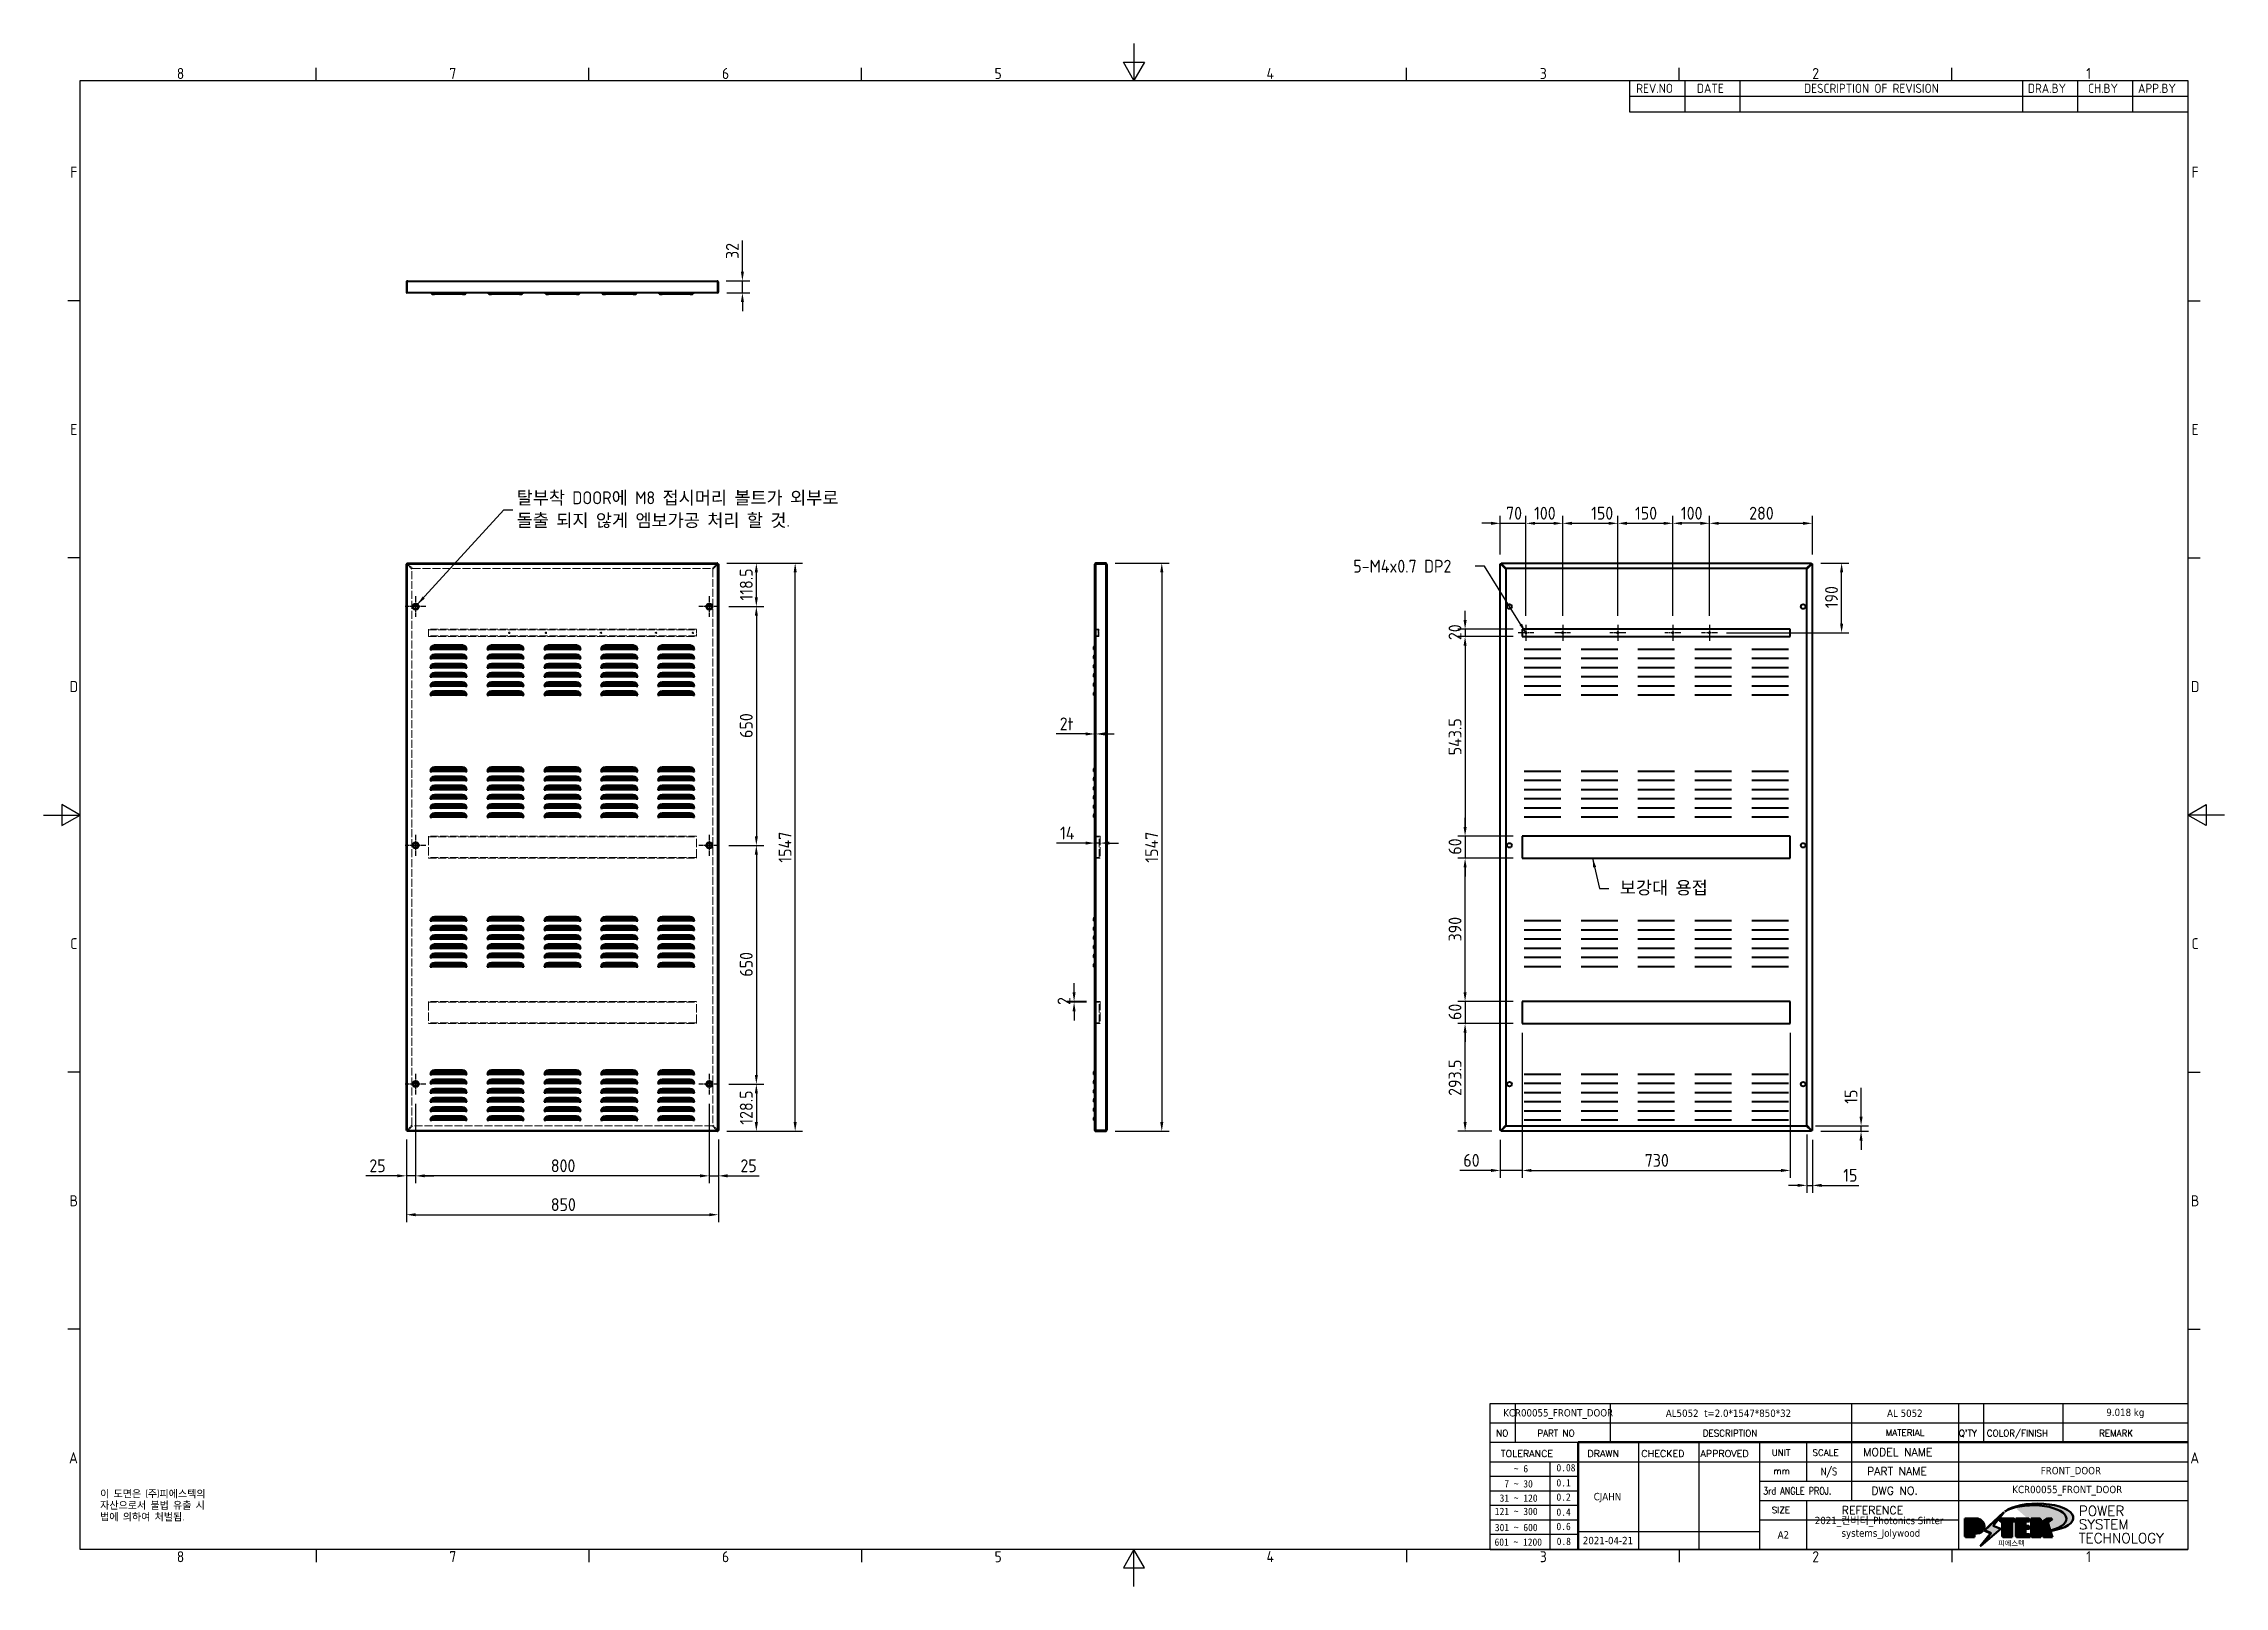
# Model space of a CAD drawing. Header units: millimetres. Extents: x 0 to 51860, y 0 to 5940.
# Drawn here: x 19114 to 25054, y 0 to 4200 of the extents above; entities that cross this region are included whole.
import ezdxf
from ezdxf.enums import TextEntityAlignment as Align

# ---------------------------------------------------------------- set-up
doc = ezdxf.new("R2010")
doc.units = ezdxf.units.MM
doc.header["$LTSCALE"] = 10
doc.linetypes.add('CHAIN', pattern=[0.3543, 0.2362, -0.0295, 0.0591, -0.0295])
doc.linetypes.add('DASHED', pattern=[0.2067, 0.1654, -0.0413])
doc.layers.get('0').update_dxf_attribs({"color": 3, "lineweight": 25})
for name, color, linetype, lineweight in [('가려진 것(ISO)', 2, 'DASHED', 18), ('가려진 좁은 것(ISO)', 2, 'DASHED', 18), ('가시적인 것(ISO)', 3, 'Continuous', 40), ('가시적인 좁은 것(ISO)', 3, 'Continuous', 35), ('경계(ISO)', 7, 'Continuous', 25), ('기호(ISO)', 5, 'Continuous', 25), ('제목(ISO)', 5, 'Continuous', 50), ('중심 표식(ISO)', 1, 'Continuous', 25), ('치수(ISO)', 2, 'Continuous', 25), ('해치(ISO)', 7, 'Continuous', 18)]:
    doc.layers.add(name, color=color, linetype=linetype, lineweight=lineweight)
doc.styles.add('HAN_291', font='')
doc.styles.add('HAN_370', font='', dxfattribs={"width": 2})
doc.styles.add('ISO ProportionalPSTEK', font='isocp.shx')
doc.styles.add('RC_284', font='ROMANC.shx')
doc.styles.add('RC_287', font='ROMANC.shx')
doc.styles.add('RC_292', font='ROMANC.shx')
doc.styles.add('ROMANT_294', font='romant.shx')
doc.styles.add('문자 텍스트_PSTEK_POSCO', font='isocp.shx')
doc.styles.add('치수 텍스트_PSTEK_POSCO', font='isocp.shx')
doc.styles.add('텍스트 스타일198', font='tahoma.ttf')
doc.styles.add('텍스트 스타일333', font='ROMANC.shx', dxfattribs={"width": 0.8})
doc.styles.get('HAN_291').set_extended_font_data('GulimChe')
doc.styles.get('HAN_370').set_extended_font_data('GulimChe')
doc.dimstyles.new('치수_PSTEK_POSCO', dxfattribs={"dimscale": 10, "dimtxt": 3.5, "dimasz": 2.5, "dimexe": 2, "dimexo": 2.5, "dimgap": 1, "dimtad": 1, "dimrnd": 1e-08, "dimdsep": 46, "dimtxsty": '치수 텍스트_PSTEK_POSCO', "dimcen": 0.09, "dimdle": 10, "dimclrd": 7, "dimclre": 7, "dimclrt": 2, "dimadec": 1, "dimazin": 2, "dimtfac": 1, "dimtmove": 0, "dimatfit": 3, "dimfxl": 0, "dimtolj": 1, "dimlwd": -1, "dimlwe": -1, "dimarcsym": 0})
doc.dimstyles.new('치수_PSTEK_POSCO$7', dxfattribs={"dimscale": 10, "dimtxt": 3.5, "dimasz": 2.5, "dimexe": 2, "dimexo": 2.5, "dimgap": 1, "dimtad": 1, "dimrnd": 1e-08, "dimdsep": 46, "dimtxsty": '치수 텍스트_PSTEK_POSCO', "dimcen": 0.09, "dimdle": 10, "dimclrd": 7, "dimclre": 7, "dimclrt": 2, "dimadec": 1, "dimazin": 2, "dimtfac": 1, "dimtmove": 0, "dimatfit": 3, "dimfxl": 0, "dimtolj": 1, "dimlwd": -1, "dimlwe": -1, "dimarcsym": 0})

msp = doc.modelspace()

# ---------------------------------------------------------------- texts
at = {"layer": '경계(ISO)', "color": 2, "char_height": 30, "attachment_point": 7, "style": '문자 텍스트_PSTEK_POSCO'}
for s, insert in [('8', (19476.7339, 4103.7139)), ('7', (20219.2339, 4103.9285)), ('6', (20961.7339, 4103.7139)), ('5', (21704.2339, 4103.7139)), ('4', (22445.0232, 4104)), ('3', (23189.4739, 4103.7139)), ('2', (23931.5659, 4103.7139)), ('1', (24677.6492, 4104)), ('F', (19186.4839, 3835)), ('F', (24964.4839, 3835)), ('E', (19186.4839, 3134.7139)), ('E', (24964.4839, 3134.7139)), ('D', (19184.8212, 2434.7139)), ('D', (24962.8212, 2434.7139)), ('C', (19186.4839, 1734.7139)), ('C', (24964.4839, 1734.7139)), ('B', (19184.8212, 1034.7139)), ('B', (24962.8212, 1034.7139)), ('A', (19183.1825, 334.9285)), ('A', (24961.1825, 334.9285)), ('8', (19476.7339, 65.7139)), ('7', (20219.2339, 65.9285)), ('6', (20961.7339, 65.7139)), ('5', (21704.2339, 65.7139)), ('4', (22445.0232, 66)), ('3', (23189.4739, 65.7139)), ('2', (23931.5659, 65.7139)), ('1', (24677.6492, 66))]:
    msp.add_mtext(s, dxfattribs=dict(at, insert=insert))
at = {"layer": '기호(ISO)', "color": 2, "char_height": 25, "attachment_point": 7, "style": 'ISO ProportionalPSTEK'}
for s, insert in [('REV.NO', (23451.9098, 4065.8318)), ('DATE', (23617.181, 4065.8318)), ('DESCRIPTION OF REVISION', (23909.1089, 4065.8318)), ('DRA.BY', (24518.796, 4065.8318)), ('CH.BY', (24682.6816, 4065.8318)), ('APP.BY', (24818.816, 4065.8318))]:
    msp.add_mtext(s, dxfattribs=dict(at, insert=insert))
at = {"layer": '기호(ISO)', "color": 2, "char_height": 34.999999, "attachment_point": 4, "style": '치수 텍스트_PSTEK_POSCO'}
for s, insert, width, line_spacing_factor in [('{탈부착 DOOR에 M8 접시머리 볼트가 외부로 \\P돌출 되지 않게 엠보가공 처리 할 것.}', (20402.423, 2931.1094), 1046.764418, 1.05), ('{5-M4x0.7 DP2}', (22681.2987, 2777.3436), 322.194798, 0.6125)]:
    msp.add_mtext(s, dxfattribs=dict(at, insert=insert, width=width, line_spacing_factor=line_spacing_factor))
at = {"layer": '기호(ISO)', "color": 2, "insert": (23387.3019, 1900.1613), "char_height": 34.999999, "width": 301.233602, "attachment_point": 4, "style": '치수 텍스트_PSTEK_POSCO'}
msp.add_mtext('{\\fISOCP|b0|i0;\\H35.0000; 보강대 용접}', dxfattribs=at)
at = {"layer": '기호(ISO)', "color": 7, "insert": (19267.9848, 262.2827), "char_height": 20, "width": 512.401383, "attachment_point": 1, "line_spacing_factor": 0.944221, "style": '문자 텍스트_PSTEK_POSCO'}
msp.add_mtext('{이 도면은 (주)피에스텍의\\P자산으로서 불법 유출 시 \\P법에 의하여 처벌됨.}', dxfattribs=at)

# ---------------------------------------------------------------- blocks, each defined once
blk = doc.blocks.new('제목 블록 PSTEK')
h = blk.add_hatch(color=1)
edge = h.paths.add_edge_path(flags=0)
edge.add_line((314.22, 19.61), (314.22, 17))
edge.add_line((314.22, 17), (314.35, 17))
edge.add_arc((314.35, 17.65), 0.651, 270, 360)
edge.add_line((315, 17.65), (315, 18.96))
edge.add_arc((314.35, 18.96), 0.651, 0, 90)
edge.add_line((314.35, 19.61), (314.22, 19.61))
edge = h.paths.add_edge_path()
edge.add_arc((314.98, 18.29), 1.97, 270, 450)
edge.add_line((314.98, 20.26), (311.77, 20.26))
edge.add_line((311.77, 20.26), (311.77, 15.34))
edge.add_line((311.77, 15.34), (314.22, 15.34))
edge.add_line((314.22, 15.34), (314.22, 16.32))
edge.add_line((314.22, 16.32), (314.98, 16.32))
h = blk.add_hatch(color=252)
edge = h.paths.add_edge_path()
edge.add_arc((314.98, 18.29), 1.97, 270, 406.82787)
edge.add_arc((315.16, 18.14), 1.97, -90, 53.56098, ccw=False)
edge.add_line((315.16, 16.17), (314.4, 16.17))
edge.add_line((314.4, 16.17), (314.4, 15.19))
edge.add_line((314.4, 15.19), (311.94, 15.19))
edge.add_line((311.94, 15.19), (311.94, 15.34))
edge.add_line((311.94, 15.34), (314.22, 15.34))
edge.add_line((314.22, 15.34), (314.22, 16.32))
edge.add_line((314.22, 16.32), (314.98, 16.32))
h = blk.add_hatch(color=252)
edge = h.paths.add_edge_path()
edge.add_line((314.4, 19.46), (314.53, 19.46))
edge.add_arc((314.53, 18.81), 0.651, 60.41893, 90, ccw=False)
edge.add_arc((314.35, 18.96), 0.651, 39.96992, 90)
edge.add_line((314.35, 19.61), (314.22, 19.61))
edge.add_line((314.22, 19.61), (314.22, 17))
edge.add_line((314.22, 17), (314.35, 17))
edge.add_arc((314.35, 17.65), 0.651, 270, 274.69308)
edge.add_line((314.4, 17), (314.4, 19.46))
for color, points in [(252, [(317.22, 17.06), (322.03, 21.63), (322.28, 21.94), (317.05, 16.98), (318.75, 16.19), (316, 12.72), (316.34, 13), (318.92, 16.27)]), (5, [(321.62, 17.42), (319.53, 18.25), (322.45, 22.02), (317.22, 17.06), (318.92, 16.27), (316.17, 12.8)]), (1, [(324.48, 19.61), (325.24, 19.61), (325.24, 20.26), (321.23, 20.26), (321.23, 19.61), (321.98, 19.61), (321.98, 15.34), (324.48, 15.34)]), (252, [(321.98, 19.61), (321.4, 19.61), (321.4, 19.46), (321.98, 19.46)]), (252, [(324.66, 19.46), (325.42, 19.46), (325.42, 20.11), (325.24, 20.11), (325.24, 19.61), (324.48, 19.61), (324.48, 15.34), (322.16, 15.34), (322.16, 15.19), (324.66, 15.19)]), (1, [(329.23, 20.26), (325.66, 20.26), (325.66, 15.34), (329.36, 15.34), (329.36, 15.99), (328.11, 15.99), (328.11, 17.56), (329.23, 17.56), (329.23, 18.26), (328.11, 18.26), (328.11, 19.61), (329.23, 19.61)]), (252, [(328.29, 19.46), (329.41, 19.46), (329.41, 20.11), (329.23, 20.11), (329.23, 19.61), (328.11, 19.61), (328.11, 18.26), (328.29, 18.26)]), (252, [(328.29, 17.42), (329.41, 17.42), (329.41, 18.11), (329.23, 18.11), (329.23, 17.56), (328.11, 17.56), (328.11, 15.99), (328.29, 15.99)]), (1, [(332.33, 20.26), (329.86, 20.26), (329.86, 15.34), (332.33, 15.34), (332.33, 17.43), (333.07, 15.34), (335.49, 15.34), (334.25, 19.31), (335.44, 20.26), (334.31, 20.26), (332.33, 19)]), (252, [(332.51, 20.11), (332.33, 20.11), (332.33, 19), (332.51, 19.11)]), (252, [(335.62, 20.11), (335.25, 20.11), (334.25, 19.31), (335.49, 15.34), (333.2, 15.34), (333.25, 15.19), (335.66, 15.19), (334.43, 19.16)]), (252, [(329.54, 15.85), (329.36, 15.85), (329.36, 15.34), (325.83, 15.34), (325.83, 15.19), (329.54, 15.19)]), (252, [(332.51, 16.93), (332.33, 17.43), (332.33, 15.34), (330.04, 15.34), (330.04, 15.19), (332.51, 15.19)])]:
    blk.add_hatch(color=color).paths.add_polyline_path(points)
at = {"layer": '해치(ISO)'}
h = blk.add_hatch(color=140, dxfattribs=at)
edge = h.paths.add_edge_path()
edge.add_ellipse((330.37, 20.16), major_axis=(9.1, 0), ratio=0.40699, start_angle=301.30985, end_angle=507.74369)
edge.add_ellipse((331.53, 20.46), major_axis=(-9.82, 0), ratio=0.39426, start_angle=111.51207, end_angle=334.47025, ccw=False)
edge.add_line((335.14, 16.86), (335.1, 16.99))
at = {"color": 180}
for p, q in [((182.48, 11.79), (182.48, 51.57)), ((182.48, 51.57), (372.48, 51.57)), ((189.27, 51.57), (189.27, 41.01)), ((215.22, 41.01), (215.22, 51.57)), ((280.88, 51.57), (280.88, 41.01)), ((310.09, 51.57), (310.09, 41.01)), ((316.9, 51.57), (316.9, 41.01)), ((338.46, 51.57), (338.46, 41.01)), ((372.48, 51.57), (372.48, 11.79)), ((182.48, 46.29), (372.48, 46.29)), ((182.48, 41.01), (206.45, 41.01)), ((182.48, 35.73), (206.45, 35.73)), ((198.86, 12.03), (198.86, 35.73)), ((206.45, 35.73), (372.48, 35.73)), ((222.94, 11.79), (222.94, 41.01)), ((239.43, 11.79), (239.43, 41.01)), ((255.92, 11.79), (255.92, 41.01)), ((268.69, 41.01), (268.69, 30.45)), ((280.88, 41.01), (280.88, 25.17)), ((310.09, 41.01), (310.09, 11.79)), ((182.48, 31.78), (206.45, 31.78)), ((255.92, 30.45), (372.48, 30.45)), ((182.48, 27.83), (206.45, 27.83)), ((182.48, 23.88), (206.45, 23.88)), ((255.92, 25.17), (372.48, 25.17)), ((268.69, 25.17), (268.69, 11.79)), ((182.48, 19.93), (206.45, 19.93)), ((255.92, 19.89), (310.09, 19.89)), ((182.48, 15.98), (206.45, 15.98)), ((206.45, 16.74), (255.92, 16.74)), ((182.48, 11.79), (372.48, 11.79))]:
    blk.add_line(p, q, dxfattribs=at)
at = {"color": 7, "lineweight": 50}
for p, q in [((206.45, 11.79), (206.45, 41.01)), ((206.45, 41.01), (372.48, 41.01))]:
    blk.add_line(p, q, dxfattribs=at)
at = {"color": 7}
for p, q in [((314.98, 20.26), (311.77, 20.26)), ((311.77, 20.26), (311.77, 15.34)), ((314.98, 20.26), (311.77, 20.26)), ((311.77, 20.26), (311.77, 15.34)), ((314.22, 17), (314.22, 19.61)), ((314.22, 19.61), (314.35, 19.61)), ((314.35, 19.61), (314.22, 19.61)), ((314.22, 19.61), (314.22, 17)), ((314.22, 17), (314.22, 19.61)), ((314.22, 19.61), (314.35, 19.61)), ((314.4, 19.46), (314.53, 19.46)), ((314.4, 17), (314.4, 19.46)), ((315, 18.96), (315, 17.65)), ((315, 18.96), (315, 17.65)), ((322.28, 21.94), (317.05, 16.98)), ((322.45, 22.02), (317.22, 17.06)), ((317.22, 17.06), (322.03, 21.63)), ((319.53, 18.25), (322.45, 22.02)), ((321.62, 17.42), (319.53, 18.25)), ((325.24, 20.26), (321.23, 20.26)), ((321.23, 20.26), (321.23, 19.61)), ((325.24, 20.26), (321.23, 20.26)), ((321.23, 20.26), (321.23, 19.61)), ((321.23, 19.61), (321.98, 19.61)), ((321.23, 19.61), (321.98, 19.61)), ((321.4, 19.61), (321.4, 19.46)), ((321.98, 19.61), (321.4, 19.61)), ((321.4, 19.46), (321.98, 19.46)), ((321.98, 19.61), (321.98, 15.34)), ((321.98, 19.46), (321.98, 19.61)), ((321.98, 19.61), (321.98, 15.34)), ((322.03, 21.63), (322.28, 21.94)), ((324.48, 19.61), (325.24, 19.61)), ((324.48, 15.34), (324.48, 19.61)), ((325.24, 19.61), (324.48, 19.61)), ((324.48, 19.61), (324.48, 15.34)), ((324.48, 19.61), (325.24, 19.61)), ((324.48, 15.34), (324.48, 19.61)), ((324.66, 19.46), (325.42, 19.46)), ((324.66, 15.19), (324.66, 19.46)), ((325.24, 19.61), (325.24, 20.26)), ((325.24, 19.61), (325.24, 20.26)), ((325.42, 20.11), (325.24, 20.11)), ((325.24, 20.11), (325.24, 19.61)), ((325.42, 19.46), (325.42, 20.11)), ((329.23, 20.26), (325.66, 20.26)), ((325.66, 20.26), (325.66, 15.34)), ((325.66, 20.26), (325.66, 15.34)), ((329.23, 20.26), (325.66, 20.26)), ((328.11, 18.26), (328.11, 19.61)), ((328.11, 19.61), (329.23, 19.61)), ((329.23, 19.61), (328.11, 19.61)), ((328.11, 19.61), (328.11, 18.26)), ((328.11, 18.26), (328.11, 19.61)), ((328.11, 19.61), (329.23, 19.61)), ((329.23, 18.26), (328.11, 18.26)), ((328.11, 18.26), (328.29, 18.26)), ((329.23, 18.26), (328.11, 18.26)), ((328.29, 18.26), (328.29, 19.46)), ((328.29, 19.46), (329.41, 19.46)), ((329.23, 19.61), (329.23, 20.26)), ((329.23, 19.61), (329.23, 20.26)), ((329.41, 20.11), (329.23, 20.11)), ((329.23, 20.11), (329.23, 19.61)), ((329.23, 17.56), (329.23, 18.26)), ((329.23, 17.56), (329.23, 18.26)), ((329.41, 18.11), (329.23, 18.11)), ((329.23, 18.11), (329.23, 17.56)), ((329.41, 19.46), (329.41, 20.11)), ((329.41, 17.42), (329.41, 18.11)), ((332.33, 20.26), (329.86, 20.26)), ((329.86, 20.26), (329.86, 15.34)), ((329.86, 20.26), (329.86, 15.34)), ((332.33, 20.26), (329.86, 20.26)), ((334.31, 20.26), (332.33, 19)), ((332.33, 19), (332.33, 20.26)), ((334.31, 20.26), (332.33, 19)), ((332.33, 19), (332.33, 20.26)), ((332.51, 20.11), (332.33, 20.11)), ((332.33, 20.11), (332.33, 19)), ((332.33, 19), (332.51, 19.11)), ((332.51, 19.11), (332.51, 20.11)), ((334.25, 19.31), (335.44, 20.26)), ((334.25, 19.31), (335.44, 20.26)), ((335.25, 20.11), (334.25, 19.31)), ((335.49, 15.34), (334.25, 19.31)), ((334.25, 19.31), (335.49, 15.34)), ((335.49, 15.34), (334.25, 19.31)), ((335.44, 20.26), (334.31, 20.26)), ((335.44, 20.26), (334.31, 20.26)), ((334.43, 19.16), (335.62, 20.11)), ((335.66, 15.19), (334.43, 19.16)), ((335.62, 20.11), (335.25, 20.11)), ((311.77, 15.34), (314.22, 15.34)), ((311.77, 15.34), (314.22, 15.34)), ((314.22, 15.34), (311.94, 15.34)), ((311.94, 15.34), (311.94, 15.19)), ((311.94, 15.19), (314.4, 15.19)), ((314.35, 17), (314.22, 17)), ((314.22, 17), (314.35, 17)), ((314.35, 17), (314.22, 17)), ((314.22, 16.32), (314.98, 16.32)), ((314.22, 15.34), (314.22, 16.32)), ((314.98, 16.32), (314.22, 16.32)), ((314.22, 16.32), (314.22, 15.34)), ((314.22, 16.32), (314.98, 16.32)), ((314.22, 15.34), (314.22, 16.32)), ((314.4, 16.17), (315.16, 16.17)), ((314.4, 15.19), (314.4, 16.17)), ((318.75, 16.19), (316, 12.72)), ((316, 12.72), (316.34, 13)), ((316.17, 12.8), (321.62, 17.42)), ((318.92, 16.27), (316.17, 12.8)), ((316.34, 13), (318.92, 16.27)), ((317.05, 16.98), (318.75, 16.19)), ((318.92, 16.27), (317.22, 17.06)), ((317.22, 17.06), (318.92, 16.27)), ((321.98, 15.34), (324.48, 15.34)), ((321.98, 15.34), (324.48, 15.34)), ((324.48, 15.34), (322.16, 15.34)), ((322.16, 15.34), (322.16, 15.19)), ((322.16, 15.19), (324.66, 15.19)), ((325.66, 15.34), (329.36, 15.34)), ((325.66, 15.34), (329.36, 15.34)), ((329.36, 15.34), (325.83, 15.34)), ((325.83, 15.34), (325.83, 15.19)), ((325.83, 15.19), (329.54, 15.19)), ((328.11, 17.56), (329.23, 17.56)), ((328.11, 15.99), (328.11, 17.56)), ((329.23, 17.56), (328.11, 17.56)), ((328.11, 17.56), (328.11, 15.99)), ((328.11, 17.56), (329.23, 17.56)), ((328.11, 15.99), (328.11, 17.56)), ((329.36, 15.99), (328.11, 15.99)), ((328.11, 15.99), (328.29, 15.99)), ((329.36, 15.99), (328.11, 15.99)), ((328.29, 15.99), (328.29, 17.42)), ((328.29, 17.42), (329.41, 17.42)), ((329.36, 15.34), (329.36, 15.99)), ((329.36, 15.34), (329.36, 15.99)), ((329.54, 15.85), (329.36, 15.85)), ((329.36, 15.85), (329.36, 15.34)), ((329.54, 15.19), (329.54, 15.85)), ((329.86, 15.34), (332.33, 15.34)), ((329.86, 15.34), (332.33, 15.34)), ((332.33, 15.34), (330.04, 15.34)), ((330.04, 15.34), (330.04, 15.19)), ((330.04, 15.19), (332.51, 15.19)), ((332.33, 17.43), (333.07, 15.34)), ((332.33, 15.34), (332.33, 17.43)), ((332.51, 16.93), (332.33, 17.43)), ((332.33, 17.43), (332.33, 15.34)), ((332.33, 17.43), (333.07, 15.34)), ((332.33, 15.34), (332.33, 17.43)), ((332.51, 15.19), (332.51, 16.93)), ((333.07, 15.34), (335.49, 15.34)), ((333.07, 15.34), (335.49, 15.34)), ((335.49, 15.34), (333.2, 15.34)), ((333.2, 15.34), (333.25, 15.19)), ((333.25, 15.19), (335.66, 15.19)), ((345.04, 17.5), (344.99, 17.69))]:
    blk.add_line(p, q, dxfattribs=at)
at = {"color": 1}
for p, q in [((314.98, 20.26), (311.77, 20.26)), ((311.77, 20.26), (311.77, 15.34)), ((314.22, 17), (314.22, 19.61)), ((314.22, 19.61), (314.35, 19.61)), ((315, 18.96), (315, 17.65)), ((325.24, 20.26), (321.23, 20.26)), ((321.23, 20.26), (321.23, 19.61)), ((321.23, 19.61), (321.98, 19.61)), ((321.98, 19.61), (321.98, 15.34)), ((324.48, 19.61), (325.24, 19.61)), ((324.48, 15.34), (324.48, 19.61)), ((325.24, 19.61), (325.24, 20.26)), ((329.23, 20.26), (325.66, 20.26)), ((325.66, 20.26), (325.66, 15.34)), ((328.11, 18.26), (328.11, 19.61)), ((328.11, 19.61), (329.23, 19.61)), ((329.23, 18.26), (328.11, 18.26)), ((329.23, 19.61), (329.23, 20.26)), ((329.23, 17.56), (329.23, 18.26)), ((332.33, 20.26), (329.86, 20.26)), ((329.86, 20.26), (329.86, 15.34)), ((334.31, 20.26), (332.33, 19)), ((332.33, 19), (332.33, 20.26)), ((334.25, 19.31), (335.44, 20.26)), ((335.49, 15.34), (334.25, 19.31)), ((335.44, 20.26), (334.31, 20.26)), ((311.77, 15.34), (314.22, 15.34)), ((314.35, 17), (314.22, 17)), ((314.22, 16.32), (314.98, 16.32)), ((314.22, 15.34), (314.22, 16.32)), ((321.98, 15.34), (324.48, 15.34)), ((325.66, 15.34), (329.36, 15.34)), ((328.11, 17.56), (329.23, 17.56)), ((328.11, 15.99), (328.11, 17.56)), ((329.36, 15.99), (328.11, 15.99)), ((329.36, 15.34), (329.36, 15.99)), ((329.86, 15.34), (332.33, 15.34)), ((332.33, 17.43), (333.07, 15.34)), ((332.33, 15.34), (332.33, 17.43)), ((333.07, 15.34), (335.49, 15.34))]:
    blk.add_line(p, q, dxfattribs=at)
at = {"color": 5}
for p, q in [((322.45, 22.02), (317.22, 17.06)), ((319.53, 18.25), (322.45, 22.02)), ((321.62, 17.42), (319.53, 18.25)), ((316.17, 12.8), (321.62, 17.42)), ((318.92, 16.27), (316.17, 12.8)), ((317.22, 17.06), (318.92, 16.27))]:
    blk.add_line(p, q, dxfattribs=at)
at = {"color": 7}
for centre, radius, start, end in [((314.35, 18.96), 0.651, 0, 90), ((314.35, 18.96), 0.651, 39.96992, 90), ((314.35, 18.96), 0.651, 0, 90), ((314.53, 18.81), 0.651, 60.41893, 90), ((314.98, 18.29), 1.97, 270, 90), ((314.98, 18.29), 1.97, 270, 90), ((314.98, 18.29), 1.97, 270, 46.82787), ((315.16, 18.14), 1.97, 270, 53.56098), ((314.35, 17.65), 0.651, 270, 0), ((314.35, 17.65), 0.651, 270, 0), ((314.35, 17.65), 0.651, 270, 274.69308)]:
    blk.add_arc(centre, radius, start, end, dxfattribs=at)
at = {"color": 1}
for centre, radius, start, end in [((314.35, 18.96), 0.651, 0, 90), ((314.98, 18.29), 1.97, 270, 90), ((314.35, 17.65), 0.651, 270, 0)]:
    blk.add_arc(centre, radius, start, end, dxfattribs=at)
at = {"layer": '제목(ISO)', "lineweight": 18}
blk.add_line((182.48, 35.73), (182.48, 11.79), dxfattribs=at)
at = {"layer": '제목(ISO)'}
for p, q in [((314.98, 20.26), (311.77, 20.26)), ((311.77, 20.26), (311.77, 15.34)), ((314.22, 17), (314.22, 19.61)), ((314.22, 19.61), (314.35, 19.61)), ((314.35, 19.61), (314.22, 19.61)), ((314.22, 19.61), (314.22, 17)), ((314.4, 19.46), (314.53, 19.46)), ((314.4, 17), (314.4, 19.46)), ((315, 18.96), (315, 17.65)), ((322.28, 21.94), (317.05, 16.98)), ((322.45, 22.02), (317.22, 17.06)), ((317.22, 17.06), (322.03, 21.63)), ((319.53, 18.25), (322.45, 22.02)), ((321.62, 17.42), (319.53, 18.25)), ((325.24, 20.26), (321.23, 20.26)), ((321.23, 20.26), (321.23, 19.61)), ((321.23, 19.61), (321.98, 19.61)), ((321.98, 19.61), (321.4, 19.61)), ((321.4, 19.61), (321.4, 19.46)), ((321.4, 19.46), (321.98, 19.46)), ((321.98, 19.61), (321.98, 15.34)), ((321.98, 19.46), (321.98, 19.61)), ((322.03, 21.63), (322.28, 21.94)), ((324.48, 19.61), (325.24, 19.61)), ((324.48, 15.34), (324.48, 19.61)), ((325.24, 19.61), (324.48, 19.61)), ((324.48, 19.61), (324.48, 15.34)), ((324.66, 19.46), (325.42, 19.46)), ((324.66, 15.19), (324.66, 19.46)), ((325.24, 19.61), (325.24, 20.26)), ((325.42, 20.11), (325.24, 20.11)), ((325.24, 20.11), (325.24, 19.61)), ((325.42, 19.46), (325.42, 20.11)), ((329.23, 20.26), (325.66, 20.26)), ((325.66, 20.26), (325.66, 15.34)), ((328.11, 18.26), (328.11, 19.61)), ((328.11, 19.61), (329.23, 19.61)), ((329.23, 19.61), (328.11, 19.61)), ((328.11, 19.61), (328.11, 18.26)), ((329.23, 18.26), (328.11, 18.26)), ((328.11, 18.26), (328.29, 18.26)), ((328.29, 19.46), (329.41, 19.46)), ((328.29, 18.26), (328.29, 19.46)), ((329.23, 19.61), (329.23, 20.26)), ((329.41, 20.11), (329.23, 20.11)), ((329.23, 20.11), (329.23, 19.61)), ((329.23, 17.56), (329.23, 18.26)), ((329.41, 18.11), (329.23, 18.11)), ((329.23, 18.11), (329.23, 17.56)), ((329.41, 19.46), (329.41, 20.11)), ((329.41, 17.42), (329.41, 18.11)), ((332.33, 20.26), (329.86, 20.26)), ((329.86, 20.26), (329.86, 15.34)), ((334.31, 20.26), (332.33, 19)), ((332.33, 19), (332.33, 20.26)), ((332.51, 20.11), (332.33, 20.11)), ((332.33, 20.11), (332.33, 19)), ((332.33, 19), (332.51, 19.11)), ((332.51, 19.11), (332.51, 20.11)), ((334.25, 19.31), (335.44, 20.26)), ((335.25, 20.11), (334.25, 19.31)), ((335.49, 15.34), (334.25, 19.31)), ((334.25, 19.31), (335.49, 15.34)), ((335.44, 20.26), (334.31, 20.26)), ((334.43, 19.16), (335.62, 20.11)), ((335.66, 15.19), (334.43, 19.16)), ((335.62, 20.11), (335.25, 20.11)), ((311.77, 15.34), (314.22, 15.34)), ((314.22, 15.34), (311.94, 15.34)), ((311.94, 15.34), (311.94, 15.19)), ((311.94, 15.19), (314.4, 15.19)), ((314.35, 17), (314.22, 17)), ((314.22, 17), (314.35, 17)), ((314.22, 15.34), (314.22, 16.32)), ((314.22, 16.32), (314.98, 16.32)), ((314.98, 16.32), (314.22, 16.32)), ((314.22, 16.32), (314.22, 15.34)), ((314.4, 15.19), (314.4, 16.17)), ((314.4, 16.17), (315.16, 16.17)), ((318.75, 16.19), (316, 12.72)), ((316, 12.72), (316.34, 13)), ((316.17, 12.8), (321.62, 17.42)), ((318.92, 16.27), (316.17, 12.8)), ((316.34, 13), (318.92, 16.27)), ((317.05, 16.98), (318.75, 16.19)), ((317.22, 17.06), (318.92, 16.27)), ((318.92, 16.27), (317.22, 17.06)), ((321.98, 15.34), (324.48, 15.34)), ((324.48, 15.34), (322.16, 15.34)), ((322.16, 15.34), (322.16, 15.19)), ((322.16, 15.19), (324.66, 15.19)), ((325.66, 15.34), (329.36, 15.34)), ((329.36, 15.34), (325.83, 15.34)), ((325.83, 15.34), (325.83, 15.19)), ((325.83, 15.19), (329.54, 15.19)), ((328.11, 15.99), (328.11, 17.56)), ((328.11, 17.56), (329.23, 17.56)), ((329.23, 17.56), (328.11, 17.56)), ((328.11, 17.56), (328.11, 15.99)), ((329.36, 15.99), (328.11, 15.99)), ((328.11, 15.99), (328.29, 15.99)), ((328.29, 17.42), (329.41, 17.42)), ((328.29, 15.99), (328.29, 17.42)), ((329.36, 15.34), (329.36, 15.99)), ((329.54, 15.85), (329.36, 15.85)), ((329.36, 15.85), (329.36, 15.34)), ((329.54, 15.19), (329.54, 15.85)), ((329.86, 15.34), (332.33, 15.34)), ((332.33, 15.34), (330.04, 15.34)), ((330.04, 15.34), (330.04, 15.19)), ((330.04, 15.19), (332.51, 15.19)), ((332.33, 15.34), (332.33, 17.43)), ((332.33, 17.43), (333.07, 15.34)), ((332.51, 16.93), (332.33, 17.43)), ((332.33, 17.43), (332.33, 15.34)), ((332.51, 15.19), (332.51, 16.93)), ((333.07, 15.34), (335.49, 15.34)), ((335.49, 15.34), (333.2, 15.34)), ((333.2, 15.34), (333.25, 15.19)), ((333.25, 15.19), (335.66, 15.19))]:
    blk.add_line(p, q, dxfattribs=at)
at = {"layer": '제목(ISO)', "color": 4}
blk.add_line((335.14, 16.86), (335.1, 16.99), dxfattribs=at)
at = {"layer": '제목(ISO)'}
for centre, radius, start, end in [((314.35, 18.96), 0.651, 0, 90), ((314.35, 18.96), 0.651, 39.96992, 90), ((314.53, 18.81), 0.651, 60.41893, 90), ((314.98, 18.29), 1.97, 46.82787, 90), ((314.98, 18.29), 1.97, 270, 46.82787), ((314.98, 18.29), 1.97, 270, 46.82787), ((315.16, 18.14), 1.97, 270, 53.56098), ((314.35, 17.65), 0.651, 270, 0), ((314.35, 17.65), 0.651, 270, 274.69308)]:
    blk.add_arc(centre, radius, start, end, dxfattribs=at)
at = {"layer": '제목(ISO)', "color": 4}
for centre, major_axis, ratio, start_param, end_param in [((331.53, 20.46), (9.82, 0), 0.39426, 5.087845, 8.9792), ((330.37, 20.16), (9.1, 0), 0.40699, 5.258849, 8.861799)]:
    blk.add_ellipse(centre, major_axis=major_axis, ratio=ratio, start_param=start_param, end_param=end_param, dxfattribs=at)
at = {"color": 2}
for s, height, style, p in [('NO', 1.742, 'RC_284', (184.14, 42.62)), ('PART NO', 1.742, 'RC_284', (195.34, 42.62)), ('DESCRIPTION', 1.7424, 'RC_284', (240.4, 42.62)), ("Q'TY", 1.742, 'RC_284', (310.14, 42.62)), ('COLOR/FINISH', 1.7424, 'RC_284', (317.77, 42.62)), ('REMARK', 1.742, 'RC_284', (348.35, 42.62)), (' TOLERANCE', 1.9, 'RC_287', (184.09, 37.01)), ('DRAWN', 1.9, 'RC_287', (208.98, 37.01)), ('CHECKED', 1.9, 'RC_287', (223.69, 37.01)), ('APPROVED', 1.9, 'RC_287', (239.78, 37.01)), ('UNIT', 1.742, 'RC_284', (259.17, 37.34)), ('SCALE', 1.742, 'RC_284', (270.29, 37.34)), ('MODEL NAME', 2.178, 'RC_292', (284.1, 37.25)), ('  7 ~ 30', 2, 'HAN_291', (183.77, 28.71)), ('    ~ 6', 2, 'HAN_291', (183.77, 32.82)), ('0.08', 2, 'HAN_291', (200.55, 33.1)), ('0.1', 2, 'HAN_291', (200.55, 28.99)), ('mm', 1.742, 'RC_284', (259.65, 32.35)), ('PART NAME', 2.178, 'RC_292', (285.14, 32.03)), (' 31 ~ 120', 2, 'HAN_291', (183.77, 24.83)), ('0.2', 2, 'HAN_291', (200.55, 25.11)), (' DWG NO.', 2.178, 'RC_292', (284.81, 26.75)), ('301 ~ 600', 2, 'HAN_291', (183.77, 16.83)), ('121 ~ 300', 2, 'HAN_291', (183.77, 21.21)), ('0.4', 2, 'HAN_291', (200.55, 21)), ('0.6', 2, 'HAN_291', (200.55, 17.12)), ('SIZE', 1.742, 'RC_284', (259.17, 21.69)), ('REFERENCE', 2.178, 'RC_292', (278.27, 21.43)), ('601 ~ 1200', 2, 'HAN_291', (183.68, 12.85)), ('0.8', 2, 'HAN_291', (200.61, 13.06))]:
    blk.add_text(s, height=height, dxfattribs=dict(at, style=style)).set_placement(p)
at = {"color": 2, "style": 'RC_284'}
blk.add_text('MATERIAL', height=1.742, dxfattribs=at).set_placement((295.48, 43.65), align=Align.MIDDLE_CENTER)
at = {"color": 7, "style": '텍스트 스타일333', "width": 0.8}
blk.add_text('N/S', height=2, dxfattribs=at).set_placement((274.78, 33.09), align=Align.MIDDLE_CENTER)
at = {"color": 2, "style": '텍스트 스타일333', "width": 0.8}
blk.add_text('3rd ANGLE PROJ.', height=2, dxfattribs=at).set_placement((256.84, 26.76))
at = {"color": 7, "style": 'ROMANT_294'}
for s, p in [('POWER', (342.83, 20.97)), ('SYSTEM', (342.83, 17.33)), ('TECHNOLOGY', (342.83, 13.57))]:
    blk.add_text(s, height=2.7, dxfattribs=at).set_placement(p)
at = {"color": 7, "insert": (320.85, 14.21), "char_height": 1.4, "attachment_point": 1, "line_spacing_factor": 0.332, "style": 'HAN_370'}
blk.add_mtext('\\fHY견고딕|b0|i0;\\H1.4000;피에스텍', dxfattribs=at)
at = {"layer": '제목(ISO)', "color": 7, "style": '텍스트 스타일198'}
for tag, p in [('부품_번호_001', (187.5, 47.91)), ('설명_001', (231.2, 47.92)), ("3._Q'TY_001", (312.71, 47.92)), ('질량\\P3;_001', (348.71, 48.16)), ('제목_001', (334.19, 32.3)), ('설계자_001', (210.68, 25.23)), ('부품_번호_001', (326.16, 27.04)), ('프로젝트_001', (270.95, 16.78)), ('작성_날짜_001', (207.69, 13.27)), ('시트_크기_001', (260.84, 14.83)), ('프로젝트_002', (278.23, 13.36))]:
    blk.add_attdef(tag, p, '', height=2, dxfattribs=at)
for tag, p in [('재질', (295.48, 48.93)), ('4._COLOR', (327.68, 48.93)), ('1._MODEL_NAME', (341.23, 38.37)), ('점검자', (231.18, 26.23)), ('엔지니어링_승인자', (247.67, 26.23)), ('점검_날짜', (231.18, 14.27)), ('엔지니어링_승인_날짜', (247.67, 14.27))]:
    blk.add_attdef(tag, text='', height=2, dxfattribs=at).set_placement(p, align=Align.MIDDLE_CENTER)
blk = doc.blocks.new('*D164')
at = {"layer": 'Defpoints', "color": 0}
for p in [(20949.6, 2785.8), (21161.1, 2785.8), (20949.6, 1238.8)]:
    blk.add_point(p, dxfattribs=at)
at = {"layer": '치수(ISO)', "color": 7}
for p, q in [((20974.6, 2785.8), (21181.1, 2785.8)), ((21161.1, 1263.8), (21161.1, 2760.8)), ((20974.6, 1238.8), (21181.1, 1238.8))]:
    blk.add_line(p, q, dxfattribs=at)
for points in [[(21157, 2760.8), (21165.3, 2760.8), (21161.1, 2785.8)], [(21157, 1263.8), (21165.3, 1263.8), (21161.1, 1238.8)]]:
    blk.add_solid(points, dxfattribs=at)
at = {"layer": '치수(ISO)', "color": 2, "insert": (21133.6, 1970.3), "char_height": 35, "attachment_point": 4, "rotation": 90, "style": '치수 텍스트_PSTEK_POSCO'}
blk.add_mtext('\\A1;1547', dxfattribs=at)
blk = doc.blocks.new('*D165')
at = {"layer": 'Defpoints', "color": 0}
for p in [(20948.6, 3553.8), (20949.6, 3521.8), (21017.4, 3553.8)]:
    blk.add_point(p, dxfattribs=at)
at = {"layer": '치수(ISO)', "color": 7}
for p, q in [((21017.4, 3578.8), (21017.4, 3664.4)), ((20973.6, 3553.8), (21037.4, 3553.8)), ((20974.6, 3521.8), (21037.4, 3521.8)), ((21017.4, 3521.8), (21017.4, 3553.8)), ((21017.4, 3496.8), (21017.4, 3471.8))]:
    blk.add_line(p, q, dxfattribs=at)
for points in [[(21013.3, 3578.8), (21021.6, 3578.8), (21017.4, 3553.8)], [(21013.3, 3496.8), (21021.6, 3496.8), (21017.4, 3521.8)]]:
    blk.add_solid(points, dxfattribs=at)
at = {"layer": '치수(ISO)', "color": 2, "insert": (20989.9, 3613.8), "char_height": 35, "attachment_point": 4, "rotation": 90, "style": '치수 텍스트_PSTEK_POSCO'}
blk.add_mtext('\\A1;32', dxfattribs=at)
blk = doc.blocks.new('*D166')
at = {"layer": 'Defpoints', "color": 0}
for p in [(22007.5, 2785.8), (22007.5, 1238.8), (22159.7, 1238.8)]:
    blk.add_point(p, dxfattribs=at)
at = {"layer": '치수(ISO)', "color": 7}
for p, q in [((22032.5, 2785.8), (22179.7, 2785.8)), ((22159.7, 2760.8), (22159.7, 1263.8)), ((22032.5, 1238.8), (22179.7, 1238.8))]:
    blk.add_line(p, q, dxfattribs=at)
for points in [[(22155.5, 2760.8), (22163.9, 2760.8), (22159.7, 2785.8)], [(22155.5, 1263.8), (22163.9, 1263.8), (22159.7, 1238.8)]]:
    blk.add_solid(points, dxfattribs=at)
at = {"layer": '치수(ISO)', "color": 2, "insert": (22132.2, 1970.3), "char_height": 35, "attachment_point": 4, "rotation": 90, "style": '치수 텍스트_PSTEK_POSCO'}
blk.add_mtext('\\A1;1547', dxfattribs=at)
blk = doc.blocks.new('*D167')
at = {"layer": 'Defpoints', "color": 0}
for p in [(21977.6, 2031.5), (21977.6, 2023.5), (21991.6, 2031.5)]:
    blk.add_point(p, dxfattribs=at)
at = {"layer": '치수(ISO)', "color": 7}
for p, q in [((21952.6, 2023.5), (21872.6, 2023.5)), ((21991.6, 2023.5), (21977.6, 2023.5)), ((22016.6, 2023.5), (22041.6, 2023.5))]:
    blk.add_line(p, q, dxfattribs=at)
for points in [[(21952.6, 2027.7), (21952.6, 2019.4), (21977.6, 2023.5)], [(22016.6, 2027.7), (22016.6, 2019.4), (21991.6, 2023.5)]]:
    blk.add_solid(points, dxfattribs=at)
at = {"layer": '치수(ISO)', "color": 2, "insert": (21882.6, 2051), "char_height": 35, "attachment_point": 4, "style": '치수 텍스트_PSTEK_POSCO'}
blk.add_mtext('\\A1;14', dxfattribs=at)
blk = doc.blocks.new('*D168')
at = {"layer": 'Defpoints', "color": 0}
for p in [(22985.9, 1532.3), (23141.7, 1532.3), (23083.8, 1238.8)]:
    blk.add_point(p, dxfattribs=at)
at = {"layer": '치수(ISO)', "color": 7}
for p, q in [((23116.7, 1532.3), (22965.9, 1532.3)), ((22985.9, 1263.8), (22985.9, 1507.3)), ((23058.8, 1238.8), (22965.9, 1238.8))]:
    blk.add_line(p, q, dxfattribs=at)
for points in [[(22981.7, 1507.3), (22990.1, 1507.3), (22985.9, 1532.3)], [(22981.7, 1263.8), (22990.1, 1263.8), (22985.9, 1238.8)]]:
    blk.add_solid(points, dxfattribs=at)
at = {"layer": '치수(ISO)', "color": 2, "insert": (22958.4, 1335.3), "char_height": 35, "attachment_point": 4, "rotation": 90, "style": '치수 텍스트_PSTEK_POSCO'}
blk.add_mtext('\\A1;293.5', dxfattribs=at)
blk = doc.blocks.new('*D169')
at = {"layer": 'Defpoints', "color": 0}
for p in [(23141.7, 1592.3), (22985.9, 1532.3), (23141.7, 1532.3)]:
    blk.add_point(p, dxfattribs=at)
at = {"layer": '치수(ISO)', "color": 7}
for p, q in [((22985.9, 1617.3), (22985.9, 1642.3)), ((23116.7, 1592.3), (22965.9, 1592.3)), ((22985.9, 1592.3), (22985.9, 1532.3)), ((23116.7, 1532.3), (22965.9, 1532.3)), ((22985.9, 1507.3), (22985.9, 1482.3))]:
    blk.add_line(p, q, dxfattribs=at)
for points in [[(22981.7, 1617.3), (22990.1, 1617.3), (22985.9, 1592.3)], [(22981.7, 1507.3), (22990.1, 1507.3), (22985.9, 1532.3)]]:
    blk.add_solid(points, dxfattribs=at)
at = {"layer": '치수(ISO)', "color": 2, "insert": (22958.4, 1542), "char_height": 35, "attachment_point": 4, "rotation": 90, "style": '치수 텍스트_PSTEK_POSCO'}
blk.add_mtext('\\A1;60', dxfattribs=at)
blk = doc.blocks.new('*D170')
at = {"layer": 'Defpoints', "color": 0}
for p in [(22985.9, 1982.3), (23141.7, 1982.3), (23141.7, 1592.3)]:
    blk.add_point(p, dxfattribs=at)
at = {"layer": '치수(ISO)', "color": 7}
for p, q in [((23116.7, 1982.3), (22965.9, 1982.3)), ((22985.9, 1617.3), (22985.9, 1957.3)), ((23116.7, 1592.3), (22965.9, 1592.3))]:
    blk.add_line(p, q, dxfattribs=at)
for points in [[(22981.7, 1957.3), (22990.1, 1957.3), (22985.9, 1982.3)], [(22981.7, 1617.3), (22990.1, 1617.3), (22985.9, 1592.3)]]:
    blk.add_solid(points, dxfattribs=at)
at = {"layer": '치수(ISO)', "color": 2, "insert": (22958.4, 1755.8), "char_height": 35, "attachment_point": 4, "rotation": 90, "style": '치수 텍스트_PSTEK_POSCO'}
blk.add_mtext('\\A1;390', dxfattribs=at)
blk = doc.blocks.new('*D171')
at = {"layer": 'Defpoints', "color": 0}
for p in [(23141.7, 2042.3), (22985.9, 1982.3), (23141.7, 1982.3)]:
    blk.add_point(p, dxfattribs=at)
at = {"layer": '치수(ISO)', "color": 7}
for p, q in [((22985.9, 2067.3), (22985.9, 2092.3)), ((23116.7, 2042.3), (22965.9, 2042.3)), ((22985.9, 2042.3), (22985.9, 1982.3)), ((23116.7, 1982.3), (22965.9, 1982.3)), ((22985.9, 1957.3), (22985.9, 1932.3))]:
    blk.add_line(p, q, dxfattribs=at)
for points in [[(22981.7, 2067.3), (22990.1, 2067.3), (22985.9, 2042.3)], [(22981.7, 1957.3), (22990.1, 1957.3), (22985.9, 1982.3)]]:
    blk.add_solid(points, dxfattribs=at)
at = {"layer": '치수(ISO)', "color": 2, "insert": (22958.4, 1992), "char_height": 35, "attachment_point": 4, "rotation": 90, "style": '치수 텍스트_PSTEK_POSCO'}
blk.add_mtext('\\A1;60', dxfattribs=at)
blk = doc.blocks.new('*D172')
at = {"layer": 'Defpoints', "color": 0}
for p in [(23141.7, 1532.3), (23081.7, 1240.9), (23081.7, 1132.3)]:
    blk.add_point(p, dxfattribs=at)
at = {"layer": '치수(ISO)', "color": 7}
for p, q in [((23141.7, 1507.3), (23141.7, 1112.3)), ((23081.7, 1215.9), (23081.7, 1112.3)), ((23056.7, 1132.3), (22971.1, 1132.3)), ((23141.7, 1132.3), (23081.7, 1132.3)), ((23166.7, 1132.3), (23191.7, 1132.3))]:
    blk.add_line(p, q, dxfattribs=at)
for points in [[(23056.7, 1136.5), (23056.7, 1128.2), (23081.7, 1132.3)], [(23166.7, 1136.5), (23166.7, 1128.2), (23141.7, 1132.3)]]:
    blk.add_solid(points, dxfattribs=at)
at = {"layer": '치수(ISO)', "color": 2, "insert": (22981.1, 1159.8), "char_height": 35, "attachment_point": 4, "style": '치수 텍스트_PSTEK_POSCO'}
blk.add_mtext('\\A1;60', dxfattribs=at)
blk = doc.blocks.new('*D173')
at = {"layer": 'Defpoints', "color": 0}
for p in [(23141.7, 1532.3), (23871.7, 1532.3), (23871.7, 1132.3)]:
    blk.add_point(p, dxfattribs=at)
at = {"layer": '치수(ISO)', "color": 7}
for p, q in [((23141.7, 1507.3), (23141.7, 1112.3)), ((23871.7, 1507.3), (23871.7, 1112.3)), ((23166.7, 1132.3), (23846.7, 1132.3))]:
    blk.add_line(p, q, dxfattribs=at)
for points in [[(23166.7, 1136.5), (23166.7, 1128.2), (23141.7, 1132.3)], [(23846.7, 1136.5), (23846.7, 1128.2), (23871.7, 1132.3)]]:
    blk.add_solid(points, dxfattribs=at)
at = {"layer": '치수(ISO)', "color": 2, "insert": (23475.2, 1159.8), "char_height": 35, "attachment_point": 4, "style": '치수 텍스트_PSTEK_POSCO'}
blk.add_mtext('\\A1;730', dxfattribs=at)
blk = doc.blocks.new('*D174')
at = {"layer": 'Defpoints', "color": 0}
for p in [(23151.7, 2894.1), (23081.7, 2783.8), (23151.7, 2617.5)]:
    blk.add_point(p, dxfattribs=at)
at = {"layer": '치수(ISO)', "color": 7}
for p, q in [((23081.7, 2808.8), (23081.7, 2914.1)), ((23151.7, 2642.5), (23151.7, 2914.1)), ((23056.7, 2894.1), (23031.7, 2894.1)), ((23081.7, 2894.1), (23151.7, 2894.1)), ((23176.7, 2894.1), (23201.7, 2894.1))]:
    blk.add_line(p, q, dxfattribs=at)
for points in [[(23056.7, 2898.2), (23056.7, 2889.9), (23081.7, 2894.1)], [(23176.7, 2898.2), (23176.7, 2889.9), (23151.7, 2894.1)]]:
    blk.add_solid(points, dxfattribs=at)
at = {"layer": '치수(ISO)', "color": 2, "insert": (23097.4, 2921.6), "char_height": 35, "attachment_point": 4, "style": '치수 텍스트_PSTEK_POSCO'}
blk.add_mtext('\\A1;70', dxfattribs=at)
blk = doc.blocks.new('*D175')
at = {"layer": 'Defpoints', "color": 0}
for p in [(23251.7, 2894.1), (23151.7, 2617.5), (23251.7, 2617.5)]:
    blk.add_point(p, dxfattribs=at)
at = {"layer": '치수(ISO)', "color": 7}
for p, q in [((23151.7, 2642.5), (23151.7, 2914.1)), ((23251.7, 2642.5), (23251.7, 2914.1)), ((23176.7, 2894.1), (23226.7, 2894.1))]:
    blk.add_line(p, q, dxfattribs=at)
for points in [[(23176.7, 2898.2), (23176.7, 2889.9), (23151.7, 2894.1)], [(23226.7, 2898.2), (23226.7, 2889.9), (23251.7, 2894.1)]]:
    blk.add_solid(points, dxfattribs=at)
at = {"layer": '치수(ISO)', "color": 2, "insert": (23173.7, 2921.6), "char_height": 35, "attachment_point": 4, "style": '치수 텍스트_PSTEK_POSCO'}
blk.add_mtext('\\A1;100', dxfattribs=at)
blk = doc.blocks.new('*D176')
at = {"layer": 'Defpoints', "color": 0}
for p in [(23401.7, 2894.1), (23251.7, 2617.5), (23401.7, 2617.5)]:
    blk.add_point(p, dxfattribs=at)
at = {"layer": '치수(ISO)', "color": 7}
for p, q in [((23251.7, 2642.5), (23251.7, 2914.1)), ((23401.7, 2642.5), (23401.7, 2914.1)), ((23276.7, 2894.1), (23376.7, 2894.1))]:
    blk.add_line(p, q, dxfattribs=at)
for points in [[(23276.7, 2898.2), (23276.7, 2889.9), (23251.7, 2894.1)], [(23376.7, 2898.2), (23376.7, 2889.9), (23401.7, 2894.1)]]:
    blk.add_solid(points, dxfattribs=at)
at = {"layer": '치수(ISO)', "color": 2, "insert": (23329.2, 2921.6), "char_height": 35, "attachment_point": 4, "style": '치수 텍스트_PSTEK_POSCO'}
blk.add_mtext('\\A1;150', dxfattribs=at)
blk = doc.blocks.new('*D177')
at = {"layer": 'Defpoints', "color": 0}
for p in [(23551.7, 2894.1), (23401.7, 2617.5), (23551.7, 2617.5)]:
    blk.add_point(p, dxfattribs=at)
at = {"layer": '치수(ISO)', "color": 7}
for p, q in [((23401.7, 2642.5), (23401.7, 2914.1)), ((23551.7, 2642.5), (23551.7, 2914.1)), ((23426.7, 2894.1), (23526.7, 2894.1))]:
    blk.add_line(p, q, dxfattribs=at)
for points in [[(23426.7, 2898.2), (23426.7, 2889.9), (23401.7, 2894.1)], [(23526.7, 2898.2), (23526.7, 2889.9), (23551.7, 2894.1)]]:
    blk.add_solid(points, dxfattribs=at)
at = {"layer": '치수(ISO)', "color": 2, "insert": (23448.7, 2921.6), "char_height": 35, "attachment_point": 4, "style": '치수 텍스트_PSTEK_POSCO'}
blk.add_mtext('\\A1;150', dxfattribs=at)
blk = doc.blocks.new('*D178')
at = {"layer": 'Defpoints', "color": 0}
for p in [(23551.7, 2894.1), (23551.7, 2617.5), (23651.7, 2617.5)]:
    blk.add_point(p, dxfattribs=at)
at = {"layer": '치수(ISO)', "color": 7}
for p, q in [((23551.7, 2642.5), (23551.7, 2914.1)), ((23651.7, 2642.5), (23651.7, 2914.1)), ((23626.7, 2894.1), (23576.7, 2894.1))]:
    blk.add_line(p, q, dxfattribs=at)
for points in [[(23576.7, 2898.2), (23576.7, 2889.9), (23551.7, 2894.1)], [(23626.7, 2898.2), (23626.7, 2889.9), (23651.7, 2894.1)]]:
    blk.add_solid(points, dxfattribs=at)
at = {"layer": '치수(ISO)', "color": 2, "insert": (23573.7, 2921.6), "char_height": 35, "attachment_point": 4, "style": '치수 텍스트_PSTEK_POSCO'}
blk.add_mtext('\\A1;100', dxfattribs=at)
blk = doc.blocks.new('*D179')
at = {"layer": 'Defpoints', "color": 0}
for p in [(23929.6, 2785.8), (24011.4, 2785.8), (23673.3, 2595.8)]:
    blk.add_point(p, dxfattribs=at)
at = {"layer": '치수(ISO)', "color": 7}
for p, q in [((23954.6, 2785.8), (24031.4, 2785.8)), ((24011.4, 2620.8), (24011.4, 2760.8)), ((23698.3, 2595.8), (24031.4, 2595.8))]:
    blk.add_line(p, q, dxfattribs=at)
for points in [[(24007.3, 2760.8), (24015.6, 2760.8), (24011.4, 2785.8)], [(24007.3, 2620.8), (24015.6, 2620.8), (24011.4, 2595.8)]]:
    blk.add_solid(points, dxfattribs=at)
at = {"layer": '치수(ISO)', "color": 2, "insert": (23983.9, 2662.8), "char_height": 35, "attachment_point": 4, "rotation": 90, "style": '치수 텍스트_PSTEK_POSCO'}
blk.add_mtext('\\A1;190', dxfattribs=at)
blk = doc.blocks.new('*D180')
at = {"layer": 'Defpoints', "color": 0}
for p in [(23931.7, 2894.1), (23931.7, 2783.8), (23651.7, 2617.5)]:
    blk.add_point(p, dxfattribs=at)
at = {"layer": '치수(ISO)', "color": 7}
for p, q in [((23651.7, 2642.5), (23651.7, 2914.1)), ((23931.7, 2808.8), (23931.7, 2914.1)), ((23676.7, 2894.1), (23906.7, 2894.1))]:
    blk.add_line(p, q, dxfattribs=at)
for points in [[(23676.7, 2898.2), (23676.7, 2889.9), (23651.7, 2894.1)], [(23906.7, 2898.2), (23906.7, 2889.9), (23931.7, 2894.1)]]:
    blk.add_solid(points, dxfattribs=at)
at = {"layer": '치수(ISO)', "color": 2, "insert": (23759.7, 2921.6), "char_height": 35, "attachment_point": 4, "style": '치수 텍스트_PSTEK_POSCO'}
blk.add_mtext('\\A1;280', dxfattribs=at)
blk = doc.blocks.new('*D181')
at = {"layer": 'Defpoints', "color": 0}
for p in [(22985.9, 2585.8), (23141.7, 2605.8), (23141.7, 2585.8)]:
    blk.add_point(p, dxfattribs=at)
at = {"layer": '치수(ISO)', "color": 7}
for p, q in [((22985.9, 2630.8), (22985.9, 2655.8)), ((23116.7, 2605.8), (22965.9, 2605.8)), ((23116.7, 2585.8), (22965.9, 2585.8)), ((22985.9, 2605.8), (22985.9, 2585.8)), ((22985.9, 2560.8), (22985.9, 2535.8))]:
    blk.add_line(p, q, dxfattribs=at)
for points in [[(22981.7, 2630.8), (22990.1, 2630.8), (22985.9, 2605.8)], [(22981.7, 2560.8), (22990.1, 2560.8), (22985.9, 2585.8)]]:
    blk.add_solid(points, dxfattribs=at)
at = {"layer": '치수(ISO)', "color": 2, "insert": (22958.4, 2576.1), "char_height": 35, "attachment_point": 4, "rotation": 90, "style": '치수 텍스트_PSTEK_POSCO'}
blk.add_mtext('\\A1;20', dxfattribs=at)
blk = doc.blocks.new('*D182')
at = {"layer": 'Defpoints', "color": 0}
for p in [(23141.7, 2585.8), (22985.9, 2042.3), (23141.7, 2042.3)]:
    blk.add_point(p, dxfattribs=at)
at = {"layer": '치수(ISO)', "color": 7}
for p, q in [((23116.7, 2585.8), (22965.9, 2585.8)), ((22985.9, 2560.8), (22985.9, 2067.3)), ((23116.7, 2042.3), (22965.9, 2042.3))]:
    blk.add_line(p, q, dxfattribs=at)
for points in [[(22981.7, 2560.8), (22990.1, 2560.8), (22985.9, 2585.8)], [(22981.7, 2067.3), (22990.1, 2067.3), (22985.9, 2042.3)]]:
    blk.add_solid(points, dxfattribs=at)
at = {"layer": '치수(ISO)', "color": 2, "insert": (22958.4, 2262.6), "char_height": 35, "attachment_point": 4, "rotation": 90, "style": '치수 텍스트_PSTEK_POSCO'}
blk.add_mtext('\\A1;543.5', dxfattribs=at)
blk = doc.blocks.new('*D183')
at = {"layer": 'Defpoints', "color": 0}
for p in [(20955.4, 2667.3), (20955.4, 2017.3), (21055.4, 2017.3)]:
    blk.add_point(p, dxfattribs=at)
at = {"layer": '치수(ISO)', "color": 7}
for p, q in [((20980.4, 2667.3), (21075.4, 2667.3)), ((21055.4, 2642.3), (21055.4, 2042.3)), ((20980.4, 2017.3), (21075.4, 2017.3))]:
    blk.add_line(p, q, dxfattribs=at)
for points in [[(21051.2, 2642.3), (21059.6, 2642.3), (21055.4, 2667.3)], [(21051.2, 2042.3), (21059.6, 2042.3), (21055.4, 2017.3)]]:
    blk.add_solid(points, dxfattribs=at)
at = {"layer": '치수(ISO)', "color": 2, "insert": (21027.9, 2309.8), "char_height": 35, "attachment_point": 4, "rotation": 90, "style": '치수 텍스트_PSTEK_POSCO'}
blk.add_mtext('\\A1;650', dxfattribs=at)
blk = doc.blocks.new('*D184')
at = {"layer": 'Defpoints', "color": 0}
for p in [(20955.4, 2017.3), (20955.4, 1367.3), (21055.4, 1367.3)]:
    blk.add_point(p, dxfattribs=at)
at = {"layer": '치수(ISO)', "color": 7}
for p, q in [((20980.4, 2017.3), (21075.4, 2017.3)), ((21055.4, 1992.3), (21055.4, 1392.3)), ((20980.4, 1367.3), (21075.4, 1367.3))]:
    blk.add_line(p, q, dxfattribs=at)
for points in [[(21051.2, 1992.3), (21059.6, 1992.3), (21055.4, 2017.3)], [(21051.2, 1392.3), (21059.6, 1392.3), (21055.4, 1367.3)]]:
    blk.add_solid(points, dxfattribs=at)
at = {"layer": '치수(ISO)', "color": 2, "insert": (21027.9, 1659.8), "char_height": 35, "attachment_point": 4, "rotation": 90, "style": '치수 텍스트_PSTEK_POSCO'}
blk.add_mtext('\\A1;650', dxfattribs=at)
blk = doc.blocks.new('*D185')
at = {"layer": 'Defpoints', "color": 0}
for p in [(20955.4, 1367.3), (20949.6, 1238.8), (21055.4, 1238.8)]:
    blk.add_point(p, dxfattribs=at)
at = {"layer": '치수(ISO)', "color": 7}
for p, q in [((20980.4, 1367.3), (21075.4, 1367.3)), ((21055.4, 1342.3), (21055.4, 1263.8)), ((20974.6, 1238.8), (21075.4, 1238.8))]:
    blk.add_line(p, q, dxfattribs=at)
for points in [[(21051.2, 1342.3), (21059.6, 1342.3), (21055.4, 1367.3)], [(21051.2, 1263.8), (21059.6, 1263.8), (21055.4, 1238.8)]]:
    blk.add_solid(points, dxfattribs=at)
at = {"layer": '치수(ISO)', "color": 2, "insert": (21027.9, 1256.9), "char_height": 35, "attachment_point": 4, "rotation": 90, "style": '치수 텍스트_PSTEK_POSCO'}
blk.add_mtext('\\A1;128.5', dxfattribs=at)
blk = doc.blocks.new('*D186')
at = {"layer": 'Defpoints', "color": 0}
for p in [(20127.1, 1339.1), (20927.1, 1339.1), (20127.1, 1117.6)]:
    blk.add_point(p, dxfattribs=at)
at = {"layer": '치수(ISO)', "color": 7}
for p, q in [((20127.1, 1314.1), (20127.1, 1097.6)), ((20927.1, 1314.1), (20927.1, 1097.6)), ((20902.1, 1117.6), (20152.1, 1117.6))]:
    blk.add_line(p, q, dxfattribs=at)
for points in [[(20152.1, 1121.8), (20152.1, 1113.5), (20127.1, 1117.6)], [(20902.1, 1121.8), (20902.1, 1113.5), (20927.1, 1117.6)]]:
    blk.add_solid(points, dxfattribs=at)
at = {"layer": '치수(ISO)', "color": 2, "insert": (20495.6, 1145.1), "char_height": 35, "attachment_point": 4, "style": '치수 텍스트_PSTEK_POSCO'}
blk.add_mtext('\\A1;800', dxfattribs=at)
blk = doc.blocks.new('*D187')
at = {"layer": 'Defpoints', "color": 0}
for p in [(20927.1, 1339.1), (20952.1, 1241.3), (20927.1, 1117.6)]:
    blk.add_point(p, dxfattribs=at)
at = {"layer": '치수(ISO)', "color": 7}
for p, q in [((20927.1, 1314.1), (20927.1, 1097.6)), ((20952.1, 1216.3), (20952.1, 1097.6)), ((20902.1, 1117.6), (20877.1, 1117.6)), ((20927.1, 1117.6), (20952.1, 1117.6)), ((20977.1, 1117.6), (21063, 1117.6))]:
    blk.add_line(p, q, dxfattribs=at)
for points in [[(20902.1, 1121.8), (20902.1, 1113.5), (20927.1, 1117.6)], [(20977.1, 1121.8), (20977.1, 1113.5), (20952.1, 1117.6)]]:
    blk.add_solid(points, dxfattribs=at)
at = {"layer": '치수(ISO)', "color": 2, "insert": (21012.1, 1145.1), "char_height": 35, "attachment_point": 4, "style": '치수 텍스트_PSTEK_POSCO'}
blk.add_mtext('\\A1;25', dxfattribs=at)
blk = doc.blocks.new('*D188')
at = {"layer": 'Defpoints', "color": 0}
for p in [(20127.1, 1339.1), (20102.1, 1241.3), (20102.1, 1117.6)]:
    blk.add_point(p, dxfattribs=at)
at = {"layer": '치수(ISO)', "color": 7}
for p, q in [((20127.1, 1314.1), (20127.1, 1097.6)), ((20102.1, 1216.3), (20102.1, 1097.6)), ((20077.1, 1117.6), (19991.3, 1117.6)), ((20127.1, 1117.6), (20102.1, 1117.6)), ((20152.1, 1117.6), (20177.1, 1117.6))]:
    blk.add_line(p, q, dxfattribs=at)
for points in [[(20077.1, 1121.8), (20077.1, 1113.5), (20102.1, 1117.6)], [(20152.1, 1121.8), (20152.1, 1113.5), (20127.1, 1117.6)]]:
    blk.add_solid(points, dxfattribs=at)
at = {"layer": '치수(ISO)', "color": 2, "insert": (20001.3, 1145.1), "char_height": 35, "attachment_point": 4, "style": '치수 텍스트_PSTEK_POSCO'}
blk.add_mtext('\\A1;25', dxfattribs=at)
blk = doc.blocks.new('*D189')
at = {"layer": 'Defpoints', "color": 0}
for p in [(21977.6, 2318.6), (21979.6, 2320.6), (21979.6, 2318.6)]:
    blk.add_point(p, dxfattribs=at)
at = {"layer": '치수(ISO)', "color": 7}
for p, q in [((21952.6, 2320.6), (21871.7, 2320.6)), ((21979.6, 2320.6), (21977.6, 2320.6)), ((22004.6, 2320.6), (22029.6, 2320.6))]:
    blk.add_line(p, q, dxfattribs=at)
for points in [[(21952.6, 2324.8), (21952.6, 2316.5), (21977.6, 2320.6)], [(22004.6, 2324.8), (22004.6, 2316.5), (21979.6, 2320.6)]]:
    blk.add_solid(points, dxfattribs=at)
at = {"layer": '치수(ISO)', "color": 2, "insert": (21881.7, 2348.1), "char_height": 35, "attachment_point": 4, "style": '치수 텍스트_PSTEK_POSCO'}
blk.add_mtext('\\A1;2t', dxfattribs=at)
blk = doc.blocks.new('*D190')
at = {"layer": 'Defpoints', "color": 0}
for p in [(20949.6, 2785.8), (21055.4, 2785.8), (20955.4, 2667.3)]:
    blk.add_point(p, dxfattribs=at)
at = {"layer": '치수(ISO)', "color": 7}
for p, q in [((20974.6, 2785.8), (21075.4, 2785.8)), ((21055.4, 2692.3), (21055.4, 2760.8)), ((20980.4, 2667.3), (21075.4, 2667.3))]:
    blk.add_line(p, q, dxfattribs=at)
for points in [[(21051.2, 2760.8), (21059.6, 2760.8), (21055.4, 2785.8)], [(21051.2, 2692.3), (21059.6, 2692.3), (21055.4, 2667.3)]]:
    blk.add_solid(points, dxfattribs=at)
at = {"layer": '치수(ISO)', "color": 2, "insert": (21027.9, 2683.9), "char_height": 35, "attachment_point": 4, "rotation": 90, "style": '치수 텍스트_PSTEK_POSCO'}
blk.add_mtext('\\A1;118.5', dxfattribs=at)
blk = doc.blocks.new('*D191')
at = {"layer": 'Defpoints', "color": 0}
for p in [(23916.7, 1255.2), (23931.7, 1240.9), (23931.7, 1091.7)]:
    blk.add_point(p, dxfattribs=at)
at = {"layer": '치수(ISO)', "color": 7}
for p, q in [((23916.7, 1230.2), (23916.7, 1071.7)), ((23931.7, 1215.9), (23931.7, 1071.7)), ((23891.7, 1091.7), (23866.7, 1091.7)), ((23916.7, 1091.7), (23931.7, 1091.7)), ((23956.7, 1091.7), (24058.8, 1091.7))]:
    blk.add_line(p, q, dxfattribs=at)
for points in [[(23891.7, 1095.8), (23891.7, 1087.5), (23916.7, 1091.7)], [(23956.7, 1095.8), (23956.7, 1087.5), (23931.7, 1091.7)]]:
    blk.add_solid(points, dxfattribs=at)
at = {"layer": '치수(ISO)', "color": 2, "insert": (24015.8, 1119.2), "char_height": 35, "attachment_point": 4, "style": '치수 텍스트_PSTEK_POSCO'}
blk.add_mtext('\\A1;15', dxfattribs=at)
blk = doc.blocks.new('*D192')
at = {"layer": 'Defpoints', "color": 0}
for p in [(23915.3, 1253.8), (24064.4, 1253.8), (23929.6, 1238.8)]:
    blk.add_point(p, dxfattribs=at)
at = {"layer": '치수(ISO)', "color": 7}
for p, q in [((24064.4, 1278.8), (24064.4, 1356.8)), ((23940.3, 1253.8), (24084.4, 1253.8)), ((24064.4, 1238.8), (24064.4, 1253.8)), ((23954.6, 1238.8), (24084.4, 1238.8)), ((24064.4, 1213.8), (24064.4, 1188.8))]:
    blk.add_line(p, q, dxfattribs=at)
for points in [[(24060.3, 1278.8), (24068.6, 1278.8), (24064.4, 1253.8)], [(24060.3, 1213.8), (24068.6, 1213.8), (24064.4, 1238.8)]]:
    blk.add_solid(points, dxfattribs=at)
at = {"layer": '치수(ISO)', "color": 2, "insert": (24036.9, 1313.8), "char_height": 35, "attachment_point": 4, "rotation": 90, "style": '치수 텍스트_PSTEK_POSCO'}
blk.add_mtext('\\A1;15', dxfattribs=at)
blk = doc.blocks.new('*D193')
at = {"layer": 'Defpoints', "color": 0}
for p in [(21920.8, 1592.3), (21979.6, 1592.3), (21979.6, 1590.3)]:
    blk.add_point(p, dxfattribs=at)
at = {"layer": '치수(ISO)', "color": 7}
for p, q in [((21920.8, 1617.3), (21920.8, 1642.3)), ((21954.6, 1592.3), (21900.8, 1592.3)), ((21954.6, 1590.3), (21900.8, 1590.3)), ((21920.8, 1590.3), (21920.8, 1592.3)), ((21920.8, 1565.3), (21920.8, 1540.3))]:
    blk.add_line(p, q, dxfattribs=at)
for points in [[(21916.7, 1617.3), (21925, 1617.3), (21920.8, 1592.3)], [(21916.7, 1565.3), (21925, 1565.3), (21920.8, 1590.3)]]:
    blk.add_solid(points, dxfattribs=at)
at = {"layer": '치수(ISO)', "color": 2, "insert": (21893.3, 1582.8), "char_height": 35, "attachment_point": 4, "rotation": 90, "style": '치수 텍스트_PSTEK_POSCO'}
blk.add_mtext('\\A1;2', dxfattribs=at)
blk = doc.blocks.new('*D194')
at = {"layer": 'Defpoints', "color": 0}
for p in [(20102.1, 1241.3), (20952.1, 1241.3), (20952.1, 1011.8)]:
    blk.add_point(p, dxfattribs=at)
at = {"layer": '치수(ISO)', "color": 7}
for p, q in [((20102.1, 1216.3), (20102.1, 991.8)), ((20952.1, 1216.3), (20952.1, 991.8)), ((20127.1, 1011.8), (20927.1, 1011.8))]:
    blk.add_line(p, q, dxfattribs=at)
for points in [[(20127.1, 1015.9), (20127.1, 1007.6), (20102.1, 1011.8)], [(20927.1, 1015.9), (20927.1, 1007.6), (20952.1, 1011.8)]]:
    blk.add_solid(points, dxfattribs=at)
at = {"layer": '치수(ISO)', "color": 2, "insert": (20495.6, 1039.3), "char_height": 35, "attachment_point": 4, "style": '치수 텍스트_PSTEK_POSCO'}
blk.add_mtext('\\A1;850', dxfattribs=at)

# ---------------------------------------------------------------- dimensions: what is measured, and where the dimension line sits
at = {"layer": '치수(ISO)', "color": 7}
for base, p1, p2, angle, override, picture, middle in [((21017.44, 3553.7722), (20949.6371, 3521.7722), (20948.6229, 3553.7722), 90, {"dimdec": 2, "dimtp": 0, "dimtm": 0, "dimtdec": 2, "dimtofl": 1, "dimatfit": 1}, '*D165', (21017.44, 3634.0732)), ((23251.6826, 2894.0529), (23151.6826, 2617.4507), (23251.6826, 2617.4507), 180, {"dimdec": 2, "dimtp": 0, "dimtm": 0, "dimtdec": 2, "dimtofl": 0, "dimatfit": 1}, '*D175', (23201.6826, 2894.0529)), ((23401.6826, 2894.0529), (23251.6826, 2617.4507), (23401.6826, 2617.4507), 180, {"dimdec": 2, "dimtp": 0, "dimtm": 0, "dimtdec": 2, "dimtofl": 0, "dimatfit": 1}, '*D176', (23357.2153, 2894.0529)), ((23551.6826, 2894.0529), (23401.6826, 2617.4507), (23551.6826, 2617.4507), 180, {"dimdec": 2, "dimtp": 0, "dimtm": 0, "dimtdec": 2, "dimtofl": 0, "dimatfit": 1}, '*D177', (23476.6826, 2894.0529)), ((23551.6826, 2894.0529), (23651.6826, 2617.4507), (23551.6826, 2617.4507), 180, {"dimdec": 2, "dimtp": 0, "dimtm": 0, "dimtdec": 2, "dimtofl": 0, "dimatfit": 1}, '*D178', (23601.6826, 2894.0529)), ((23931.6826, 2894.0529), (23651.6826, 2617.4507), (23931.6826, 2783.759), 180, {"dimdec": 2, "dimtp": 0, "dimtm": 0, "dimtdec": 2, "dimtofl": 0, "dimatfit": 1}, '*D180', (23791.6826, 2894.0529)), ((21055.3871, 2785.8297), (20955.3871, 2667.3297), (20949.6371, 2785.8297), 90, {"dimdec": 2, "dimtp": 0, "dimtm": 0, "dimtdec": 2, "dimtofl": 0, "dimatfit": 1}, '*D190', (21055.3871, 2726.5797)), ((21161.1216, 2785.8297), (20949.6371, 1238.8297), (20949.6371, 2785.8297), 90, {"dimdec": 2, "dimtp": 0, "dimtm": 0, "dimtdec": 2, "dimtofl": 0, "dimatfit": 1}, '*D164', (21161.1216, 2012.3297)), ((22159.7082, 1238.8297), (22007.4921, 2785.8297), (22007.4921, 1238.8297), 90, {"dimdec": 2, "dimtp": 0, "dimtm": 0, "dimtdec": 2, "dimtofl": 0, "dimatfit": 1}, '*D166', (22159.7082, 2012.3297)), ((24011.4373, 2785.8297), (23673.3036, 2595.8297), (23929.6118, 2785.8297), 90, {"dimdec": 2, "dimtp": 0, "dimtm": 0, "dimtdec": 2, "dimtofl": 0, "dimatfit": 1}, '*D179', (24011.4373, 2690.8297)), ((21055.3871, 2017.3297), (20955.3871, 2667.3297), (20955.3871, 2017.3297), 90, {"dimdec": 2, "dimtp": 0, "dimtm": 0, "dimtdec": 2, "dimtofl": 0, "dimatfit": 1}, '*D183', (21055.3871, 2342.3297)), ((22985.9095, 2585.8297), (23141.6826, 2605.8297), (23141.6826, 2585.8297), 90, {"dimdec": 2, "dimtp": 0, "dimtm": 0, "dimtdec": 2, "dimtofl": 1, "dimatfit": 1}, '*D181', (22985.9095, 2595.8297)), ((22985.9095, 2042.3297), (23141.6826, 2585.8297), (23141.6826, 2042.3297), 270, {"dimdec": 2, "dimtp": 0, "dimtm": 0, "dimtdec": 2, "dimtofl": 0, "dimatfit": 1}, '*D182', (22985.9095, 2314.0797)), ((22985.9095, 1982.3297), (23141.6826, 2042.3297), (23141.6826, 1982.3297), 90, {"dimdec": 2, "dimtp": 0, "dimtm": 0, "dimtdec": 2, "dimtofl": 1, "dimatfit": 1}, '*D171', (22985.9095, 2012.3297)), ((21977.5921, 2023.5271), (21991.5921, 2031.5221), (21977.5921, 2031.5221), 180, {"dimdec": 2, "dimse1": 1, "dimse2": 1, "dimtp": 0, "dimtm": 0, "dimtdec": 2, "dimtofl": 1, "dimatfit": 1}, '*D167', (21900.0921, 2023.5271)), ((21055.3871, 1367.3297), (20955.3871, 2017.3297), (20955.3871, 1367.3297), 90, {"dimdec": 2, "dimtp": 0, "dimtm": 0, "dimtdec": 2, "dimtofl": 0, "dimatfit": 1}, '*D184', (21055.3871, 1692.3297)), ((22985.9095, 1982.3297), (23141.6826, 1592.3297), (23141.6826, 1982.3297), 90, {"dimdec": 2, "dimtp": 0, "dimtm": 0, "dimtdec": 2, "dimtofl": 0, "dimatfit": 1}, '*D170', (22985.9095, 1787.3297)), ((21920.8449, 1592.3297), (21979.5921, 1590.3297), (21979.5921, 1592.3297), 270, {"dimdec": 2, "dimtp": 0, "dimtm": 0, "dimtdec": 2, "dimtofl": 1, "dimatfit": 1}, '*D193', (21920.8449, 1591.3297)), ((22985.9095, 1532.3297), (23141.6826, 1592.3297), (23141.6826, 1532.3297), 90, {"dimdec": 2, "dimtp": 0, "dimtm": 0, "dimtdec": 2, "dimtofl": 1, "dimatfit": 1}, '*D169', (22985.9095, 1562.3297)), ((22985.9095, 1532.3297), (23083.7533, 1238.8297), (23141.6826, 1532.3297), 90, {"dimdec": 2, "dimtp": 0, "dimtm": 0, "dimtdec": 2, "dimtofl": 0, "dimatfit": 1}, '*D168', (22985.9095, 1385.5797)), ((23081.6826, 1132.3297), (23141.6826, 1532.3297), (23081.6826, 1240.9004), 180, {"dimdec": 2, "dimtp": 0, "dimtm": 0, "dimtdec": 2, "dimtofl": 1, "dimatfit": 1}, '*D172', (23001.3715, 1132.3297)), ((23871.6826, 1132.3297), (23141.6826, 1532.3297), (23871.6826, 1532.3297), 180, {"dimdec": 2, "dimtp": 0, "dimtm": 0, "dimtdec": 2, "dimtofl": 0, "dimatfit": 1}, '*D173', (23506.6826, 1132.3297)), ((21055.3871, 1238.8297), (20955.3871, 1367.3297), (20949.6371, 1238.8297), 90, {"dimdec": 2, "dimtp": 0, "dimtm": 0, "dimtdec": 2, "dimtofl": 0, "dimatfit": 1}, '*D185', (21055.3871, 1303.0797)), ((24064.4234, 1253.8297), (23929.6118, 1238.8297), (23915.2683, 1253.8297), 90, {"dimdec": 2, "dimtp": 0, "dimtm": 0, "dimtdec": 2, "dimtofl": 1, "dimatfit": 1}, '*D192', (24064.4234, 1330.3046)), ((20102.1371, 1117.6207), (20127.1371, 1339.0797), (20102.1371, 1241.3297), 180, {"dimdec": 2, "dimtp": 0, "dimtm": 0, "dimtdec": 2, "dimtofl": 1, "dimatfit": 1}, '*D188', (20021.7178, 1117.6207)), ((20127.1371, 1117.6207), (20927.1371, 1339.0797), (20127.1371, 1339.0797), 180, {"dimdec": 2, "dimtp": 0, "dimtm": 0, "dimtdec": 2, "dimtofl": 0, "dimatfit": 1}, '*D186', (20527.1371, 1117.6207)), ((20927.1371, 1117.6207), (20952.1371, 1241.3297), (20927.1371, 1339.0797), 180, {"dimdec": 2, "dimtp": 0, "dimtm": 0, "dimtdec": 2, "dimtofl": 1, "dimatfit": 1}, '*D187', (21032.5564, 1117.6207))]:
    dim = msp.add_linear_dim(base=base, p1=p1, p2=p2, angle=angle, dimstyle='치수_PSTEK_POSCO', override=override, dxfattribs=at)
    dim.commit()
    dim.dimension.update_dxf_attribs({"geometry": picture, "text_midpoint": middle, "dimtype": 160})
for base, p1, p2, override, picture, middle in [((23151.6826, 2894.0529), (23081.6826, 2783.759), (23151.6826, 2617.4507), {"dimdec": 2, "dimtp": 0, "dimtm": 0, "dimtdec": 2, "dimtofl": 1, "dimatfit": 1}, '*D174', (23116.6826, 2894.0529)), ((23931.6826, 1091.653), (23916.6826, 1255.2439), (23931.6826, 1240.9004), {"dimdec": 2, "dimtp": 0, "dimtm": 0, "dimtdec": 2, "dimtofl": 1, "dimatfit": 1}, '*D191', (24032.2793, 1091.653)), ((20952.1371, 1011.7581), (20102.1371, 1241.3297), (20952.1371, 1241.3297), {"dimdec": 2, "dimtp": 0, "dimtm": 0, "dimtdec": 2, "dimtofl": 0, "dimatfit": 1}, '*D194', (20527.1371, 1011.7581))]:
    dim = msp.add_linear_dim(base=base, p1=p1, p2=p2, dimstyle='치수_PSTEK_POSCO', override=override, dxfattribs=at)
    dim.commit()
    dim.dimension.update_dxf_attribs({"geometry": picture, "text_midpoint": middle, "dimtype": 160})
dim = msp.add_linear_dim(base=(21979.5921, 2320.6209), p1=(21977.5921, 2318.6498), p2=(21979.5921, 2318.6498), text='<>t', dimstyle='치수_PSTEK_POSCO', override={"dimdec": 2, "dimse1": 1, "dimse2": 1, "dimtp": 0, "dimtm": 0, "dimtdec": 2, "dimtofl": 1, "dimatfit": 1}, dxfattribs=at)
dim.commit()
dim.dimension.update_dxf_attribs({"geometry": '*D189', "text_midpoint": (21899.6477, 2320.6209), "dimtype": 160})

# ---------------------------------------------------------------- linework, layer by layer
at = {"layer": '가려진 것(ISO)', "ltscale": 13.087873}
for p, q in [((20104.1371, 2783.3297), (20104.1371, 1241.3297)), ((20950.1371, 1241.3297), (20950.1371, 2783.3297)), ((21979.5921, 2783.3297), (21979.5921, 1241.3297))]:
    msp.add_line(p, q, dxfattribs=at)
at = {"layer": '가려진 것(ISO)', "ltscale": 3.474706}
for p, q in [((20104.2371, 2782.3155), (20117.1371, 2769.4155)), ((20105.6513, 2783.7297), (20118.5513, 2770.8297)), ((20948.6229, 2783.7297), (20935.7229, 2770.8297)), ((20950.0371, 2782.3155), (20937.1371, 2769.4155)), ((20104.2371, 1242.3439), (20117.1371, 1255.2439)), ((20105.6513, 1240.9297), (20118.5513, 1253.8297)), ((20948.6229, 1240.9297), (20935.7229, 1253.8297)), ((20950.0371, 1242.3439), (20937.1371, 1255.2439))]:
    msp.add_line(p, q, dxfattribs=at)
at = {"layer": '가려진 것(ISO)', "ltscale": 13.187259}
for p, q in [((20949.6371, 2783.8297), (20104.6371, 2783.8297)), ((20104.6371, 1240.8297), (20949.6371, 1240.8297))]:
    msp.add_line(p, q, dxfattribs=at)
at = {"layer": '가려진 것(ISO)', "ltscale": 13.08117}
for p, q in [((20117.1371, 1255.2439), (20117.1371, 2769.4155)), ((20937.1371, 2769.4155), (20937.1371, 1255.2439))]:
    msp.add_line(p, q, dxfattribs=at)
at = {"layer": '가려진 것(ISO)', "ltscale": 13.178061}
for p, q in [((20118.5513, 2770.8297), (20935.7229, 2770.8297)), ((20935.7229, 1253.8297), (20118.5513, 1253.8297))]:
    msp.add_line(p, q, dxfattribs=at)
at = {"layer": '가려진 것(ISO)', "ltscale": 0.376937}
for p, q in [((22007.5921, 2783.7152), (22007.5921, 2782.3155)), ((22007.5921, 1240.9442), (22007.5921, 1242.3439))]:
    msp.add_line(p, q, dxfattribs=at)
at = {"layer": '가려진 것(ISO)', "ltscale": 0.155887}
for p, q in [((22007.5921, 2782.3155), (22008.4111, 2782.3155)), ((22007.5921, 1242.3439), (22008.4111, 1242.3439))]:
    msp.add_line(p, q, dxfattribs=at)
at = {"layer": '가려진 것(ISO)', "ltscale": 13.070656}
msp.add_line((22007.5921, 1242.3439), (22007.5921, 2782.3155), dxfattribs=at)
at = {"layer": '가려진 것(ISO)', "ltscale": 0.380839}
for p, q in [((22007.5921, 2770.8297), (22009.5921, 2770.8297)), ((22007.5921, 2769.4155), (22009.5921, 2769.4155)), ((21977.5921, 2550.8297), (21978.7921, 2550.8297)), ((21977.5921, 2525.8297), (21978.7921, 2525.8297)), ((21977.5921, 2500.8297), (21978.7921, 2500.8297)), ((21977.5921, 2475.8297), (21978.7921, 2475.8297)), ((21977.5921, 2450.8297), (21978.7921, 2450.8297)), ((21977.5921, 2425.8297), (21978.7921, 2425.8297)), ((21977.5921, 2218.8297), (21978.7921, 2218.8297)), ((21977.5921, 2193.8297), (21978.7921, 2193.8297)), ((21977.5921, 2168.8297), (21978.7921, 2168.8297)), ((21977.5921, 2143.8297), (21978.7921, 2143.8297)), ((21977.5921, 2118.8297), (21978.7921, 2118.8297)), ((21977.5921, 2093.8297), (21978.7921, 2093.8297)), ((20162.1371, 2042.3297), (20162.1371, 2040.3297)), ((20892.1371, 2040.3297), (20892.1371, 2042.3297)), ((20162.1371, 1984.3297), (20162.1371, 1982.3297)), ((20892.1371, 1982.3297), (20892.1371, 1984.3297)), ((21977.5921, 1811.8297), (21978.7921, 1811.8297)), ((21977.5921, 1786.8297), (21978.7921, 1786.8297)), ((21977.5921, 1761.8297), (21978.7921, 1761.8297)), ((21977.5921, 1736.8297), (21978.7921, 1736.8297)), ((21977.5921, 1711.8297), (21978.7921, 1711.8297)), ((21977.5921, 1686.8297), (21978.7921, 1686.8297)), ((20162.1371, 1592.3297), (20162.1371, 1590.3297)), ((20892.1371, 1590.3297), (20892.1371, 1592.3297)), ((20162.1371, 1534.3297), (20162.1371, 1532.3297)), ((20892.1371, 1532.3297), (20892.1371, 1534.3297)), ((21977.5921, 1393.8297), (21978.7921, 1393.8297)), ((21977.5921, 1368.8297), (21978.7921, 1368.8297)), ((21977.5921, 1343.8297), (21978.7921, 1343.8297)), ((21977.5921, 1318.8297), (21978.7921, 1318.8297)), ((21977.5921, 1293.8297), (21978.7921, 1293.8297)), ((21977.5921, 1268.8297), (21978.7921, 1268.8297)), ((22007.5921, 1255.2439), (22009.5921, 1255.2439)), ((22007.5921, 1253.8297), (22009.5921, 1253.8297))]:
    msp.add_line(p, q, dxfattribs=at)
at = {"layer": '가려진 것(ISO)', "ltscale": 0.224852}
for p, q in [((22008.4111, 2782.3155), (22009.5921, 2782.3155)), ((22008.4111, 1242.3439), (22009.5921, 1242.3439))]:
    msp.add_line(p, q, dxfattribs=at)
at = {"layer": '가려진 것(ISO)', "ltscale": 0.53863}
for p, q in [((21979.5921, 2673.5797), (21977.5921, 2675.5797)), ((21979.5921, 2661.0797), (21977.5921, 2659.0797)), ((21979.5921, 2023.5797), (21977.5921, 2025.5797)), ((21979.5921, 2011.0797), (21977.5921, 2009.0797)), ((21979.5921, 1373.5797), (21977.5921, 1375.5797)), ((21979.5921, 1361.0797), (21977.5921, 1359.0797))]:
    msp.add_line(p, q, dxfattribs=at)
at = {"layer": '가려진 것(ISO)', "ltscale": 13.080328}
for p, q in [((20892.1371, 2605.8297), (20162.1371, 2605.8297)), ((20162.1371, 2604.2297), (20892.1371, 2604.2297)), ((20892.1371, 2587.4297), (20162.1371, 2587.4297)), ((20162.1371, 2585.8297), (20892.1371, 2585.8297)), ((20892.1371, 2042.3297), (20162.1371, 2042.3297)), ((20162.1371, 2040.3297), (20892.1371, 2040.3297)), ((20892.1371, 1984.3297), (20162.1371, 1984.3297)), ((20162.1371, 1982.3297), (20892.1371, 1982.3297)), ((20892.1371, 1592.3297), (20162.1371, 1592.3297)), ((20162.1371, 1590.3297), (20892.1371, 1590.3297)), ((20892.1371, 1534.3297), (20162.1371, 1534.3297)), ((20162.1371, 1532.3297), (20892.1371, 1532.3297))]:
    msp.add_line(p, q, dxfattribs=at)
at = {"layer": '가려진 것(ISO)', "ltscale": 0.304651}
for p, q in [((20162.1371, 2605.8297), (20162.1371, 2604.2297)), ((20162.1371, 2587.4297), (20162.1371, 2585.8297)), ((20892.1371, 2604.2297), (20892.1371, 2605.8297)), ((20892.1371, 2585.8297), (20892.1371, 2587.4297)), ((21988.1921, 2597.8297), (21986.5921, 2597.8297)), ((21986.5921, 2597.4507), (21988.1921, 2597.4507)), ((21986.5921, 2594.2087), (21988.1921, 2594.2087)), ((21986.5921, 2593.8297), (21988.1921, 2593.8297))]:
    msp.add_line(p, q, dxfattribs=at)
at = {"layer": '가려진 것(ISO)', "ltscale": 3.19979}
for p, q in [((20162.1371, 2604.2297), (20162.1371, 2587.4297)), ((20892.1371, 2587.4297), (20892.1371, 2604.2297)), ((21986.5921, 2587.4297), (21986.5921, 2604.2297))]:
    msp.add_line(p, q, dxfattribs=at)
at = {"layer": '가려진 것(ISO)', "ltscale": 1.196656}
for p, q in [((21975.5921, 2554.8297), (21975.5921, 2550.8297)), ((21975.5921, 2529.8297), (21975.5921, 2525.8297)), ((21975.5921, 2504.8297), (21975.5921, 2500.8297)), ((21975.5921, 2479.8297), (21975.5921, 2475.8297)), ((21975.5921, 2454.8297), (21975.5921, 2450.8297)), ((21975.5921, 2429.8297), (21975.5921, 2425.8297)), ((21975.5921, 2222.8297), (21975.5921, 2218.8297)), ((21975.5921, 2197.8297), (21975.5921, 2193.8297)), ((21975.5921, 2172.8297), (21975.5921, 2168.8297)), ((21975.5921, 2147.8297), (21975.5921, 2143.8297)), ((21975.5921, 2122.8297), (21975.5921, 2118.8297)), ((21975.5921, 2097.8297), (21975.5921, 2093.8297)), ((21975.5921, 1815.8297), (21975.5921, 1811.8297)), ((21975.5921, 1790.8297), (21975.5921, 1786.8297)), ((21975.5921, 1765.8297), (21975.5921, 1761.8297)), ((21975.5921, 1740.8297), (21975.5921, 1736.8297)), ((21975.5921, 1715.8297), (21975.5921, 1711.8297)), ((21975.5921, 1690.8297), (21975.5921, 1686.8297)), ((21975.5921, 1397.8297), (21975.5921, 1393.8297)), ((21975.5921, 1372.8297), (21975.5921, 1368.8297)), ((21975.5921, 1347.8297), (21975.5921, 1343.8297)), ((21975.5921, 1322.8297), (21975.5921, 1318.8297)), ((21975.5921, 1297.8297), (21975.5921, 1293.8297)), ((21975.5921, 1272.8297), (21975.5921, 1268.8297))]:
    msp.add_line(p, q, dxfattribs=at)
at = {"layer": '가려진 것(ISO)', "ltscale": 0.761779}
for p, q in [((21976.3921, 2557.2297), (21978.7921, 2560.4297)), ((21976.3921, 2532.2297), (21978.7921, 2535.4297)), ((21976.3921, 2507.2297), (21978.7921, 2510.4297)), ((21976.3921, 2482.2297), (21978.7921, 2485.4297)), ((21976.3921, 2457.2297), (21978.7921, 2460.4297)), ((21976.3921, 2432.2297), (21978.7921, 2435.4297)), ((21976.3921, 2225.2297), (21978.7921, 2228.4297)), ((21976.3921, 2200.2297), (21978.7921, 2203.4297)), ((21976.3921, 2175.2297), (21978.7921, 2178.4297)), ((21976.3921, 2150.2297), (21978.7921, 2153.4297)), ((21976.3921, 2125.2297), (21978.7921, 2128.4297)), ((21976.3921, 2100.2297), (21978.7921, 2103.4297)), ((21976.3921, 1818.2297), (21978.7921, 1821.4297)), ((21976.3921, 1793.2297), (21978.7921, 1796.4297)), ((21976.3921, 1768.2297), (21978.7921, 1771.4297)), ((21976.3921, 1743.2297), (21978.7921, 1746.4297)), ((21976.3921, 1718.2297), (21978.7921, 1721.4297)), ((21976.3921, 1693.2297), (21978.7921, 1696.4297)), ((21976.3921, 1400.2297), (21978.7921, 1403.4297)), ((21976.3921, 1375.2297), (21978.7921, 1378.4297)), ((21976.3921, 1350.2297), (21978.7921, 1353.4297)), ((21976.3921, 1325.2297), (21978.7921, 1328.4297)), ((21976.3921, 1300.2297), (21978.7921, 1303.4297)), ((21976.3921, 1275.2297), (21978.7921, 1278.4297))]:
    msp.add_line(p, q, dxfattribs=at)
at = {"layer": '가려진 것(ISO)', "ltscale": 1.637939}
for p, q in [((21979.5921, 2605.8297), (21988.1921, 2605.8297)), ((21979.5921, 2585.8297), (21988.1921, 2585.8297))]:
    msp.add_line(p, q, dxfattribs=at)
at = {"layer": '가려진 것(ISO)', "ltscale": 1.333188}
for p, q in [((21979.5921, 2604.2297), (21986.5921, 2604.2297)), ((21979.5921, 2587.4297), (21986.5921, 2587.4297))]:
    msp.add_line(p, q, dxfattribs=at)
at = {"layer": '가려진 것(ISO)', "ltscale": 3.809293}
msp.add_line((21988.1921, 2605.8297), (21988.1921, 2585.8297), dxfattribs=at)
at = {"layer": '가려진 것(ISO)', "ltscale": 0.49017}
for p, q in [((21978.7921, 2550.8297), (21979.5921, 2550.8297)), ((21978.7921, 2525.8297), (21979.5921, 2525.8297)), ((21978.7921, 2500.8297), (21979.5921, 2500.8297)), ((21978.7921, 2475.8297), (21979.5921, 2475.8297)), ((21978.7921, 2450.8297), (21979.5921, 2450.8297)), ((21978.7921, 2425.8297), (21979.5921, 2425.8297)), ((21978.7921, 2218.8297), (21979.5921, 2218.8297)), ((21978.7921, 2193.8297), (21979.5921, 2193.8297)), ((21978.7921, 2168.8297), (21979.5921, 2168.8297)), ((21978.7921, 2143.8297), (21979.5921, 2143.8297)), ((21978.7921, 2118.8297), (21979.5921, 2118.8297)), ((21978.7921, 2093.8297), (21979.5921, 2093.8297)), ((21978.7921, 1811.8297), (21979.5921, 1811.8297)), ((21978.7921, 1786.8297), (21979.5921, 1786.8297)), ((21978.7921, 1761.8297), (21979.5921, 1761.8297)), ((21978.7921, 1736.8297), (21979.5921, 1736.8297)), ((21978.7921, 1711.8297), (21979.5921, 1711.8297)), ((21978.7921, 1686.8297), (21979.5921, 1686.8297)), ((21978.7921, 1393.8297), (21979.5921, 1393.8297)), ((21978.7921, 1368.8297), (21979.5921, 1368.8297)), ((21978.7921, 1343.8297), (21979.5921, 1343.8297)), ((21978.7921, 1318.8297), (21979.5921, 1318.8297)), ((21978.7921, 1293.8297), (21979.5921, 1293.8297)), ((21978.7921, 1268.8297), (21979.5921, 1268.8297))]:
    msp.add_line(p, q, dxfattribs=at)
at = {"layer": '가려진 것(ISO)', "ltscale": 13.546203}
for p, q in [((20162.1371, 2040.3297), (20162.1371, 1984.3297)), ((20892.1371, 1984.3297), (20892.1371, 2040.3297)), ((21989.5921, 1984.3297), (21989.5921, 2040.3297)), ((20162.1371, 1590.3297), (20162.1371, 1534.3297)), ((20892.1371, 1534.3297), (20892.1371, 1590.3297)), ((21989.5921, 1534.3297), (21989.5921, 1590.3297))]:
    msp.add_line(p, q, dxfattribs=at)
at = {"layer": '가려진 것(ISO)', "ltscale": 2.285536}
for p, q in [((21979.5921, 2042.3297), (21991.5921, 2042.3297)), ((21979.5921, 1982.3297), (21991.5921, 1982.3297)), ((21979.5921, 1592.3297), (21991.5921, 1592.3297)), ((21979.5921, 1532.3297), (21991.5921, 1532.3297))]:
    msp.add_line(p, q, dxfattribs=at)
at = {"layer": '가려진 것(ISO)', "ltscale": 1.904597}
for p, q in [((21979.5921, 2040.3297), (21989.5921, 2040.3297)), ((21979.5921, 1984.3297), (21989.5921, 1984.3297)), ((21979.5921, 1590.3297), (21989.5921, 1590.3297)), ((21979.5921, 1534.3297), (21989.5921, 1534.3297))]:
    msp.add_line(p, q, dxfattribs=at)
at = {"layer": '가려진 것(ISO)', "ltscale": 14.513788}
for p, q in [((21991.5921, 2042.3297), (21991.5921, 1982.3297)), ((21991.5921, 1592.3297), (21991.5921, 1532.3297))]:
    msp.add_line(p, q, dxfattribs=at)
at = {"layer": '가려진 것(ISO)', "ltscale": 1.939842}
for centre in [(20382.1371, 2595.8297), (20482.1371, 2595.8297), (20632.1371, 2595.8297), (20782.1371, 2595.8297), (20882.1371, 2595.8297)]:
    msp.add_circle(centre, 1.621, dxfattribs=at)
at = {"layer": '가려진 것(ISO)', "ltscale": 1.795034}
for centre in [(20382.1371, 2595.8297), (20482.1371, 2595.8297), (20632.1371, 2595.8297), (20782.1371, 2595.8297), (20882.1371, 2595.8297)]:
    msp.add_arc(centre, 2, 280, 190, dxfattribs=at)
at = {"layer": '가려진 것(ISO)', "ltscale": 0.49017}
for centre, start, end in [((21979.5921, 2554.8297), 143.13010235, 180), ((21975.5921, 2562.8297), 323.13010235, 0), ((21979.5921, 2529.8297), 143.13010235, 180), ((21979.5921, 2504.8297), 143.13010235, 180), ((21975.5921, 2537.8297), 323.13010235, 0), ((21975.5921, 2512.8297), 323.13010235, 0), ((21979.5921, 2479.8297), 143.13010235, 180), ((21979.5921, 2454.8297), 143.13010235, 180), ((21975.5921, 2487.8297), 323.13010235, 0), ((21975.5921, 2462.8297), 323.13010235, 0), ((21975.5921, 2437.8297), 323.13010235, 0), ((21979.5921, 2429.8297), 143.13010235, 180), ((21979.5921, 2222.8297), 143.13010235, 180), ((21979.5921, 2197.8297), 143.13010235, 180), ((21975.5921, 2230.8297), 323.13010235, 0), ((21975.5921, 2205.8297), 323.13010235, 0), ((21979.5921, 2172.8297), 143.13010235, 180), ((21979.5921, 2147.8297), 143.13010235, 180), ((21975.5921, 2180.8297), 323.13010235, 0), ((21975.5921, 2155.8297), 323.13010235, 0), ((21979.5921, 2122.8297), 143.13010235, 180), ((21979.5921, 2097.8297), 143.13010235, 180), ((21975.5921, 2130.8297), 323.13010235, 0), ((21975.5921, 2105.8297), 323.13010235, 0), ((21979.5921, 1815.8297), 143.13010235, 180), ((21979.5921, 1790.8297), 143.13010235, 180), ((21975.5921, 1823.8297), 323.13010235, 0), ((21975.5921, 1798.8297), 323.13010235, 0), ((21979.5921, 1765.8297), 143.13010235, 180), ((21979.5921, 1740.8297), 143.13010235, 180), ((21975.5921, 1773.8297), 323.13010235, 0), ((21975.5921, 1748.8297), 323.13010235, 0), ((21975.5921, 1723.8297), 323.13010235, 0), ((21979.5921, 1715.8297), 143.13010235, 180), ((21979.5921, 1690.8297), 143.13010235, 180), ((21975.5921, 1698.8297), 323.13010235, 0), ((21979.5921, 1397.8297), 143.13010235, 180), ((21979.5921, 1372.8297), 143.13010235, 180), ((21975.5921, 1405.8297), 323.13010235, 0), ((21975.5921, 1380.8297), 323.13010235, 0), ((21979.5921, 1347.8297), 143.13010235, 180), ((21979.5921, 1322.8297), 143.13010235, 180), ((21975.5921, 1355.8297), 323.13010235, 0), ((21975.5921, 1330.8297), 323.13010235, 0), ((21979.5921, 1297.8297), 143.13010235, 180), ((21979.5921, 1272.8297), 143.13010235, 180), ((21975.5921, 1305.8297), 323.13010235, 0), ((21975.5921, 1280.8297), 323.13010235, 0)]:
    msp.add_arc(centre, 4, start, end, dxfattribs=at)
at = {"layer": '가려진 것(ISO)', "ltscale": 0.684692}
for points in [[(20104.2371, 2782.3155), (20103.4229, 2782.6718), (20102.6319, 2783.0281), (20102.3092, 2783.3844), (20102.196, 2783.5093), (20102.1371, 2783.6342), (20102.1371, 2783.759)], [(20104.2078, 2785.8297), (20104.5641, 2785.8297), (20104.9204, 2785.3097), (20105.2767, 2784.5622), (20105.4016, 2784.3003), (20105.5265, 2784.0151), (20105.6513, 2783.7297)], [(20948.6229, 2783.7297), (20948.9792, 2784.544), (20949.3355, 2785.3349), (20949.6918, 2785.6577), (20949.8167, 2785.7708), (20949.9415, 2785.8297), (20950.0664, 2785.8297)], [(20952.1371, 2783.759), (20952.1371, 2783.4027), (20951.6171, 2783.0464), (20950.8696, 2782.6901), (20950.6076, 2782.5652), (20950.3224, 2782.4404), (20950.0371, 2782.3155)], [(20102.1371, 1240.9004), (20102.1371, 1241.2567), (20102.6571, 1241.613), (20103.4046, 1241.9694), (20103.6666, 1242.0942), (20103.9518, 1242.2191), (20104.2371, 1242.3439)], [(20105.6513, 1240.9297), (20105.295, 1240.1155), (20104.9387, 1239.3246), (20104.5824, 1239.0018), (20104.4575, 1238.8887), (20104.3327, 1238.8297), (20104.2078, 1238.8297)], [(20950.0664, 1238.8297), (20949.7101, 1238.8297), (20949.3538, 1239.3497), (20948.9975, 1240.0972), (20948.8726, 1240.3592), (20948.7477, 1240.6444), (20948.6229, 1240.9297)], [(20950.0371, 1242.3439), (20950.8513, 1241.9876), (20951.6423, 1241.6313), (20951.965, 1241.275), (20952.0782, 1241.1502), (20952.1371, 1241.0253), (20952.1371, 1240.9004)]]:
    msp.add_open_spline(points, degree=3, knots=[0, 0, 0, 0, 1.163178271, 1.163178271, 1.163178271, 1.570796327, 1.570796327, 1.570796327, 1.570796327], dxfattribs=at)
at = {"layer": '가려진 것(ISO)', "ltscale": 0.194202}
for points in [[(20104.1486, 2783.3297), (20104.1659, 2782.9917), (20104.2003, 2782.6536), (20104.2371, 2782.3155)], [(20104.6371, 2783.8182), (20104.9752, 2783.801), (20105.3132, 2783.7665), (20105.6513, 2783.7297)], [(20949.6371, 2783.8182), (20949.299, 2783.801), (20948.961, 2783.7665), (20948.6229, 2783.7297)], [(20950.1256, 2783.3297), (20950.1083, 2782.9917), (20950.0739, 2782.6536), (20950.0371, 2782.3155)], [(20104.1486, 1241.3297), (20104.1659, 1241.6678), (20104.2003, 1242.0059), (20104.2371, 1242.3439)], [(20104.6371, 1240.8412), (20104.9752, 1240.8585), (20105.3132, 1240.8929), (20105.6513, 1240.9297)], [(20949.6371, 1240.8412), (20949.299, 1240.8585), (20948.961, 1240.8929), (20948.6229, 1240.9297)], [(20950.1256, 1241.3297), (20950.1083, 1241.6678), (20950.0739, 1242.0059), (20950.0371, 1242.3439)]]:
    msp.add_open_spline(points, degree=3, dxfattribs=at)
at = {"layer": '가려진 것(ISO)', "ltscale": 0.276442}
for points in [[(22007.4921, 2783.759), (22007.5445, 2783.2778), (22007.5921, 2782.7967), (22007.5921, 2782.3155)], [(22007.4921, 1240.9004), (22007.5445, 1241.3816), (22007.5921, 1241.8628), (22007.5921, 1242.3439)]]:
    msp.add_open_spline(points, degree=3, dxfattribs=at)
at = {"layer": '가려진 좁은 것(ISO)', "ltscale": 13.070656}
for p, q in [((20104.2371, 2782.3155), (20104.2371, 1242.3439)), ((20950.0371, 1242.3439), (20950.0371, 2782.3155))]:
    msp.add_line(p, q, dxfattribs=at)
at = {"layer": '가려진 좁은 것(ISO)', "ltscale": 13.155603}
for p, q in [((20948.6229, 2783.7297), (20105.6513, 2783.7297)), ((20105.6513, 1240.9297), (20948.6229, 1240.9297))]:
    msp.add_line(p, q, dxfattribs=at)
at = {"layer": '가려진 좁은 것(ISO)', "ltscale": 12.256087}
for p, q in [((20255.1371, 2560.4297), (20179.1371, 2560.4297)), ((20255.1371, 2557.2297), (20179.1371, 2557.2297)), ((20410.1371, 2560.4297), (20334.1371, 2560.4297)), ((20410.1371, 2557.2297), (20334.1371, 2557.2297)), ((20565.1371, 2560.4297), (20489.1371, 2560.4297)), ((20565.1371, 2557.2297), (20489.1371, 2557.2297)), ((20720.1371, 2560.4297), (20644.1371, 2560.4297)), ((20720.1371, 2557.2297), (20644.1371, 2557.2297)), ((20875.1371, 2560.4297), (20799.1371, 2560.4297)), ((20875.1371, 2557.2297), (20799.1371, 2557.2297)), ((20255.1371, 2535.4297), (20179.1371, 2535.4297)), ((20255.1371, 2532.2297), (20179.1371, 2532.2297)), ((20255.1371, 2510.4297), (20179.1371, 2510.4297)), ((20255.1371, 2507.2297), (20179.1371, 2507.2297)), ((20410.1371, 2535.4297), (20334.1371, 2535.4297)), ((20410.1371, 2532.2297), (20334.1371, 2532.2297)), ((20410.1371, 2510.4297), (20334.1371, 2510.4297)), ((20410.1371, 2507.2297), (20334.1371, 2507.2297)), ((20565.1371, 2535.4297), (20489.1371, 2535.4297)), ((20565.1371, 2532.2297), (20489.1371, 2532.2297)), ((20565.1371, 2510.4297), (20489.1371, 2510.4297)), ((20565.1371, 2507.2297), (20489.1371, 2507.2297)), ((20720.1371, 2535.4297), (20644.1371, 2535.4297)), ((20720.1371, 2532.2297), (20644.1371, 2532.2297)), ((20720.1371, 2510.4297), (20644.1371, 2510.4297)), ((20720.1371, 2507.2297), (20644.1371, 2507.2297)), ((20875.1371, 2535.4297), (20799.1371, 2535.4297)), ((20875.1371, 2532.2297), (20799.1371, 2532.2297)), ((20875.1371, 2510.4297), (20799.1371, 2510.4297)), ((20875.1371, 2507.2297), (20799.1371, 2507.2297)), ((20255.1371, 2485.4297), (20179.1371, 2485.4297)), ((20255.1371, 2482.2297), (20179.1371, 2482.2297)), ((20255.1371, 2460.4297), (20179.1371, 2460.4297)), ((20255.1371, 2457.2297), (20179.1371, 2457.2297)), ((20255.1371, 2435.4297), (20179.1371, 2435.4297)), ((20410.1371, 2485.4297), (20334.1371, 2485.4297)), ((20410.1371, 2482.2297), (20334.1371, 2482.2297)), ((20410.1371, 2460.4297), (20334.1371, 2460.4297)), ((20410.1371, 2457.2297), (20334.1371, 2457.2297)), ((20410.1371, 2435.4297), (20334.1371, 2435.4297)), ((20565.1371, 2485.4297), (20489.1371, 2485.4297)), ((20565.1371, 2482.2297), (20489.1371, 2482.2297)), ((20565.1371, 2460.4297), (20489.1371, 2460.4297)), ((20565.1371, 2457.2297), (20489.1371, 2457.2297)), ((20565.1371, 2435.4297), (20489.1371, 2435.4297)), ((20720.1371, 2485.4297), (20644.1371, 2485.4297)), ((20720.1371, 2482.2297), (20644.1371, 2482.2297)), ((20720.1371, 2460.4297), (20644.1371, 2460.4297)), ((20720.1371, 2457.2297), (20644.1371, 2457.2297)), ((20720.1371, 2435.4297), (20644.1371, 2435.4297)), ((20875.1371, 2485.4297), (20799.1371, 2485.4297)), ((20875.1371, 2482.2297), (20799.1371, 2482.2297)), ((20875.1371, 2460.4297), (20799.1371, 2460.4297)), ((20875.1371, 2457.2297), (20799.1371, 2457.2297)), ((20875.1371, 2435.4297), (20799.1371, 2435.4297)), ((20255.1371, 2432.2297), (20179.1371, 2432.2297)), ((20410.1371, 2432.2297), (20334.1371, 2432.2297)), ((20565.1371, 2432.2297), (20489.1371, 2432.2297)), ((20720.1371, 2432.2297), (20644.1371, 2432.2297)), ((20875.1371, 2432.2297), (20799.1371, 2432.2297)), ((20255.1371, 2228.4297), (20179.1371, 2228.4297)), ((20255.1371, 2225.2297), (20179.1371, 2225.2297)), ((20255.1371, 2203.4297), (20179.1371, 2203.4297)), ((20255.1371, 2200.2297), (20179.1371, 2200.2297)), ((20410.1371, 2228.4297), (20334.1371, 2228.4297)), ((20410.1371, 2225.2297), (20334.1371, 2225.2297)), ((20410.1371, 2203.4297), (20334.1371, 2203.4297)), ((20410.1371, 2200.2297), (20334.1371, 2200.2297)), ((20565.1371, 2228.4297), (20489.1371, 2228.4297)), ((20565.1371, 2225.2297), (20489.1371, 2225.2297)), ((20565.1371, 2203.4297), (20489.1371, 2203.4297)), ((20565.1371, 2200.2297), (20489.1371, 2200.2297)), ((20720.1371, 2228.4297), (20644.1371, 2228.4297)), ((20720.1371, 2225.2297), (20644.1371, 2225.2297)), ((20720.1371, 2203.4297), (20644.1371, 2203.4297)), ((20720.1371, 2200.2297), (20644.1371, 2200.2297)), ((20875.1371, 2228.4297), (20799.1371, 2228.4297)), ((20875.1371, 2225.2297), (20799.1371, 2225.2297)), ((20875.1371, 2203.4297), (20799.1371, 2203.4297)), ((20875.1371, 2200.2297), (20799.1371, 2200.2297)), ((20255.1371, 2178.4297), (20179.1371, 2178.4297)), ((20255.1371, 2175.2297), (20179.1371, 2175.2297)), ((20255.1371, 2153.4297), (20179.1371, 2153.4297)), ((20255.1371, 2150.2297), (20179.1371, 2150.2297)), ((20410.1371, 2178.4297), (20334.1371, 2178.4297)), ((20410.1371, 2175.2297), (20334.1371, 2175.2297)), ((20410.1371, 2153.4297), (20334.1371, 2153.4297)), ((20410.1371, 2150.2297), (20334.1371, 2150.2297)), ((20565.1371, 2178.4297), (20489.1371, 2178.4297)), ((20565.1371, 2175.2297), (20489.1371, 2175.2297)), ((20565.1371, 2153.4297), (20489.1371, 2153.4297)), ((20565.1371, 2150.2297), (20489.1371, 2150.2297)), ((20720.1371, 2178.4297), (20644.1371, 2178.4297)), ((20720.1371, 2175.2297), (20644.1371, 2175.2297)), ((20720.1371, 2153.4297), (20644.1371, 2153.4297)), ((20720.1371, 2150.2297), (20644.1371, 2150.2297)), ((20875.1371, 2178.4297), (20799.1371, 2178.4297)), ((20875.1371, 2175.2297), (20799.1371, 2175.2297)), ((20875.1371, 2153.4297), (20799.1371, 2153.4297)), ((20875.1371, 2150.2297), (20799.1371, 2150.2297)), ((20255.1371, 2128.4297), (20179.1371, 2128.4297)), ((20255.1371, 2125.2297), (20179.1371, 2125.2297)), ((20255.1371, 2103.4297), (20179.1371, 2103.4297)), ((20255.1371, 2100.2297), (20179.1371, 2100.2297)), ((20410.1371, 2128.4297), (20334.1371, 2128.4297)), ((20410.1371, 2125.2297), (20334.1371, 2125.2297)), ((20410.1371, 2103.4297), (20334.1371, 2103.4297)), ((20410.1371, 2100.2297), (20334.1371, 2100.2297)), ((20565.1371, 2128.4297), (20489.1371, 2128.4297)), ((20565.1371, 2125.2297), (20489.1371, 2125.2297)), ((20565.1371, 2103.4297), (20489.1371, 2103.4297)), ((20565.1371, 2100.2297), (20489.1371, 2100.2297)), ((20720.1371, 2128.4297), (20644.1371, 2128.4297)), ((20720.1371, 2125.2297), (20644.1371, 2125.2297)), ((20720.1371, 2103.4297), (20644.1371, 2103.4297)), ((20720.1371, 2100.2297), (20644.1371, 2100.2297)), ((20875.1371, 2128.4297), (20799.1371, 2128.4297)), ((20875.1371, 2125.2297), (20799.1371, 2125.2297)), ((20875.1371, 2103.4297), (20799.1371, 2103.4297)), ((20875.1371, 2100.2297), (20799.1371, 2100.2297)), ((20255.1371, 1821.4297), (20179.1371, 1821.4297)), ((20255.1371, 1818.2297), (20179.1371, 1818.2297)), ((20255.1371, 1796.4297), (20179.1371, 1796.4297)), ((20255.1371, 1793.2297), (20179.1371, 1793.2297)), ((20410.1371, 1821.4297), (20334.1371, 1821.4297)), ((20410.1371, 1818.2297), (20334.1371, 1818.2297)), ((20410.1371, 1796.4297), (20334.1371, 1796.4297)), ((20410.1371, 1793.2297), (20334.1371, 1793.2297)), ((20565.1371, 1821.4297), (20489.1371, 1821.4297)), ((20565.1371, 1818.2297), (20489.1371, 1818.2297)), ((20565.1371, 1796.4297), (20489.1371, 1796.4297)), ((20565.1371, 1793.2297), (20489.1371, 1793.2297)), ((20720.1371, 1821.4297), (20644.1371, 1821.4297)), ((20720.1371, 1818.2297), (20644.1371, 1818.2297)), ((20720.1371, 1796.4297), (20644.1371, 1796.4297)), ((20720.1371, 1793.2297), (20644.1371, 1793.2297)), ((20875.1371, 1821.4297), (20799.1371, 1821.4297)), ((20875.1371, 1818.2297), (20799.1371, 1818.2297)), ((20875.1371, 1796.4297), (20799.1371, 1796.4297)), ((20875.1371, 1793.2297), (20799.1371, 1793.2297)), ((20255.1371, 1771.4297), (20179.1371, 1771.4297)), ((20255.1371, 1768.2297), (20179.1371, 1768.2297)), ((20255.1371, 1746.4297), (20179.1371, 1746.4297)), ((20255.1371, 1743.2297), (20179.1371, 1743.2297)), ((20410.1371, 1771.4297), (20334.1371, 1771.4297)), ((20410.1371, 1768.2297), (20334.1371, 1768.2297)), ((20410.1371, 1746.4297), (20334.1371, 1746.4297)), ((20410.1371, 1743.2297), (20334.1371, 1743.2297)), ((20565.1371, 1771.4297), (20489.1371, 1771.4297)), ((20565.1371, 1768.2297), (20489.1371, 1768.2297)), ((20565.1371, 1746.4297), (20489.1371, 1746.4297)), ((20565.1371, 1743.2297), (20489.1371, 1743.2297)), ((20720.1371, 1771.4297), (20644.1371, 1771.4297)), ((20720.1371, 1768.2297), (20644.1371, 1768.2297)), ((20720.1371, 1746.4297), (20644.1371, 1746.4297)), ((20720.1371, 1743.2297), (20644.1371, 1743.2297)), ((20875.1371, 1771.4297), (20799.1371, 1771.4297)), ((20875.1371, 1768.2297), (20799.1371, 1768.2297)), ((20875.1371, 1746.4297), (20799.1371, 1746.4297)), ((20875.1371, 1743.2297), (20799.1371, 1743.2297)), ((20255.1371, 1721.4297), (20179.1371, 1721.4297)), ((20255.1371, 1718.2297), (20179.1371, 1718.2297)), ((20255.1371, 1696.4297), (20179.1371, 1696.4297)), ((20255.1371, 1693.2297), (20179.1371, 1693.2297)), ((20410.1371, 1721.4297), (20334.1371, 1721.4297)), ((20410.1371, 1718.2297), (20334.1371, 1718.2297)), ((20410.1371, 1696.4297), (20334.1371, 1696.4297)), ((20410.1371, 1693.2297), (20334.1371, 1693.2297)), ((20565.1371, 1721.4297), (20489.1371, 1721.4297)), ((20565.1371, 1718.2297), (20489.1371, 1718.2297)), ((20565.1371, 1696.4297), (20489.1371, 1696.4297)), ((20565.1371, 1693.2297), (20489.1371, 1693.2297)), ((20720.1371, 1721.4297), (20644.1371, 1721.4297)), ((20720.1371, 1718.2297), (20644.1371, 1718.2297)), ((20720.1371, 1696.4297), (20644.1371, 1696.4297)), ((20720.1371, 1693.2297), (20644.1371, 1693.2297)), ((20875.1371, 1721.4297), (20799.1371, 1721.4297)), ((20875.1371, 1718.2297), (20799.1371, 1718.2297)), ((20875.1371, 1696.4297), (20799.1371, 1696.4297)), ((20875.1371, 1693.2297), (20799.1371, 1693.2297)), ((20255.1371, 1403.4297), (20179.1371, 1403.4297)), ((20255.1371, 1400.2297), (20179.1371, 1400.2297)), ((20255.1371, 1378.4297), (20179.1371, 1378.4297)), ((20255.1371, 1375.2297), (20179.1371, 1375.2297)), ((20410.1371, 1403.4297), (20334.1371, 1403.4297)), ((20410.1371, 1400.2297), (20334.1371, 1400.2297)), ((20410.1371, 1378.4297), (20334.1371, 1378.4297)), ((20410.1371, 1375.2297), (20334.1371, 1375.2297)), ((20565.1371, 1403.4297), (20489.1371, 1403.4297)), ((20565.1371, 1400.2297), (20489.1371, 1400.2297)), ((20565.1371, 1378.4297), (20489.1371, 1378.4297)), ((20565.1371, 1375.2297), (20489.1371, 1375.2297)), ((20720.1371, 1403.4297), (20644.1371, 1403.4297)), ((20720.1371, 1400.2297), (20644.1371, 1400.2297)), ((20720.1371, 1378.4297), (20644.1371, 1378.4297)), ((20720.1371, 1375.2297), (20644.1371, 1375.2297)), ((20875.1371, 1403.4297), (20799.1371, 1403.4297)), ((20875.1371, 1400.2297), (20799.1371, 1400.2297)), ((20875.1371, 1378.4297), (20799.1371, 1378.4297)), ((20875.1371, 1375.2297), (20799.1371, 1375.2297)), ((20255.1371, 1353.4297), (20179.1371, 1353.4297)), ((20255.1371, 1350.2297), (20179.1371, 1350.2297)), ((20255.1371, 1328.4297), (20179.1371, 1328.4297)), ((20255.1371, 1325.2297), (20179.1371, 1325.2297)), ((20410.1371, 1353.4297), (20334.1371, 1353.4297)), ((20410.1371, 1350.2297), (20334.1371, 1350.2297)), ((20410.1371, 1328.4297), (20334.1371, 1328.4297)), ((20410.1371, 1325.2297), (20334.1371, 1325.2297)), ((20565.1371, 1353.4297), (20489.1371, 1353.4297)), ((20565.1371, 1350.2297), (20489.1371, 1350.2297)), ((20565.1371, 1328.4297), (20489.1371, 1328.4297)), ((20565.1371, 1325.2297), (20489.1371, 1325.2297)), ((20720.1371, 1353.4297), (20644.1371, 1353.4297)), ((20720.1371, 1350.2297), (20644.1371, 1350.2297)), ((20720.1371, 1328.4297), (20644.1371, 1328.4297)), ((20720.1371, 1325.2297), (20644.1371, 1325.2297)), ((20875.1371, 1353.4297), (20799.1371, 1353.4297)), ((20875.1371, 1350.2297), (20799.1371, 1350.2297)), ((20875.1371, 1328.4297), (20799.1371, 1328.4297)), ((20875.1371, 1325.2297), (20799.1371, 1325.2297)), ((20255.1371, 1303.4297), (20179.1371, 1303.4297)), ((20255.1371, 1300.2297), (20179.1371, 1300.2297)), ((20255.1371, 1278.4297), (20179.1371, 1278.4297)), ((20255.1371, 1275.2297), (20179.1371, 1275.2297)), ((20410.1371, 1303.4297), (20334.1371, 1303.4297)), ((20410.1371, 1300.2297), (20334.1371, 1300.2297)), ((20410.1371, 1278.4297), (20334.1371, 1278.4297)), ((20410.1371, 1275.2297), (20334.1371, 1275.2297)), ((20565.1371, 1303.4297), (20489.1371, 1303.4297)), ((20565.1371, 1300.2297), (20489.1371, 1300.2297)), ((20565.1371, 1278.4297), (20489.1371, 1278.4297)), ((20565.1371, 1275.2297), (20489.1371, 1275.2297)), ((20720.1371, 1303.4297), (20644.1371, 1303.4297)), ((20720.1371, 1300.2297), (20644.1371, 1300.2297)), ((20720.1371, 1278.4297), (20644.1371, 1278.4297)), ((20720.1371, 1275.2297), (20644.1371, 1275.2297)), ((20875.1371, 1303.4297), (20799.1371, 1303.4297)), ((20875.1371, 1300.2297), (20799.1371, 1300.2297)), ((20875.1371, 1278.4297), (20799.1371, 1278.4297)), ((20875.1371, 1275.2297), (20799.1371, 1275.2297))]:
    msp.add_line(p, q, dxfattribs=at)
at = {"layer": '가려진 좁은 것(ISO)', "ltscale": 1.91471}
for p, q in [((21976.3921, 2557.2297), (21976.3921, 2550.8297)), ((21976.3921, 2532.2297), (21976.3921, 2525.8297)), ((21976.3921, 2507.2297), (21976.3921, 2500.8297)), ((21976.3921, 2482.2297), (21976.3921, 2475.8297)), ((21976.3921, 2457.2297), (21976.3921, 2450.8297)), ((21976.3921, 2432.2297), (21976.3921, 2425.8297)), ((21976.3921, 2225.2297), (21976.3921, 2218.8297)), ((21976.3921, 2200.2297), (21976.3921, 2193.8297)), ((21976.3921, 2175.2297), (21976.3921, 2168.8297)), ((21976.3921, 2150.2297), (21976.3921, 2143.8297)), ((21976.3921, 2125.2297), (21976.3921, 2118.8297)), ((21976.3921, 2100.2297), (21976.3921, 2093.8297)), ((21976.3921, 1818.2297), (21976.3921, 1811.8297)), ((21976.3921, 1793.2297), (21976.3921, 1786.8297)), ((21976.3921, 1768.2297), (21976.3921, 1761.8297)), ((21976.3921, 1743.2297), (21976.3921, 1736.8297)), ((21976.3921, 1718.2297), (21976.3921, 1711.8297)), ((21976.3921, 1693.2297), (21976.3921, 1686.8297)), ((21976.3921, 1400.2297), (21976.3921, 1393.8297)), ((21976.3921, 1375.2297), (21976.3921, 1368.8297)), ((21976.3921, 1350.2297), (21976.3921, 1343.8297)), ((21976.3921, 1325.2297), (21976.3921, 1318.8297)), ((21976.3921, 1300.2297), (21976.3921, 1293.8297)), ((21976.3921, 1275.2297), (21976.3921, 1268.8297))]:
    msp.add_line(p, q, dxfattribs=at)
at = {"layer": '가려진 좁은 것(ISO)', "ltscale": 2.872115}
for p, q in [((21978.7921, 2560.4297), (21978.7921, 2550.8297)), ((21978.7921, 2535.4297), (21978.7921, 2525.8297)), ((21978.7921, 2510.4297), (21978.7921, 2500.8297)), ((21978.7921, 2485.4297), (21978.7921, 2475.8297)), ((21978.7921, 2460.4297), (21978.7921, 2450.8297)), ((21978.7921, 2435.4297), (21978.7921, 2425.8297)), ((21978.7921, 2228.4297), (21978.7921, 2218.8297)), ((21978.7921, 2203.4297), (21978.7921, 2193.8297)), ((21978.7921, 2178.4297), (21978.7921, 2168.8297)), ((21978.7921, 2153.4297), (21978.7921, 2143.8297)), ((21978.7921, 2128.4297), (21978.7921, 2118.8297)), ((21978.7921, 2103.4297), (21978.7921, 2093.8297)), ((21978.7921, 1821.4297), (21978.7921, 1811.8297)), ((21978.7921, 1796.4297), (21978.7921, 1786.8297)), ((21978.7921, 1771.4297), (21978.7921, 1761.8297)), ((21978.7921, 1746.4297), (21978.7921, 1736.8297)), ((21978.7921, 1721.4297), (21978.7921, 1711.8297)), ((21978.7921, 1696.4297), (21978.7921, 1686.8297)), ((21978.7921, 1403.4297), (21978.7921, 1393.8297)), ((21978.7921, 1378.4297), (21978.7921, 1368.8297)), ((21978.7921, 1353.4297), (21978.7921, 1343.8297)), ((21978.7921, 1328.4297), (21978.7921, 1318.8297)), ((21978.7921, 1303.4297), (21978.7921, 1293.8297)), ((21978.7921, 1278.4297), (21978.7921, 1268.8297))]:
    msp.add_line(p, q, dxfattribs=at)
for centre, start, end in [((20179.1371, 2550.8297), 90, 180), ((20255.1371, 2550.8297), 0, 90), ((20334.1371, 2550.8297), 90, 180), ((20410.1371, 2550.8297), 0, 90), ((20489.1371, 2550.8297), 90, 180), ((20565.1371, 2550.8297), 0, 90), ((20644.1371, 2550.8297), 90, 180), ((20720.1371, 2550.8297), 0, 90), ((20799.1371, 2550.8297), 90, 180), ((20875.1371, 2550.8297), 0, 90), ((20179.1371, 2525.8297), 90, 180), ((20179.1371, 2500.8297), 90, 180), ((20255.1371, 2525.8297), 0, 90), ((20255.1371, 2500.8297), 0, 90), ((20334.1371, 2525.8297), 90, 180), ((20334.1371, 2500.8297), 90, 180), ((20410.1371, 2525.8297), 0, 90), ((20410.1371, 2500.8297), 0, 90), ((20489.1371, 2525.8297), 90, 180), ((20489.1371, 2500.8297), 90, 180), ((20565.1371, 2525.8297), 0, 90), ((20565.1371, 2500.8297), 0, 90), ((20644.1371, 2525.8297), 90, 180), ((20644.1371, 2500.8297), 90, 180), ((20720.1371, 2525.8297), 0, 90), ((20720.1371, 2500.8297), 0, 90), ((20799.1371, 2525.8297), 90, 180), ((20799.1371, 2500.8297), 90, 180), ((20875.1371, 2525.8297), 0, 90), ((20875.1371, 2500.8297), 0, 90), ((20179.1371, 2475.8297), 90, 180), ((20179.1371, 2450.8297), 90, 180), ((20179.1371, 2425.8297), 90, 180), ((20255.1371, 2475.8297), 0, 90), ((20255.1371, 2450.8297), 0, 90), ((20255.1371, 2425.8297), 0, 90), ((20334.1371, 2475.8297), 90, 180), ((20334.1371, 2450.8297), 90, 180), ((20334.1371, 2425.8297), 90, 180), ((20410.1371, 2475.8297), 0, 90), ((20410.1371, 2450.8297), 0, 90), ((20410.1371, 2425.8297), 0, 90), ((20489.1371, 2475.8297), 90, 180), ((20489.1371, 2450.8297), 90, 180), ((20489.1371, 2425.8297), 90, 180), ((20565.1371, 2475.8297), 0, 90), ((20565.1371, 2450.8297), 0, 90), ((20565.1371, 2425.8297), 0, 90), ((20644.1371, 2475.8297), 90, 180), ((20644.1371, 2450.8297), 90, 180), ((20644.1371, 2425.8297), 90, 180), ((20720.1371, 2475.8297), 0, 90), ((20720.1371, 2450.8297), 0, 90), ((20720.1371, 2425.8297), 0, 90), ((20799.1371, 2475.8297), 90, 180), ((20799.1371, 2450.8297), 90, 180), ((20799.1371, 2425.8297), 90, 180), ((20875.1371, 2475.8297), 0, 90), ((20875.1371, 2450.8297), 0, 90), ((20875.1371, 2425.8297), 0, 90), ((20179.1371, 2218.8297), 90, 180), ((20179.1371, 2193.8297), 90, 180), ((20255.1371, 2218.8297), 0, 90), ((20255.1371, 2193.8297), 0, 90), ((20334.1371, 2218.8297), 90, 180), ((20334.1371, 2193.8297), 90, 180), ((20410.1371, 2218.8297), 0, 90), ((20410.1371, 2193.8297), 0, 90), ((20489.1371, 2218.8297), 90, 180), ((20489.1371, 2193.8297), 90, 180), ((20565.1371, 2218.8297), 0, 90), ((20565.1371, 2193.8297), 0, 90), ((20644.1371, 2218.8297), 90, 180), ((20644.1371, 2193.8297), 90, 180), ((20720.1371, 2218.8297), 0, 90), ((20720.1371, 2193.8297), 0, 90), ((20799.1371, 2218.8297), 90, 180), ((20799.1371, 2193.8297), 90, 180), ((20875.1371, 2218.8297), 0, 90), ((20875.1371, 2193.8297), 0, 90), ((20179.1371, 2168.8297), 90, 180), ((20179.1371, 2143.8297), 90, 180), ((20255.1371, 2168.8297), 0, 90), ((20255.1371, 2143.8297), 0, 90), ((20334.1371, 2168.8297), 90, 180), ((20334.1371, 2143.8297), 90, 180), ((20410.1371, 2168.8297), 0, 90), ((20410.1371, 2143.8297), 0, 90), ((20489.1371, 2168.8297), 90, 180), ((20489.1371, 2143.8297), 90, 180), ((20565.1371, 2168.8297), 0, 90), ((20565.1371, 2143.8297), 0, 90), ((20644.1371, 2168.8297), 90, 180), ((20644.1371, 2143.8297), 90, 180), ((20720.1371, 2168.8297), 0, 90), ((20720.1371, 2143.8297), 0, 90), ((20799.1371, 2168.8297), 90, 180), ((20799.1371, 2143.8297), 90, 180), ((20875.1371, 2168.8297), 0, 90), ((20875.1371, 2143.8297), 0, 90), ((20179.1371, 2118.8297), 90, 180), ((20179.1371, 2093.8297), 90, 180), ((20255.1371, 2118.8297), 0, 90), ((20255.1371, 2093.8297), 0, 90), ((20334.1371, 2118.8297), 90, 180), ((20334.1371, 2093.8297), 90, 180), ((20410.1371, 2118.8297), 0, 90), ((20410.1371, 2093.8297), 0, 90), ((20489.1371, 2118.8297), 90, 180), ((20489.1371, 2093.8297), 90, 180), ((20565.1371, 2118.8297), 0, 90), ((20565.1371, 2093.8297), 0, 90), ((20644.1371, 2118.8297), 90, 180), ((20644.1371, 2093.8297), 90, 180), ((20720.1371, 2118.8297), 0, 90), ((20720.1371, 2093.8297), 0, 90), ((20799.1371, 2118.8297), 90, 180), ((20799.1371, 2093.8297), 90, 180), ((20875.1371, 2118.8297), 0, 90), ((20875.1371, 2093.8297), 0, 90), ((20179.1371, 1811.8297), 90, 180), ((20179.1371, 1786.8297), 90, 180), ((20255.1371, 1811.8297), 0, 90), ((20255.1371, 1786.8297), 0, 90), ((20334.1371, 1811.8297), 90, 180), ((20334.1371, 1786.8297), 90, 180), ((20410.1371, 1811.8297), 0, 90), ((20410.1371, 1786.8297), 0, 90), ((20489.1371, 1811.8297), 90, 180), ((20489.1371, 1786.8297), 90, 180), ((20565.1371, 1811.8297), 0, 90), ((20565.1371, 1786.8297), 0, 90), ((20644.1371, 1811.8297), 90, 180), ((20644.1371, 1786.8297), 90, 180), ((20720.1371, 1811.8297), 0, 90), ((20720.1371, 1786.8297), 0, 90), ((20799.1371, 1811.8297), 90, 180), ((20799.1371, 1786.8297), 90, 180), ((20875.1371, 1811.8297), 0, 90), ((20875.1371, 1786.8297), 0, 90), ((20179.1371, 1761.8297), 90, 180), ((20179.1371, 1736.8297), 90, 180), ((20255.1371, 1761.8297), 0, 90), ((20255.1371, 1736.8297), 0, 90), ((20334.1371, 1761.8297), 90, 180), ((20334.1371, 1736.8297), 90, 180), ((20410.1371, 1761.8297), 0, 90), ((20410.1371, 1736.8297), 0, 90), ((20489.1371, 1761.8297), 90, 180), ((20489.1371, 1736.8297), 90, 180), ((20565.1371, 1761.8297), 0, 90), ((20565.1371, 1736.8297), 0, 90), ((20644.1371, 1761.8297), 90, 180), ((20644.1371, 1736.8297), 90, 180), ((20720.1371, 1761.8297), 0, 90), ((20720.1371, 1736.8297), 0, 90), ((20799.1371, 1761.8297), 90, 180), ((20799.1371, 1736.8297), 90, 180), ((20875.1371, 1761.8297), 0, 90), ((20875.1371, 1736.8297), 0, 90), ((20179.1371, 1711.8297), 90, 180), ((20179.1371, 1686.8297), 90, 180), ((20255.1371, 1711.8297), 0, 90), ((20255.1371, 1686.8297), 0, 90), ((20334.1371, 1711.8297), 90, 180), ((20334.1371, 1686.8297), 90, 180), ((20410.1371, 1711.8297), 0, 90), ((20410.1371, 1686.8297), 0, 90), ((20489.1371, 1711.8297), 90, 180), ((20489.1371, 1686.8297), 90, 180), ((20565.1371, 1711.8297), 0, 90), ((20565.1371, 1686.8297), 0, 90), ((20644.1371, 1711.8297), 90, 180), ((20644.1371, 1686.8297), 90, 180), ((20720.1371, 1711.8297), 0, 90), ((20720.1371, 1686.8297), 0, 90), ((20799.1371, 1711.8297), 90, 180), ((20799.1371, 1686.8297), 90, 180), ((20875.1371, 1711.8297), 0, 90), ((20875.1371, 1686.8297), 0, 90), ((20179.1371, 1393.8297), 90, 180), ((20179.1371, 1368.8297), 90, 180), ((20255.1371, 1393.8297), 0, 90), ((20255.1371, 1368.8297), 0, 90), ((20334.1371, 1393.8297), 90, 180), ((20334.1371, 1368.8297), 90, 180), ((20410.1371, 1393.8297), 0, 90), ((20410.1371, 1368.8297), 0, 90), ((20489.1371, 1393.8297), 90, 180), ((20489.1371, 1368.8297), 90, 180), ((20565.1371, 1393.8297), 0, 90), ((20565.1371, 1368.8297), 0, 90), ((20644.1371, 1393.8297), 90, 180), ((20644.1371, 1368.8297), 90, 180), ((20720.1371, 1393.8297), 0, 90), ((20720.1371, 1368.8297), 0, 90), ((20799.1371, 1393.8297), 90, 180), ((20799.1371, 1368.8297), 90, 180), ((20875.1371, 1393.8297), 0, 90), ((20875.1371, 1368.8297), 0, 90), ((20179.1371, 1343.8297), 90, 180), ((20179.1371, 1318.8297), 90, 180), ((20255.1371, 1343.8297), 0, 90), ((20255.1371, 1318.8297), 0, 90), ((20334.1371, 1343.8297), 90, 180), ((20334.1371, 1318.8297), 90, 180), ((20410.1371, 1343.8297), 0, 90), ((20410.1371, 1318.8297), 0, 90), ((20489.1371, 1343.8297), 90, 180), ((20489.1371, 1318.8297), 90, 180), ((20565.1371, 1343.8297), 0, 90), ((20565.1371, 1318.8297), 0, 90), ((20644.1371, 1343.8297), 90, 180), ((20644.1371, 1318.8297), 90, 180), ((20720.1371, 1343.8297), 0, 90), ((20720.1371, 1318.8297), 0, 90), ((20799.1371, 1343.8297), 90, 180), ((20799.1371, 1318.8297), 90, 180), ((20875.1371, 1343.8297), 0, 90), ((20875.1371, 1318.8297), 0, 90), ((20179.1371, 1293.8297), 90, 180), ((20179.1371, 1268.8297), 90, 180), ((20255.1371, 1293.8297), 0, 90), ((20255.1371, 1268.8297), 0, 90), ((20334.1371, 1293.8297), 90, 180), ((20334.1371, 1268.8297), 90, 180), ((20410.1371, 1293.8297), 0, 90), ((20410.1371, 1268.8297), 0, 90), ((20489.1371, 1293.8297), 90, 180), ((20489.1371, 1268.8297), 90, 180), ((20565.1371, 1293.8297), 0, 90), ((20565.1371, 1268.8297), 0, 90), ((20644.1371, 1293.8297), 90, 180), ((20644.1371, 1268.8297), 90, 180), ((20720.1371, 1293.8297), 0, 90), ((20720.1371, 1268.8297), 0, 90), ((20799.1371, 1293.8297), 90, 180), ((20799.1371, 1268.8297), 90, 180), ((20875.1371, 1293.8297), 0, 90), ((20875.1371, 1268.8297), 0, 90)]:
    msp.add_arc(centre, 9.6, start, end, dxfattribs=at)
at = {"layer": '가려진 좁은 것(ISO)', "ltscale": 1.91471}
for centre, start, end in [((20179.1371, 2550.8297), 90, 180), ((20255.1371, 2550.8297), 0, 90), ((20334.1371, 2550.8297), 90, 180), ((20410.1371, 2550.8297), 0, 90), ((20489.1371, 2550.8297), 90, 180), ((20565.1371, 2550.8297), 0, 90), ((20644.1371, 2550.8297), 90, 180), ((20720.1371, 2550.8297), 0, 90), ((20799.1371, 2550.8297), 90, 180), ((20875.1371, 2550.8297), 0, 90), ((20179.1371, 2525.8297), 90, 180), ((20179.1371, 2500.8297), 90, 180), ((20255.1371, 2525.8297), 0, 90), ((20255.1371, 2500.8297), 0, 90), ((20334.1371, 2525.8297), 90, 180), ((20334.1371, 2500.8297), 90, 180), ((20410.1371, 2525.8297), 0, 90), ((20410.1371, 2500.8297), 0, 90), ((20489.1371, 2525.8297), 90, 180), ((20489.1371, 2500.8297), 90, 180), ((20565.1371, 2525.8297), 0, 90), ((20565.1371, 2500.8297), 0, 90), ((20644.1371, 2525.8297), 90, 180), ((20644.1371, 2500.8297), 90, 180), ((20720.1371, 2525.8297), 0, 90), ((20720.1371, 2500.8297), 0, 90), ((20799.1371, 2525.8297), 90, 180), ((20799.1371, 2500.8297), 90, 180), ((20875.1371, 2525.8297), 0, 90), ((20875.1371, 2500.8297), 0, 90), ((20179.1371, 2475.8297), 90, 180), ((20179.1371, 2450.8297), 90, 180), ((20255.1371, 2475.8297), 0, 90), ((20255.1371, 2450.8297), 0, 90), ((20334.1371, 2475.8297), 90, 180), ((20334.1371, 2450.8297), 90, 180), ((20410.1371, 2475.8297), 0, 90), ((20410.1371, 2450.8297), 0, 90), ((20489.1371, 2475.8297), 90, 180), ((20489.1371, 2450.8297), 90, 180), ((20565.1371, 2475.8297), 0, 90), ((20565.1371, 2450.8297), 0, 90), ((20644.1371, 2475.8297), 90, 180), ((20644.1371, 2450.8297), 90, 180), ((20720.1371, 2475.8297), 0, 90), ((20720.1371, 2450.8297), 0, 90), ((20799.1371, 2475.8297), 90, 180), ((20799.1371, 2450.8297), 90, 180), ((20875.1371, 2475.8297), 0, 90), ((20875.1371, 2450.8297), 0, 90), ((20179.1371, 2425.8297), 90, 180), ((20255.1371, 2425.8297), 0, 90), ((20334.1371, 2425.8297), 90, 180), ((20410.1371, 2425.8297), 0, 90), ((20489.1371, 2425.8297), 90, 180), ((20565.1371, 2425.8297), 0, 90), ((20644.1371, 2425.8297), 90, 180), ((20720.1371, 2425.8297), 0, 90), ((20799.1371, 2425.8297), 90, 180), ((20875.1371, 2425.8297), 0, 90), ((20179.1371, 2218.8297), 90, 180), ((20179.1371, 2193.8297), 90, 180), ((20255.1371, 2218.8297), 0, 90), ((20255.1371, 2193.8297), 0, 90), ((20334.1371, 2218.8297), 90, 180), ((20334.1371, 2193.8297), 90, 180), ((20410.1371, 2218.8297), 0, 90), ((20410.1371, 2193.8297), 0, 90), ((20489.1371, 2218.8297), 90, 180), ((20489.1371, 2193.8297), 90, 180), ((20565.1371, 2218.8297), 0, 90), ((20565.1371, 2193.8297), 0, 90), ((20644.1371, 2218.8297), 90, 180), ((20644.1371, 2193.8297), 90, 180), ((20720.1371, 2218.8297), 0, 90), ((20720.1371, 2193.8297), 0, 90), ((20799.1371, 2218.8297), 90, 180), ((20799.1371, 2193.8297), 90, 180), ((20875.1371, 2218.8297), 0, 90), ((20875.1371, 2193.8297), 0, 90), ((20179.1371, 2168.8297), 90, 180), ((20179.1371, 2143.8297), 90, 180), ((20255.1371, 2168.8297), 0, 90), ((20255.1371, 2143.8297), 0, 90), ((20334.1371, 2168.8297), 90, 180), ((20334.1371, 2143.8297), 90, 180), ((20410.1371, 2168.8297), 0, 90), ((20410.1371, 2143.8297), 0, 90), ((20489.1371, 2168.8297), 90, 180), ((20489.1371, 2143.8297), 90, 180), ((20565.1371, 2168.8297), 0, 90), ((20565.1371, 2143.8297), 0, 90), ((20644.1371, 2168.8297), 90, 180), ((20644.1371, 2143.8297), 90, 180), ((20720.1371, 2168.8297), 0, 90), ((20720.1371, 2143.8297), 0, 90), ((20799.1371, 2168.8297), 90, 180), ((20799.1371, 2143.8297), 90, 180), ((20875.1371, 2168.8297), 0, 90), ((20875.1371, 2143.8297), 0, 90), ((20179.1371, 2118.8297), 90, 180), ((20179.1371, 2093.8297), 90, 180), ((20255.1371, 2118.8297), 0, 90), ((20255.1371, 2093.8297), 0, 90), ((20334.1371, 2118.8297), 90, 180), ((20334.1371, 2093.8297), 90, 180), ((20410.1371, 2118.8297), 0, 90), ((20410.1371, 2093.8297), 0, 90), ((20489.1371, 2118.8297), 90, 180), ((20489.1371, 2093.8297), 90, 180), ((20565.1371, 2118.8297), 0, 90), ((20565.1371, 2093.8297), 0, 90), ((20644.1371, 2118.8297), 90, 180), ((20644.1371, 2093.8297), 90, 180), ((20720.1371, 2118.8297), 0, 90), ((20720.1371, 2093.8297), 0, 90), ((20799.1371, 2118.8297), 90, 180), ((20799.1371, 2093.8297), 90, 180), ((20875.1371, 2118.8297), 0, 90), ((20875.1371, 2093.8297), 0, 90), ((20179.1371, 1811.8297), 90, 180), ((20179.1371, 1786.8297), 90, 180), ((20255.1371, 1811.8297), 0, 90), ((20255.1371, 1786.8297), 0, 90), ((20334.1371, 1811.8297), 90, 180), ((20334.1371, 1786.8297), 90, 180), ((20410.1371, 1811.8297), 0, 90), ((20410.1371, 1786.8297), 0, 90), ((20489.1371, 1811.8297), 90, 180), ((20489.1371, 1786.8297), 90, 180), ((20565.1371, 1811.8297), 0, 90), ((20565.1371, 1786.8297), 0, 90), ((20644.1371, 1811.8297), 90, 180), ((20644.1371, 1786.8297), 90, 180), ((20720.1371, 1811.8297), 0, 90), ((20720.1371, 1786.8297), 0, 90), ((20799.1371, 1811.8297), 90, 180), ((20799.1371, 1786.8297), 90, 180), ((20875.1371, 1811.8297), 0, 90), ((20875.1371, 1786.8297), 0, 90), ((20179.1371, 1761.8297), 90, 180), ((20179.1371, 1736.8297), 90, 180), ((20255.1371, 1761.8297), 0, 90), ((20255.1371, 1736.8297), 0, 90), ((20334.1371, 1761.8297), 90, 180), ((20334.1371, 1736.8297), 90, 180), ((20410.1371, 1761.8297), 0, 90), ((20410.1371, 1736.8297), 0, 90), ((20489.1371, 1761.8297), 90, 180), ((20489.1371, 1736.8297), 90, 180), ((20565.1371, 1761.8297), 0, 90), ((20565.1371, 1736.8297), 0, 90), ((20644.1371, 1761.8297), 90, 180), ((20644.1371, 1736.8297), 90, 180), ((20720.1371, 1761.8297), 0, 90), ((20720.1371, 1736.8297), 0, 90), ((20799.1371, 1761.8297), 90, 180), ((20799.1371, 1736.8297), 90, 180), ((20875.1371, 1761.8297), 0, 90), ((20875.1371, 1736.8297), 0, 90), ((20179.1371, 1711.8297), 90, 180), ((20179.1371, 1686.8297), 90, 180), ((20255.1371, 1711.8297), 0, 90), ((20255.1371, 1686.8297), 0, 90), ((20334.1371, 1711.8297), 90, 180), ((20334.1371, 1686.8297), 90, 180), ((20410.1371, 1711.8297), 0, 90), ((20410.1371, 1686.8297), 0, 90), ((20489.1371, 1711.8297), 90, 180), ((20489.1371, 1686.8297), 90, 180), ((20565.1371, 1711.8297), 0, 90), ((20565.1371, 1686.8297), 0, 90), ((20644.1371, 1711.8297), 90, 180), ((20644.1371, 1686.8297), 90, 180), ((20720.1371, 1711.8297), 0, 90), ((20720.1371, 1686.8297), 0, 90), ((20799.1371, 1711.8297), 90, 180), ((20799.1371, 1686.8297), 90, 180), ((20875.1371, 1711.8297), 0, 90), ((20875.1371, 1686.8297), 0, 90), ((20179.1371, 1393.8297), 90, 180), ((20179.1371, 1368.8297), 90, 180), ((20255.1371, 1393.8297), 0, 90), ((20255.1371, 1368.8297), 0, 90), ((20334.1371, 1393.8297), 90, 180), ((20334.1371, 1368.8297), 90, 180), ((20410.1371, 1393.8297), 0, 90), ((20410.1371, 1368.8297), 0, 90), ((20489.1371, 1393.8297), 90, 180), ((20489.1371, 1368.8297), 90, 180), ((20565.1371, 1393.8297), 0, 90), ((20565.1371, 1368.8297), 0, 90), ((20644.1371, 1393.8297), 90, 180), ((20644.1371, 1368.8297), 90, 180), ((20720.1371, 1393.8297), 0, 90), ((20720.1371, 1368.8297), 0, 90), ((20799.1371, 1393.8297), 90, 180), ((20799.1371, 1368.8297), 90, 180), ((20875.1371, 1393.8297), 0, 90), ((20875.1371, 1368.8297), 0, 90), ((20179.1371, 1343.8297), 90, 180), ((20179.1371, 1318.8297), 90, 180), ((20255.1371, 1343.8297), 0, 90), ((20255.1371, 1318.8297), 0, 90), ((20334.1371, 1343.8297), 90, 180), ((20334.1371, 1318.8297), 90, 180), ((20410.1371, 1343.8297), 0, 90), ((20410.1371, 1318.8297), 0, 90), ((20489.1371, 1343.8297), 90, 180), ((20489.1371, 1318.8297), 90, 180), ((20565.1371, 1343.8297), 0, 90), ((20565.1371, 1318.8297), 0, 90), ((20644.1371, 1343.8297), 90, 180), ((20644.1371, 1318.8297), 90, 180), ((20720.1371, 1343.8297), 0, 90), ((20720.1371, 1318.8297), 0, 90), ((20799.1371, 1343.8297), 90, 180), ((20799.1371, 1318.8297), 90, 180), ((20875.1371, 1343.8297), 0, 90), ((20875.1371, 1318.8297), 0, 90), ((20179.1371, 1293.8297), 90, 180), ((20179.1371, 1268.8297), 90, 180), ((20255.1371, 1293.8297), 0, 90), ((20255.1371, 1268.8297), 0, 90), ((20334.1371, 1293.8297), 90, 180), ((20334.1371, 1268.8297), 90, 180), ((20410.1371, 1293.8297), 0, 90), ((20410.1371, 1268.8297), 0, 90), ((20489.1371, 1293.8297), 90, 180), ((20489.1371, 1268.8297), 90, 180), ((20565.1371, 1293.8297), 0, 90), ((20565.1371, 1268.8297), 0, 90), ((20644.1371, 1293.8297), 90, 180), ((20644.1371, 1268.8297), 90, 180), ((20720.1371, 1293.8297), 0, 90), ((20720.1371, 1268.8297), 0, 90), ((20799.1371, 1293.8297), 90, 180), ((20799.1371, 1268.8297), 90, 180), ((20875.1371, 1293.8297), 0, 90), ((20875.1371, 1268.8297), 0, 90)]:
    msp.add_arc(centre, 6.4, start, end, dxfattribs=at)
at = {"layer": '가시적인 것(ISO)'}
for p, q in [((20104.1371, 3551.6722), (20102.1371, 3551.6722)), ((20102.1371, 3551.6722), (20102.1371, 3524.2722)), ((20104.1371, 3524.2722), (20102.1371, 3524.2722)), ((20104.1371, 3524.2722), (20104.1371, 3551.6722)), ((20104.2078, 3524.2722), (20104.2078, 3551.6722)), ((20104.6371, 3524.2722), (20104.2078, 3524.2722)), ((20105.6513, 3553.7722), (20104.2371, 3553.7722)), ((20104.2371, 3552.5911), (20104.2371, 3553.7722)), ((20104.2371, 3551.7722), (20104.2371, 3552.5911)), ((20104.2371, 3551.7722), (20104.2516, 3551.7722)), ((20104.6371, 3524.2722), (20104.6371, 3521.7722)), ((20949.6371, 3521.7722), (20104.6371, 3521.7722)), ((20105.6513, 3553.7722), (20948.6229, 3553.7722)), ((20168.3371, 3521.3722), (20171.5371, 3518.9722)), ((20175.1371, 3517.7722), (20179.1371, 3517.7722)), ((20255.1371, 3517.7722), (20179.1371, 3517.7722)), ((20255.1371, 3517.7722), (20259.1371, 3517.7722)), ((20262.7371, 3518.9722), (20265.9371, 3521.3722)), ((20323.3371, 3521.3722), (20326.5371, 3518.9722)), ((20330.1371, 3517.7722), (20334.1371, 3517.7722)), ((20410.1371, 3517.7722), (20334.1371, 3517.7722)), ((20410.1371, 3517.7722), (20414.1371, 3517.7722)), ((20417.7371, 3518.9722), (20420.9371, 3521.3722)), ((20478.3371, 3521.3722), (20481.5371, 3518.9722)), ((20485.1371, 3517.7722), (20489.1371, 3517.7722)), ((20565.1371, 3517.7722), (20489.1371, 3517.7722)), ((20565.1371, 3517.7722), (20569.1371, 3517.7722)), ((20572.7371, 3518.9722), (20575.9371, 3521.3722)), ((20633.3371, 3521.3722), (20636.5371, 3518.9722)), ((20640.1371, 3517.7722), (20644.1371, 3517.7722)), ((20720.1371, 3517.7722), (20644.1371, 3517.7722)), ((20720.1371, 3517.7722), (20724.1371, 3517.7722)), ((20727.7371, 3518.9722), (20730.9371, 3521.3722)), ((20788.3371, 3521.3722), (20791.5371, 3518.9722)), ((20795.1371, 3517.7722), (20799.1371, 3517.7722)), ((20875.1371, 3517.7722), (20799.1371, 3517.7722)), ((20875.1371, 3517.7722), (20879.1371, 3517.7722)), ((20882.7371, 3518.9722), (20885.9371, 3521.3722)), ((20950.0371, 3553.7722), (20948.6229, 3553.7722)), ((20950.0664, 3524.2722), (20949.6371, 3524.2722)), ((20949.6371, 3521.7722), (20949.6371, 3524.2722)), ((20950.0371, 3551.7722), (20950.0226, 3551.7722)), ((20950.0371, 3552.5911), (20950.0371, 3553.7722)), ((20950.0371, 3551.7722), (20950.0371, 3552.5911)), ((20950.0664, 3551.6722), (20950.0664, 3524.2722)), ((20952.1371, 3551.6722), (20950.1371, 3551.6722)), ((20950.1371, 3524.2722), (20950.1371, 3551.6722)), ((20950.1371, 3524.2722), (20952.1371, 3524.2722)), ((20952.1371, 3524.2722), (20952.1371, 3551.6722)), ((20102.1371, 2783.759), (20102.1371, 2783.3297)), ((20104.1371, 2783.759), (20102.1371, 2783.759)), ((20104.6371, 2783.3297), (20102.1371, 2783.3297)), ((20102.1371, 1241.3297), (20102.1371, 2783.3297)), ((20104.1371, 2783.3297), (20104.1371, 2783.759)), ((20104.6371, 2785.8297), (20104.2078, 2785.8297)), ((20104.2078, 2783.8297), (20104.2078, 2785.8297)), ((20104.6371, 2783.8297), (20104.2078, 2783.8297)), ((20104.6371, 2785.8297), (20104.6371, 2783.3297)), ((20104.6371, 2785.8297), (20949.6371, 2785.8297)), ((20950.0664, 2785.8297), (20949.6371, 2785.8297)), ((20949.6371, 2783.3297), (20949.6371, 2785.8297)), ((20949.6371, 2783.8297), (20950.0664, 2783.8297)), ((20952.1371, 2783.3297), (20949.6371, 2783.3297)), ((20950.0664, 2783.8297), (20950.0664, 2785.8297)), ((20950.1371, 2783.759), (20952.1371, 2783.759)), ((20950.1371, 2783.3297), (20950.1371, 2783.759)), ((20952.1371, 2783.3297), (20952.1371, 2783.759)), ((20952.1371, 2783.3297), (20952.1371, 1241.3297)), ((21980.0921, 2783.3297), (21977.5921, 2783.3297)), ((21977.5921, 1241.3297), (21977.5921, 2783.3297)), ((22007.4921, 2785.8297), (21980.0921, 2785.8297)), ((21980.0921, 2783.8297), (21980.0921, 2785.8297)), ((21980.0921, 2783.8297), (22007.4921, 2783.8297)), ((21980.0921, 2783.759), (22007.4921, 2783.759)), ((21980.0921, 2783.3297), (21980.0921, 2783.759)), ((22007.4921, 2783.8297), (22007.4921, 2785.8297)), ((22007.5921, 2783.7297), (22007.5921, 2783.7152)), ((22007.5921, 2783.7297), (22008.4111, 2783.7297)), ((22008.4111, 2783.7297), (22009.5921, 2783.7297)), ((22009.5921, 2782.3155), (22009.5921, 2783.7297)), ((22009.5921, 2782.3155), (22009.5921, 1242.3439)), ((23081.6826, 2783.759), (23083.6826, 2783.759)), ((23081.6826, 1240.9004), (23081.6826, 2783.759)), ((23084.1826, 2783.3297), (23083.6933, 2783.3297)), ((23083.7533, 2783.8297), (23083.7533, 2785.8297)), ((23083.7533, 2785.8297), (23929.6118, 2785.8297)), ((23083.7826, 2782.3155), (23096.6826, 2769.4155)), ((23084.1826, 2783.3297), (23084.1826, 2783.819)), ((23098.0968, 2770.8297), (23085.1968, 2783.7297)), ((23096.6826, 2769.4155), (23096.6826, 1255.2439)), ((23915.2683, 2770.8297), (23098.0968, 2770.8297)), ((23928.1683, 2783.7297), (23915.2683, 2770.8297)), ((23916.6826, 2769.4155), (23929.5826, 2782.3155)), ((23916.6826, 1255.2439), (23916.6826, 2769.4155)), ((23929.1826, 2783.3297), (23929.1826, 2783.819)), ((23929.1826, 2783.3297), (23929.6718, 2783.3297)), ((23929.6118, 2785.8297), (23929.6118, 2783.8297)), ((23929.6826, 2783.759), (23931.6826, 2783.759)), ((23931.6826, 2783.759), (23931.6826, 1240.9004)), ((21973.5921, 2554.8297), (21973.5921, 2550.8297)), ((21977.1921, 2561.6297), (21974.7921, 2558.4297)), ((23871.6826, 2605.8297), (23141.6826, 2605.8297)), ((23141.6826, 2605.8297), (23141.6826, 2585.8297)), ((23141.6826, 2585.8297), (23871.6826, 2585.8297)), ((23871.6826, 2585.8297), (23871.6826, 2605.8297)), ((20167.1371, 2550.8297), (20168.3371, 2550.8297)), ((20167.1371, 2525.8297), (20168.3371, 2525.8297)), ((20167.1371, 2500.8297), (20168.3371, 2500.8297)), ((20168.3371, 2550.8297), (20171.5371, 2550.8297)), ((20168.3371, 2525.8297), (20171.5371, 2525.8297)), ((20168.3371, 2500.8297), (20171.5371, 2500.8297)), ((20175.1371, 2550.8297), (20171.5371, 2550.8297)), ((20175.1371, 2525.8297), (20171.5371, 2525.8297)), ((20175.1371, 2500.8297), (20171.5371, 2500.8297)), ((20259.1371, 2550.8297), (20175.1371, 2550.8297)), ((20259.1371, 2525.8297), (20175.1371, 2525.8297)), ((20259.1371, 2500.8297), (20175.1371, 2500.8297)), ((20262.7371, 2550.8297), (20259.1371, 2550.8297)), ((20262.7371, 2525.8297), (20259.1371, 2525.8297)), ((20262.7371, 2500.8297), (20259.1371, 2500.8297)), ((20262.7371, 2550.8297), (20265.9371, 2550.8297)), ((20262.7371, 2525.8297), (20265.9371, 2525.8297)), ((20262.7371, 2500.8297), (20265.9371, 2500.8297)), ((20265.9371, 2550.8297), (20267.1371, 2550.8297)), ((20265.9371, 2525.8297), (20267.1371, 2525.8297)), ((20265.9371, 2500.8297), (20267.1371, 2500.8297)), ((20322.1371, 2550.8297), (20323.3371, 2550.8297)), ((20322.1371, 2525.8297), (20323.3371, 2525.8297)), ((20322.1371, 2500.8297), (20323.3371, 2500.8297)), ((20323.3371, 2550.8297), (20326.5371, 2550.8297)), ((20323.3371, 2525.8297), (20326.5371, 2525.8297)), ((20323.3371, 2500.8297), (20326.5371, 2500.8297)), ((20330.1371, 2550.8297), (20326.5371, 2550.8297)), ((20330.1371, 2525.8297), (20326.5371, 2525.8297)), ((20330.1371, 2500.8297), (20326.5371, 2500.8297)), ((20414.1371, 2550.8297), (20330.1371, 2550.8297)), ((20414.1371, 2525.8297), (20330.1371, 2525.8297)), ((20414.1371, 2500.8297), (20330.1371, 2500.8297)), ((20417.7371, 2550.8297), (20414.1371, 2550.8297)), ((20417.7371, 2525.8297), (20414.1371, 2525.8297)), ((20417.7371, 2500.8297), (20414.1371, 2500.8297)), ((20417.7371, 2550.8297), (20420.9371, 2550.8297)), ((20417.7371, 2525.8297), (20420.9371, 2525.8297)), ((20417.7371, 2500.8297), (20420.9371, 2500.8297)), ((20420.9371, 2550.8297), (20422.1371, 2550.8297)), ((20420.9371, 2525.8297), (20422.1371, 2525.8297)), ((20420.9371, 2500.8297), (20422.1371, 2500.8297)), ((20477.1371, 2550.8297), (20478.3371, 2550.8297)), ((20477.1371, 2525.8297), (20478.3371, 2525.8297)), ((20477.1371, 2500.8297), (20478.3371, 2500.8297)), ((20478.3371, 2550.8297), (20481.5371, 2550.8297)), ((20478.3371, 2525.8297), (20481.5371, 2525.8297)), ((20478.3371, 2500.8297), (20481.5371, 2500.8297)), ((20485.1371, 2550.8297), (20481.5371, 2550.8297)), ((20485.1371, 2525.8297), (20481.5371, 2525.8297)), ((20485.1371, 2500.8297), (20481.5371, 2500.8297)), ((20569.1371, 2550.8297), (20485.1371, 2550.8297)), ((20569.1371, 2525.8297), (20485.1371, 2525.8297)), ((20569.1371, 2500.8297), (20485.1371, 2500.8297)), ((20572.7371, 2550.8297), (20569.1371, 2550.8297)), ((20572.7371, 2525.8297), (20569.1371, 2525.8297)), ((20572.7371, 2500.8297), (20569.1371, 2500.8297)), ((20572.7371, 2550.8297), (20575.9371, 2550.8297)), ((20572.7371, 2525.8297), (20575.9371, 2525.8297)), ((20572.7371, 2500.8297), (20575.9371, 2500.8297)), ((20575.9371, 2550.8297), (20577.1371, 2550.8297)), ((20575.9371, 2525.8297), (20577.1371, 2525.8297)), ((20575.9371, 2500.8297), (20577.1371, 2500.8297)), ((20632.1371, 2550.8297), (20633.3371, 2550.8297)), ((20632.1371, 2525.8297), (20633.3371, 2525.8297)), ((20632.1371, 2500.8297), (20633.3371, 2500.8297)), ((20633.3371, 2550.8297), (20636.5371, 2550.8297)), ((20633.3371, 2525.8297), (20636.5371, 2525.8297)), ((20633.3371, 2500.8297), (20636.5371, 2500.8297)), ((20640.1371, 2550.8297), (20636.5371, 2550.8297)), ((20640.1371, 2525.8297), (20636.5371, 2525.8297)), ((20640.1371, 2500.8297), (20636.5371, 2500.8297)), ((20724.1371, 2550.8297), (20640.1371, 2550.8297)), ((20724.1371, 2525.8297), (20640.1371, 2525.8297)), ((20724.1371, 2500.8297), (20640.1371, 2500.8297)), ((20727.7371, 2550.8297), (20724.1371, 2550.8297)), ((20727.7371, 2525.8297), (20724.1371, 2525.8297)), ((20727.7371, 2500.8297), (20724.1371, 2500.8297)), ((20727.7371, 2550.8297), (20730.9371, 2550.8297)), ((20727.7371, 2525.8297), (20730.9371, 2525.8297)), ((20727.7371, 2500.8297), (20730.9371, 2500.8297)), ((20730.9371, 2550.8297), (20732.1371, 2550.8297)), ((20730.9371, 2525.8297), (20732.1371, 2525.8297)), ((20730.9371, 2500.8297), (20732.1371, 2500.8297)), ((20787.1371, 2550.8297), (20788.3371, 2550.8297)), ((20787.1371, 2525.8297), (20788.3371, 2525.8297)), ((20787.1371, 2500.8297), (20788.3371, 2500.8297)), ((20788.3371, 2550.8297), (20791.5371, 2550.8297)), ((20788.3371, 2525.8297), (20791.5371, 2525.8297)), ((20788.3371, 2500.8297), (20791.5371, 2500.8297)), ((20795.1371, 2550.8297), (20791.5371, 2550.8297)), ((20795.1371, 2525.8297), (20791.5371, 2525.8297)), ((20795.1371, 2500.8297), (20791.5371, 2500.8297)), ((20879.1371, 2550.8297), (20795.1371, 2550.8297)), ((20879.1371, 2525.8297), (20795.1371, 2525.8297)), ((20879.1371, 2500.8297), (20795.1371, 2500.8297)), ((20882.7371, 2550.8297), (20879.1371, 2550.8297)), ((20882.7371, 2525.8297), (20879.1371, 2525.8297)), ((20882.7371, 2500.8297), (20879.1371, 2500.8297)), ((20882.7371, 2550.8297), (20885.9371, 2550.8297)), ((20882.7371, 2525.8297), (20885.9371, 2525.8297)), ((20882.7371, 2500.8297), (20885.9371, 2500.8297)), ((20885.9371, 2550.8297), (20887.1371, 2550.8297)), ((20885.9371, 2525.8297), (20887.1371, 2525.8297)), ((20885.9371, 2500.8297), (20887.1371, 2500.8297)), ((21974.7921, 2550.8297), (21973.5921, 2550.8297)), ((21973.5921, 2529.8297), (21973.5921, 2525.8297)), ((21974.7921, 2525.8297), (21973.5921, 2525.8297)), ((21973.5921, 2504.8297), (21973.5921, 2500.8297)), ((21974.7921, 2500.8297), (21973.5921, 2500.8297)), ((21974.7921, 2550.8297), (21977.1921, 2550.8297)), ((21977.1921, 2536.6297), (21974.7921, 2533.4297)), ((21974.7921, 2525.8297), (21977.1921, 2525.8297)), ((21977.1921, 2511.6297), (21974.7921, 2508.4297)), ((21974.7921, 2500.8297), (21977.1921, 2500.8297)), ((21977.1921, 2550.8297), (21977.5921, 2550.8297)), ((21977.1921, 2525.8297), (21977.5921, 2525.8297)), ((21977.1921, 2500.8297), (21977.5921, 2500.8297)), ((23246.6826, 2550.8297), (23146.6826, 2550.8297)), ((23246.6826, 2525.8297), (23146.6826, 2525.8297)), ((23246.6826, 2500.8297), (23146.6826, 2500.8297)), ((23401.6826, 2550.8297), (23301.6826, 2550.8297)), ((23401.6826, 2525.8297), (23301.6826, 2525.8297)), ((23401.6826, 2500.8297), (23301.6826, 2500.8297)), ((23556.6826, 2550.8297), (23456.6826, 2550.8297)), ((23556.6826, 2525.8297), (23456.6826, 2525.8297)), ((23556.6826, 2500.8297), (23456.6826, 2500.8297)), ((23711.6826, 2550.8297), (23611.6826, 2550.8297)), ((23711.6826, 2525.8297), (23611.6826, 2525.8297)), ((23711.6826, 2500.8297), (23611.6826, 2500.8297)), ((23866.6826, 2550.8297), (23766.6826, 2550.8297)), ((23866.6826, 2525.8297), (23766.6826, 2525.8297)), ((23866.6826, 2500.8297), (23766.6826, 2500.8297)), ((20167.1371, 2475.8297), (20168.3371, 2475.8297)), ((20167.1371, 2450.8297), (20168.3371, 2450.8297)), ((20168.3371, 2475.8297), (20171.5371, 2475.8297)), ((20168.3371, 2450.8297), (20171.5371, 2450.8297)), ((20175.1371, 2475.8297), (20171.5371, 2475.8297)), ((20175.1371, 2450.8297), (20171.5371, 2450.8297)), ((20259.1371, 2475.8297), (20175.1371, 2475.8297)), ((20259.1371, 2450.8297), (20175.1371, 2450.8297)), ((20262.7371, 2475.8297), (20259.1371, 2475.8297)), ((20262.7371, 2450.8297), (20259.1371, 2450.8297)), ((20262.7371, 2475.8297), (20265.9371, 2475.8297)), ((20262.7371, 2450.8297), (20265.9371, 2450.8297)), ((20265.9371, 2475.8297), (20267.1371, 2475.8297)), ((20265.9371, 2450.8297), (20267.1371, 2450.8297)), ((20322.1371, 2475.8297), (20323.3371, 2475.8297)), ((20322.1371, 2450.8297), (20323.3371, 2450.8297)), ((20323.3371, 2475.8297), (20326.5371, 2475.8297)), ((20323.3371, 2450.8297), (20326.5371, 2450.8297)), ((20330.1371, 2475.8297), (20326.5371, 2475.8297)), ((20330.1371, 2450.8297), (20326.5371, 2450.8297)), ((20414.1371, 2475.8297), (20330.1371, 2475.8297)), ((20414.1371, 2450.8297), (20330.1371, 2450.8297)), ((20417.7371, 2475.8297), (20414.1371, 2475.8297)), ((20417.7371, 2450.8297), (20414.1371, 2450.8297)), ((20417.7371, 2475.8297), (20420.9371, 2475.8297)), ((20417.7371, 2450.8297), (20420.9371, 2450.8297)), ((20420.9371, 2475.8297), (20422.1371, 2475.8297)), ((20420.9371, 2450.8297), (20422.1371, 2450.8297)), ((20477.1371, 2475.8297), (20478.3371, 2475.8297)), ((20477.1371, 2450.8297), (20478.3371, 2450.8297)), ((20478.3371, 2475.8297), (20481.5371, 2475.8297)), ((20478.3371, 2450.8297), (20481.5371, 2450.8297)), ((20485.1371, 2475.8297), (20481.5371, 2475.8297)), ((20485.1371, 2450.8297), (20481.5371, 2450.8297)), ((20569.1371, 2475.8297), (20485.1371, 2475.8297)), ((20569.1371, 2450.8297), (20485.1371, 2450.8297)), ((20572.7371, 2475.8297), (20569.1371, 2475.8297)), ((20572.7371, 2450.8297), (20569.1371, 2450.8297)), ((20572.7371, 2475.8297), (20575.9371, 2475.8297)), ((20572.7371, 2450.8297), (20575.9371, 2450.8297)), ((20575.9371, 2475.8297), (20577.1371, 2475.8297)), ((20575.9371, 2450.8297), (20577.1371, 2450.8297)), ((20632.1371, 2475.8297), (20633.3371, 2475.8297)), ((20632.1371, 2450.8297), (20633.3371, 2450.8297)), ((20633.3371, 2475.8297), (20636.5371, 2475.8297)), ((20633.3371, 2450.8297), (20636.5371, 2450.8297)), ((20640.1371, 2475.8297), (20636.5371, 2475.8297)), ((20640.1371, 2450.8297), (20636.5371, 2450.8297)), ((20724.1371, 2475.8297), (20640.1371, 2475.8297)), ((20724.1371, 2450.8297), (20640.1371, 2450.8297)), ((20727.7371, 2475.8297), (20724.1371, 2475.8297)), ((20727.7371, 2450.8297), (20724.1371, 2450.8297)), ((20727.7371, 2475.8297), (20730.9371, 2475.8297)), ((20727.7371, 2450.8297), (20730.9371, 2450.8297)), ((20730.9371, 2475.8297), (20732.1371, 2475.8297)), ((20730.9371, 2450.8297), (20732.1371, 2450.8297)), ((20787.1371, 2475.8297), (20788.3371, 2475.8297)), ((20787.1371, 2450.8297), (20788.3371, 2450.8297)), ((20788.3371, 2475.8297), (20791.5371, 2475.8297)), ((20788.3371, 2450.8297), (20791.5371, 2450.8297)), ((20795.1371, 2475.8297), (20791.5371, 2475.8297)), ((20795.1371, 2450.8297), (20791.5371, 2450.8297)), ((20879.1371, 2475.8297), (20795.1371, 2475.8297)), ((20879.1371, 2450.8297), (20795.1371, 2450.8297)), ((20882.7371, 2475.8297), (20879.1371, 2475.8297)), ((20882.7371, 2450.8297), (20879.1371, 2450.8297)), ((20882.7371, 2475.8297), (20885.9371, 2475.8297)), ((20882.7371, 2450.8297), (20885.9371, 2450.8297)), ((20885.9371, 2475.8297), (20887.1371, 2475.8297)), ((20885.9371, 2450.8297), (20887.1371, 2450.8297)), ((21973.5921, 2479.8297), (21973.5921, 2475.8297)), ((21974.7921, 2475.8297), (21973.5921, 2475.8297)), ((21973.5921, 2454.8297), (21973.5921, 2450.8297)), ((21974.7921, 2450.8297), (21973.5921, 2450.8297)), ((21977.1921, 2486.6297), (21974.7921, 2483.4297)), ((21974.7921, 2475.8297), (21977.1921, 2475.8297)), ((21977.1921, 2461.6297), (21974.7921, 2458.4297)), ((21974.7921, 2450.8297), (21977.1921, 2450.8297)), ((21977.1921, 2436.6297), (21974.7921, 2433.4297)), ((21977.1921, 2475.8297), (21977.5921, 2475.8297)), ((21977.1921, 2450.8297), (21977.5921, 2450.8297)), ((23246.6826, 2475.8297), (23146.6826, 2475.8297)), ((23246.6826, 2450.8297), (23146.6826, 2450.8297)), ((23401.6826, 2475.8297), (23301.6826, 2475.8297)), ((23401.6826, 2450.8297), (23301.6826, 2450.8297)), ((23556.6826, 2475.8297), (23456.6826, 2475.8297)), ((23556.6826, 2450.8297), (23456.6826, 2450.8297)), ((23711.6826, 2475.8297), (23611.6826, 2475.8297)), ((23711.6826, 2450.8297), (23611.6826, 2450.8297)), ((23866.6826, 2475.8297), (23766.6826, 2475.8297)), ((23866.6826, 2450.8297), (23766.6826, 2450.8297)), ((20167.1371, 2425.8297), (20168.3371, 2425.8297)), ((20168.3371, 2425.8297), (20171.5371, 2425.8297)), ((20175.1371, 2425.8297), (20171.5371, 2425.8297)), ((20259.1371, 2425.8297), (20175.1371, 2425.8297)), ((20262.7371, 2425.8297), (20259.1371, 2425.8297)), ((20262.7371, 2425.8297), (20265.9371, 2425.8297)), ((20265.9371, 2425.8297), (20267.1371, 2425.8297)), ((20322.1371, 2425.8297), (20323.3371, 2425.8297)), ((20323.3371, 2425.8297), (20326.5371, 2425.8297)), ((20330.1371, 2425.8297), (20326.5371, 2425.8297)), ((20414.1371, 2425.8297), (20330.1371, 2425.8297)), ((20417.7371, 2425.8297), (20414.1371, 2425.8297)), ((20417.7371, 2425.8297), (20420.9371, 2425.8297)), ((20420.9371, 2425.8297), (20422.1371, 2425.8297)), ((20477.1371, 2425.8297), (20478.3371, 2425.8297)), ((20478.3371, 2425.8297), (20481.5371, 2425.8297)), ((20485.1371, 2425.8297), (20481.5371, 2425.8297)), ((20569.1371, 2425.8297), (20485.1371, 2425.8297)), ((20572.7371, 2425.8297), (20569.1371, 2425.8297)), ((20572.7371, 2425.8297), (20575.9371, 2425.8297)), ((20575.9371, 2425.8297), (20577.1371, 2425.8297)), ((20632.1371, 2425.8297), (20633.3371, 2425.8297)), ((20633.3371, 2425.8297), (20636.5371, 2425.8297)), ((20640.1371, 2425.8297), (20636.5371, 2425.8297)), ((20724.1371, 2425.8297), (20640.1371, 2425.8297)), ((20727.7371, 2425.8297), (20724.1371, 2425.8297)), ((20727.7371, 2425.8297), (20730.9371, 2425.8297)), ((20730.9371, 2425.8297), (20732.1371, 2425.8297)), ((20787.1371, 2425.8297), (20788.3371, 2425.8297)), ((20788.3371, 2425.8297), (20791.5371, 2425.8297)), ((20795.1371, 2425.8297), (20791.5371, 2425.8297)), ((20879.1371, 2425.8297), (20795.1371, 2425.8297)), ((20882.7371, 2425.8297), (20879.1371, 2425.8297)), ((20882.7371, 2425.8297), (20885.9371, 2425.8297)), ((20885.9371, 2425.8297), (20887.1371, 2425.8297)), ((21973.5921, 2429.8297), (21973.5921, 2425.8297)), ((21974.7921, 2425.8297), (21973.5921, 2425.8297)), ((21974.7921, 2425.8297), (21977.1921, 2425.8297)), ((21977.1921, 2425.8297), (21977.5921, 2425.8297)), ((23246.6826, 2425.8297), (23146.6826, 2425.8297)), ((23401.6826, 2425.8297), (23301.6826, 2425.8297)), ((23556.6826, 2425.8297), (23456.6826, 2425.8297)), ((23711.6826, 2425.8297), (23611.6826, 2425.8297)), ((23866.6826, 2425.8297), (23766.6826, 2425.8297)), ((20167.1371, 2218.8297), (20168.3371, 2218.8297)), ((20168.3371, 2218.8297), (20171.5371, 2218.8297)), ((20175.1371, 2218.8297), (20171.5371, 2218.8297)), ((20259.1371, 2218.8297), (20175.1371, 2218.8297)), ((20262.7371, 2218.8297), (20259.1371, 2218.8297)), ((20262.7371, 2218.8297), (20265.9371, 2218.8297)), ((20265.9371, 2218.8297), (20267.1371, 2218.8297)), ((20322.1371, 2218.8297), (20323.3371, 2218.8297)), ((20323.3371, 2218.8297), (20326.5371, 2218.8297)), ((20330.1371, 2218.8297), (20326.5371, 2218.8297)), ((20414.1371, 2218.8297), (20330.1371, 2218.8297)), ((20417.7371, 2218.8297), (20414.1371, 2218.8297)), ((20417.7371, 2218.8297), (20420.9371, 2218.8297)), ((20420.9371, 2218.8297), (20422.1371, 2218.8297)), ((20477.1371, 2218.8297), (20478.3371, 2218.8297)), ((20478.3371, 2218.8297), (20481.5371, 2218.8297)), ((20485.1371, 2218.8297), (20481.5371, 2218.8297)), ((20569.1371, 2218.8297), (20485.1371, 2218.8297)), ((20572.7371, 2218.8297), (20569.1371, 2218.8297)), ((20572.7371, 2218.8297), (20575.9371, 2218.8297)), ((20575.9371, 2218.8297), (20577.1371, 2218.8297)), ((20632.1371, 2218.8297), (20633.3371, 2218.8297)), ((20633.3371, 2218.8297), (20636.5371, 2218.8297)), ((20640.1371, 2218.8297), (20636.5371, 2218.8297)), ((20724.1371, 2218.8297), (20640.1371, 2218.8297)), ((20727.7371, 2218.8297), (20724.1371, 2218.8297)), ((20727.7371, 2218.8297), (20730.9371, 2218.8297)), ((20730.9371, 2218.8297), (20732.1371, 2218.8297)), ((20787.1371, 2218.8297), (20788.3371, 2218.8297)), ((20788.3371, 2218.8297), (20791.5371, 2218.8297)), ((20795.1371, 2218.8297), (20791.5371, 2218.8297)), ((20879.1371, 2218.8297), (20795.1371, 2218.8297)), ((20882.7371, 2218.8297), (20879.1371, 2218.8297)), ((20882.7371, 2218.8297), (20885.9371, 2218.8297)), ((20885.9371, 2218.8297), (20887.1371, 2218.8297)), ((21973.5921, 2222.8297), (21973.5921, 2218.8297)), ((21974.7921, 2218.8297), (21973.5921, 2218.8297)), ((21973.5921, 2197.8297), (21973.5921, 2193.8297)), ((21977.1921, 2229.6297), (21974.7921, 2226.4297)), ((21974.7921, 2218.8297), (21977.1921, 2218.8297)), ((21977.1921, 2204.6297), (21974.7921, 2201.4297)), ((21977.1921, 2218.8297), (21977.5921, 2218.8297)), ((23246.6826, 2218.8297), (23146.6826, 2218.8297)), ((23401.6826, 2218.8297), (23301.6826, 2218.8297)), ((23556.6826, 2218.8297), (23456.6826, 2218.8297)), ((23711.6826, 2218.8297), (23611.6826, 2218.8297)), ((23866.6826, 2218.8297), (23766.6826, 2218.8297)), ((20167.1371, 2193.8297), (20168.3371, 2193.8297)), ((20167.1371, 2168.8297), (20168.3371, 2168.8297)), ((20167.1371, 2143.8297), (20168.3371, 2143.8297)), ((20168.3371, 2193.8297), (20171.5371, 2193.8297)), ((20168.3371, 2168.8297), (20171.5371, 2168.8297)), ((20168.3371, 2143.8297), (20171.5371, 2143.8297)), ((20175.1371, 2193.8297), (20171.5371, 2193.8297)), ((20175.1371, 2168.8297), (20171.5371, 2168.8297)), ((20175.1371, 2143.8297), (20171.5371, 2143.8297)), ((20259.1371, 2193.8297), (20175.1371, 2193.8297)), ((20259.1371, 2168.8297), (20175.1371, 2168.8297)), ((20259.1371, 2143.8297), (20175.1371, 2143.8297)), ((20262.7371, 2193.8297), (20259.1371, 2193.8297)), ((20262.7371, 2168.8297), (20259.1371, 2168.8297)), ((20262.7371, 2143.8297), (20259.1371, 2143.8297)), ((20262.7371, 2193.8297), (20265.9371, 2193.8297)), ((20262.7371, 2168.8297), (20265.9371, 2168.8297)), ((20262.7371, 2143.8297), (20265.9371, 2143.8297)), ((20265.9371, 2193.8297), (20267.1371, 2193.8297)), ((20265.9371, 2168.8297), (20267.1371, 2168.8297)), ((20265.9371, 2143.8297), (20267.1371, 2143.8297)), ((20322.1371, 2193.8297), (20323.3371, 2193.8297)), ((20322.1371, 2168.8297), (20323.3371, 2168.8297)), ((20322.1371, 2143.8297), (20323.3371, 2143.8297)), ((20323.3371, 2193.8297), (20326.5371, 2193.8297)), ((20323.3371, 2168.8297), (20326.5371, 2168.8297)), ((20323.3371, 2143.8297), (20326.5371, 2143.8297)), ((20330.1371, 2193.8297), (20326.5371, 2193.8297)), ((20330.1371, 2168.8297), (20326.5371, 2168.8297)), ((20330.1371, 2143.8297), (20326.5371, 2143.8297)), ((20414.1371, 2193.8297), (20330.1371, 2193.8297)), ((20414.1371, 2168.8297), (20330.1371, 2168.8297)), ((20414.1371, 2143.8297), (20330.1371, 2143.8297)), ((20417.7371, 2193.8297), (20414.1371, 2193.8297)), ((20417.7371, 2168.8297), (20414.1371, 2168.8297)), ((20417.7371, 2143.8297), (20414.1371, 2143.8297)), ((20417.7371, 2193.8297), (20420.9371, 2193.8297)), ((20417.7371, 2168.8297), (20420.9371, 2168.8297)), ((20417.7371, 2143.8297), (20420.9371, 2143.8297)), ((20420.9371, 2193.8297), (20422.1371, 2193.8297)), ((20420.9371, 2168.8297), (20422.1371, 2168.8297)), ((20420.9371, 2143.8297), (20422.1371, 2143.8297)), ((20477.1371, 2193.8297), (20478.3371, 2193.8297)), ((20477.1371, 2168.8297), (20478.3371, 2168.8297)), ((20477.1371, 2143.8297), (20478.3371, 2143.8297)), ((20478.3371, 2193.8297), (20481.5371, 2193.8297)), ((20478.3371, 2168.8297), (20481.5371, 2168.8297)), ((20478.3371, 2143.8297), (20481.5371, 2143.8297)), ((20485.1371, 2193.8297), (20481.5371, 2193.8297)), ((20485.1371, 2168.8297), (20481.5371, 2168.8297)), ((20485.1371, 2143.8297), (20481.5371, 2143.8297)), ((20569.1371, 2193.8297), (20485.1371, 2193.8297)), ((20569.1371, 2168.8297), (20485.1371, 2168.8297)), ((20569.1371, 2143.8297), (20485.1371, 2143.8297)), ((20572.7371, 2193.8297), (20569.1371, 2193.8297)), ((20572.7371, 2168.8297), (20569.1371, 2168.8297)), ((20572.7371, 2143.8297), (20569.1371, 2143.8297)), ((20572.7371, 2193.8297), (20575.9371, 2193.8297)), ((20572.7371, 2168.8297), (20575.9371, 2168.8297)), ((20572.7371, 2143.8297), (20575.9371, 2143.8297)), ((20575.9371, 2193.8297), (20577.1371, 2193.8297)), ((20575.9371, 2168.8297), (20577.1371, 2168.8297)), ((20575.9371, 2143.8297), (20577.1371, 2143.8297)), ((20632.1371, 2193.8297), (20633.3371, 2193.8297)), ((20632.1371, 2168.8297), (20633.3371, 2168.8297)), ((20632.1371, 2143.8297), (20633.3371, 2143.8297)), ((20633.3371, 2193.8297), (20636.5371, 2193.8297)), ((20633.3371, 2168.8297), (20636.5371, 2168.8297)), ((20633.3371, 2143.8297), (20636.5371, 2143.8297)), ((20640.1371, 2193.8297), (20636.5371, 2193.8297)), ((20640.1371, 2168.8297), (20636.5371, 2168.8297)), ((20640.1371, 2143.8297), (20636.5371, 2143.8297)), ((20724.1371, 2193.8297), (20640.1371, 2193.8297)), ((20724.1371, 2168.8297), (20640.1371, 2168.8297)), ((20724.1371, 2143.8297), (20640.1371, 2143.8297)), ((20727.7371, 2193.8297), (20724.1371, 2193.8297)), ((20727.7371, 2168.8297), (20724.1371, 2168.8297)), ((20727.7371, 2143.8297), (20724.1371, 2143.8297)), ((20727.7371, 2193.8297), (20730.9371, 2193.8297)), ((20727.7371, 2168.8297), (20730.9371, 2168.8297)), ((20727.7371, 2143.8297), (20730.9371, 2143.8297)), ((20730.9371, 2193.8297), (20732.1371, 2193.8297)), ((20730.9371, 2168.8297), (20732.1371, 2168.8297)), ((20730.9371, 2143.8297), (20732.1371, 2143.8297)), ((20787.1371, 2193.8297), (20788.3371, 2193.8297)), ((20787.1371, 2168.8297), (20788.3371, 2168.8297)), ((20787.1371, 2143.8297), (20788.3371, 2143.8297)), ((20788.3371, 2193.8297), (20791.5371, 2193.8297)), ((20788.3371, 2168.8297), (20791.5371, 2168.8297)), ((20788.3371, 2143.8297), (20791.5371, 2143.8297)), ((20795.1371, 2193.8297), (20791.5371, 2193.8297)), ((20795.1371, 2168.8297), (20791.5371, 2168.8297)), ((20795.1371, 2143.8297), (20791.5371, 2143.8297)), ((20879.1371, 2193.8297), (20795.1371, 2193.8297)), ((20879.1371, 2168.8297), (20795.1371, 2168.8297)), ((20879.1371, 2143.8297), (20795.1371, 2143.8297)), ((20882.7371, 2193.8297), (20879.1371, 2193.8297)), ((20882.7371, 2168.8297), (20879.1371, 2168.8297)), ((20882.7371, 2143.8297), (20879.1371, 2143.8297)), ((20882.7371, 2193.8297), (20885.9371, 2193.8297)), ((20882.7371, 2168.8297), (20885.9371, 2168.8297)), ((20882.7371, 2143.8297), (20885.9371, 2143.8297)), ((20885.9371, 2193.8297), (20887.1371, 2193.8297)), ((20885.9371, 2168.8297), (20887.1371, 2168.8297)), ((20885.9371, 2143.8297), (20887.1371, 2143.8297)), ((21974.7921, 2193.8297), (21973.5921, 2193.8297)), ((21973.5921, 2172.8297), (21973.5921, 2168.8297)), ((21974.7921, 2168.8297), (21973.5921, 2168.8297)), ((21973.5921, 2147.8297), (21973.5921, 2143.8297)), ((21974.7921, 2143.8297), (21973.5921, 2143.8297)), ((21974.7921, 2193.8297), (21977.1921, 2193.8297)), ((21977.1921, 2179.6297), (21974.7921, 2176.4297)), ((21974.7921, 2168.8297), (21977.1921, 2168.8297)), ((21977.1921, 2154.6297), (21974.7921, 2151.4297)), ((21974.7921, 2143.8297), (21977.1921, 2143.8297)), ((21977.1921, 2193.8297), (21977.5921, 2193.8297)), ((21977.1921, 2168.8297), (21977.5921, 2168.8297)), ((21977.1921, 2143.8297), (21977.5921, 2143.8297)), ((23246.6826, 2193.8297), (23146.6826, 2193.8297)), ((23246.6826, 2168.8297), (23146.6826, 2168.8297)), ((23246.6826, 2143.8297), (23146.6826, 2143.8297)), ((23401.6826, 2193.8297), (23301.6826, 2193.8297)), ((23401.6826, 2168.8297), (23301.6826, 2168.8297)), ((23401.6826, 2143.8297), (23301.6826, 2143.8297)), ((23556.6826, 2193.8297), (23456.6826, 2193.8297)), ((23556.6826, 2168.8297), (23456.6826, 2168.8297)), ((23556.6826, 2143.8297), (23456.6826, 2143.8297)), ((23711.6826, 2193.8297), (23611.6826, 2193.8297)), ((23711.6826, 2168.8297), (23611.6826, 2168.8297)), ((23711.6826, 2143.8297), (23611.6826, 2143.8297)), ((23866.6826, 2193.8297), (23766.6826, 2193.8297)), ((23866.6826, 2168.8297), (23766.6826, 2168.8297)), ((23866.6826, 2143.8297), (23766.6826, 2143.8297)), ((20167.1371, 2118.8297), (20168.3371, 2118.8297)), ((20167.1371, 2093.8297), (20168.3371, 2093.8297)), ((20168.3371, 2118.8297), (20171.5371, 2118.8297)), ((20168.3371, 2093.8297), (20171.5371, 2093.8297)), ((20175.1371, 2118.8297), (20171.5371, 2118.8297)), ((20175.1371, 2093.8297), (20171.5371, 2093.8297)), ((20259.1371, 2118.8297), (20175.1371, 2118.8297)), ((20259.1371, 2093.8297), (20175.1371, 2093.8297)), ((20262.7371, 2118.8297), (20259.1371, 2118.8297)), ((20262.7371, 2093.8297), (20259.1371, 2093.8297)), ((20262.7371, 2118.8297), (20265.9371, 2118.8297)), ((20262.7371, 2093.8297), (20265.9371, 2093.8297)), ((20265.9371, 2118.8297), (20267.1371, 2118.8297)), ((20265.9371, 2093.8297), (20267.1371, 2093.8297)), ((20322.1371, 2118.8297), (20323.3371, 2118.8297)), ((20322.1371, 2093.8297), (20323.3371, 2093.8297)), ((20323.3371, 2118.8297), (20326.5371, 2118.8297)), ((20323.3371, 2093.8297), (20326.5371, 2093.8297)), ((20330.1371, 2118.8297), (20326.5371, 2118.8297)), ((20330.1371, 2093.8297), (20326.5371, 2093.8297)), ((20414.1371, 2118.8297), (20330.1371, 2118.8297)), ((20414.1371, 2093.8297), (20330.1371, 2093.8297)), ((20417.7371, 2118.8297), (20414.1371, 2118.8297)), ((20417.7371, 2093.8297), (20414.1371, 2093.8297)), ((20417.7371, 2118.8297), (20420.9371, 2118.8297)), ((20417.7371, 2093.8297), (20420.9371, 2093.8297)), ((20420.9371, 2118.8297), (20422.1371, 2118.8297)), ((20420.9371, 2093.8297), (20422.1371, 2093.8297)), ((20477.1371, 2118.8297), (20478.3371, 2118.8297)), ((20477.1371, 2093.8297), (20478.3371, 2093.8297)), ((20478.3371, 2118.8297), (20481.5371, 2118.8297)), ((20478.3371, 2093.8297), (20481.5371, 2093.8297)), ((20485.1371, 2118.8297), (20481.5371, 2118.8297)), ((20485.1371, 2093.8297), (20481.5371, 2093.8297)), ((20569.1371, 2118.8297), (20485.1371, 2118.8297)), ((20569.1371, 2093.8297), (20485.1371, 2093.8297)), ((20572.7371, 2118.8297), (20569.1371, 2118.8297)), ((20572.7371, 2093.8297), (20569.1371, 2093.8297)), ((20572.7371, 2118.8297), (20575.9371, 2118.8297)), ((20572.7371, 2093.8297), (20575.9371, 2093.8297)), ((20575.9371, 2118.8297), (20577.1371, 2118.8297)), ((20575.9371, 2093.8297), (20577.1371, 2093.8297)), ((20632.1371, 2118.8297), (20633.3371, 2118.8297)), ((20632.1371, 2093.8297), (20633.3371, 2093.8297)), ((20633.3371, 2118.8297), (20636.5371, 2118.8297)), ((20633.3371, 2093.8297), (20636.5371, 2093.8297)), ((20640.1371, 2118.8297), (20636.5371, 2118.8297)), ((20640.1371, 2093.8297), (20636.5371, 2093.8297)), ((20724.1371, 2118.8297), (20640.1371, 2118.8297)), ((20724.1371, 2093.8297), (20640.1371, 2093.8297)), ((20727.7371, 2118.8297), (20724.1371, 2118.8297)), ((20727.7371, 2093.8297), (20724.1371, 2093.8297)), ((20727.7371, 2118.8297), (20730.9371, 2118.8297)), ((20727.7371, 2093.8297), (20730.9371, 2093.8297)), ((20730.9371, 2118.8297), (20732.1371, 2118.8297)), ((20730.9371, 2093.8297), (20732.1371, 2093.8297)), ((20787.1371, 2118.8297), (20788.3371, 2118.8297)), ((20787.1371, 2093.8297), (20788.3371, 2093.8297)), ((20788.3371, 2118.8297), (20791.5371, 2118.8297)), ((20788.3371, 2093.8297), (20791.5371, 2093.8297)), ((20795.1371, 2118.8297), (20791.5371, 2118.8297)), ((20795.1371, 2093.8297), (20791.5371, 2093.8297)), ((20879.1371, 2118.8297), (20795.1371, 2118.8297)), ((20879.1371, 2093.8297), (20795.1371, 2093.8297)), ((20882.7371, 2118.8297), (20879.1371, 2118.8297)), ((20882.7371, 2093.8297), (20879.1371, 2093.8297)), ((20882.7371, 2118.8297), (20885.9371, 2118.8297)), ((20882.7371, 2093.8297), (20885.9371, 2093.8297)), ((20885.9371, 2118.8297), (20887.1371, 2118.8297)), ((20885.9371, 2093.8297), (20887.1371, 2093.8297)), ((21973.5921, 2122.8297), (21973.5921, 2118.8297)), ((21974.7921, 2118.8297), (21973.5921, 2118.8297)), ((21973.5921, 2097.8297), (21973.5921, 2093.8297)), ((21974.7921, 2093.8297), (21973.5921, 2093.8297)), ((21977.1921, 2129.6297), (21974.7921, 2126.4297)), ((21974.7921, 2118.8297), (21977.1921, 2118.8297)), ((21977.1921, 2104.6297), (21974.7921, 2101.4297)), ((21974.7921, 2093.8297), (21977.1921, 2093.8297)), ((21977.1921, 2118.8297), (21977.5921, 2118.8297)), ((21977.1921, 2093.8297), (21977.5921, 2093.8297)), ((23246.6826, 2118.8297), (23146.6826, 2118.8297)), ((23246.6826, 2093.8297), (23146.6826, 2093.8297)), ((23401.6826, 2118.8297), (23301.6826, 2118.8297)), ((23401.6826, 2093.8297), (23301.6826, 2093.8297)), ((23556.6826, 2118.8297), (23456.6826, 2118.8297)), ((23556.6826, 2093.8297), (23456.6826, 2093.8297)), ((23711.6826, 2118.8297), (23611.6826, 2118.8297)), ((23711.6826, 2093.8297), (23611.6826, 2093.8297)), ((23866.6826, 2118.8297), (23766.6826, 2118.8297)), ((23866.6826, 2093.8297), (23766.6826, 2093.8297)), ((23871.6826, 2042.3297), (23141.6826, 2042.3297)), ((23141.6826, 2042.3297), (23141.6826, 1982.3297)), ((23871.6826, 1982.3297), (23871.6826, 2042.3297)), ((23141.6826, 1982.3297), (23871.6826, 1982.3297)), ((20167.1371, 1811.8297), (20168.3371, 1811.8297)), ((20167.1371, 1786.8297), (20168.3371, 1786.8297)), ((20168.3371, 1811.8297), (20171.5371, 1811.8297)), ((20168.3371, 1786.8297), (20171.5371, 1786.8297)), ((20175.1371, 1811.8297), (20171.5371, 1811.8297)), ((20175.1371, 1786.8297), (20171.5371, 1786.8297)), ((20259.1371, 1811.8297), (20175.1371, 1811.8297)), ((20259.1371, 1786.8297), (20175.1371, 1786.8297)), ((20262.7371, 1811.8297), (20259.1371, 1811.8297)), ((20262.7371, 1786.8297), (20259.1371, 1786.8297)), ((20262.7371, 1811.8297), (20265.9371, 1811.8297)), ((20262.7371, 1786.8297), (20265.9371, 1786.8297)), ((20265.9371, 1811.8297), (20267.1371, 1811.8297)), ((20265.9371, 1786.8297), (20267.1371, 1786.8297)), ((20322.1371, 1811.8297), (20323.3371, 1811.8297)), ((20322.1371, 1786.8297), (20323.3371, 1786.8297)), ((20323.3371, 1811.8297), (20326.5371, 1811.8297)), ((20323.3371, 1786.8297), (20326.5371, 1786.8297)), ((20330.1371, 1811.8297), (20326.5371, 1811.8297)), ((20330.1371, 1786.8297), (20326.5371, 1786.8297)), ((20414.1371, 1811.8297), (20330.1371, 1811.8297)), ((20414.1371, 1786.8297), (20330.1371, 1786.8297)), ((20417.7371, 1811.8297), (20414.1371, 1811.8297)), ((20417.7371, 1786.8297), (20414.1371, 1786.8297)), ((20417.7371, 1811.8297), (20420.9371, 1811.8297)), ((20417.7371, 1786.8297), (20420.9371, 1786.8297)), ((20420.9371, 1811.8297), (20422.1371, 1811.8297)), ((20420.9371, 1786.8297), (20422.1371, 1786.8297)), ((20477.1371, 1811.8297), (20478.3371, 1811.8297)), ((20477.1371, 1786.8297), (20478.3371, 1786.8297)), ((20478.3371, 1811.8297), (20481.5371, 1811.8297)), ((20478.3371, 1786.8297), (20481.5371, 1786.8297)), ((20485.1371, 1811.8297), (20481.5371, 1811.8297)), ((20485.1371, 1786.8297), (20481.5371, 1786.8297)), ((20569.1371, 1811.8297), (20485.1371, 1811.8297)), ((20569.1371, 1786.8297), (20485.1371, 1786.8297)), ((20572.7371, 1811.8297), (20569.1371, 1811.8297)), ((20572.7371, 1786.8297), (20569.1371, 1786.8297)), ((20572.7371, 1811.8297), (20575.9371, 1811.8297)), ((20572.7371, 1786.8297), (20575.9371, 1786.8297)), ((20575.9371, 1811.8297), (20577.1371, 1811.8297)), ((20575.9371, 1786.8297), (20577.1371, 1786.8297)), ((20632.1371, 1811.8297), (20633.3371, 1811.8297)), ((20632.1371, 1786.8297), (20633.3371, 1786.8297)), ((20633.3371, 1811.8297), (20636.5371, 1811.8297)), ((20633.3371, 1786.8297), (20636.5371, 1786.8297)), ((20640.1371, 1811.8297), (20636.5371, 1811.8297)), ((20640.1371, 1786.8297), (20636.5371, 1786.8297)), ((20724.1371, 1811.8297), (20640.1371, 1811.8297)), ((20724.1371, 1786.8297), (20640.1371, 1786.8297)), ((20727.7371, 1811.8297), (20724.1371, 1811.8297)), ((20727.7371, 1786.8297), (20724.1371, 1786.8297)), ((20727.7371, 1811.8297), (20730.9371, 1811.8297)), ((20727.7371, 1786.8297), (20730.9371, 1786.8297)), ((20730.9371, 1811.8297), (20732.1371, 1811.8297)), ((20730.9371, 1786.8297), (20732.1371, 1786.8297)), ((20787.1371, 1811.8297), (20788.3371, 1811.8297)), ((20787.1371, 1786.8297), (20788.3371, 1786.8297)), ((20788.3371, 1811.8297), (20791.5371, 1811.8297)), ((20788.3371, 1786.8297), (20791.5371, 1786.8297)), ((20795.1371, 1811.8297), (20791.5371, 1811.8297)), ((20795.1371, 1786.8297), (20791.5371, 1786.8297)), ((20879.1371, 1811.8297), (20795.1371, 1811.8297)), ((20879.1371, 1786.8297), (20795.1371, 1786.8297)), ((20882.7371, 1811.8297), (20879.1371, 1811.8297)), ((20882.7371, 1786.8297), (20879.1371, 1786.8297)), ((20882.7371, 1811.8297), (20885.9371, 1811.8297)), ((20882.7371, 1786.8297), (20885.9371, 1786.8297)), ((20885.9371, 1811.8297), (20887.1371, 1811.8297)), ((20885.9371, 1786.8297), (20887.1371, 1786.8297)), ((21973.5921, 1815.8297), (21973.5921, 1811.8297)), ((21974.7921, 1811.8297), (21973.5921, 1811.8297)), ((21973.5921, 1790.8297), (21973.5921, 1786.8297)), ((21974.7921, 1786.8297), (21973.5921, 1786.8297)), ((21977.1921, 1822.6297), (21974.7921, 1819.4297)), ((21974.7921, 1811.8297), (21977.1921, 1811.8297)), ((21977.1921, 1797.6297), (21974.7921, 1794.4297)), ((21974.7921, 1786.8297), (21977.1921, 1786.8297)), ((21977.1921, 1811.8297), (21977.5921, 1811.8297)), ((21977.1921, 1786.8297), (21977.5921, 1786.8297)), ((23246.6826, 1811.8297), (23146.6826, 1811.8297)), ((23246.6826, 1786.8297), (23146.6826, 1786.8297)), ((23401.6826, 1811.8297), (23301.6826, 1811.8297)), ((23401.6826, 1786.8297), (23301.6826, 1786.8297)), ((23556.6826, 1811.8297), (23456.6826, 1811.8297)), ((23556.6826, 1786.8297), (23456.6826, 1786.8297)), ((23711.6826, 1811.8297), (23611.6826, 1811.8297)), ((23711.6826, 1786.8297), (23611.6826, 1786.8297)), ((23866.6826, 1811.8297), (23766.6826, 1811.8297)), ((23866.6826, 1786.8297), (23766.6826, 1786.8297)), ((20167.1371, 1761.8297), (20168.3371, 1761.8297)), ((20167.1371, 1736.8297), (20168.3371, 1736.8297)), ((20168.3371, 1761.8297), (20171.5371, 1761.8297)), ((20168.3371, 1736.8297), (20171.5371, 1736.8297)), ((20175.1371, 1761.8297), (20171.5371, 1761.8297)), ((20175.1371, 1736.8297), (20171.5371, 1736.8297)), ((20259.1371, 1761.8297), (20175.1371, 1761.8297)), ((20259.1371, 1736.8297), (20175.1371, 1736.8297)), ((20262.7371, 1761.8297), (20259.1371, 1761.8297)), ((20262.7371, 1736.8297), (20259.1371, 1736.8297)), ((20262.7371, 1761.8297), (20265.9371, 1761.8297)), ((20262.7371, 1736.8297), (20265.9371, 1736.8297)), ((20265.9371, 1761.8297), (20267.1371, 1761.8297)), ((20265.9371, 1736.8297), (20267.1371, 1736.8297)), ((20322.1371, 1761.8297), (20323.3371, 1761.8297)), ((20322.1371, 1736.8297), (20323.3371, 1736.8297)), ((20323.3371, 1761.8297), (20326.5371, 1761.8297)), ((20323.3371, 1736.8297), (20326.5371, 1736.8297)), ((20330.1371, 1761.8297), (20326.5371, 1761.8297)), ((20330.1371, 1736.8297), (20326.5371, 1736.8297)), ((20414.1371, 1761.8297), (20330.1371, 1761.8297)), ((20414.1371, 1736.8297), (20330.1371, 1736.8297)), ((20417.7371, 1761.8297), (20414.1371, 1761.8297)), ((20417.7371, 1736.8297), (20414.1371, 1736.8297)), ((20417.7371, 1761.8297), (20420.9371, 1761.8297)), ((20417.7371, 1736.8297), (20420.9371, 1736.8297)), ((20420.9371, 1761.8297), (20422.1371, 1761.8297)), ((20420.9371, 1736.8297), (20422.1371, 1736.8297)), ((20477.1371, 1761.8297), (20478.3371, 1761.8297)), ((20477.1371, 1736.8297), (20478.3371, 1736.8297)), ((20478.3371, 1761.8297), (20481.5371, 1761.8297)), ((20478.3371, 1736.8297), (20481.5371, 1736.8297)), ((20485.1371, 1761.8297), (20481.5371, 1761.8297)), ((20485.1371, 1736.8297), (20481.5371, 1736.8297)), ((20569.1371, 1761.8297), (20485.1371, 1761.8297)), ((20569.1371, 1736.8297), (20485.1371, 1736.8297)), ((20572.7371, 1761.8297), (20569.1371, 1761.8297)), ((20572.7371, 1736.8297), (20569.1371, 1736.8297)), ((20572.7371, 1761.8297), (20575.9371, 1761.8297)), ((20572.7371, 1736.8297), (20575.9371, 1736.8297)), ((20575.9371, 1761.8297), (20577.1371, 1761.8297)), ((20575.9371, 1736.8297), (20577.1371, 1736.8297)), ((20632.1371, 1761.8297), (20633.3371, 1761.8297)), ((20632.1371, 1736.8297), (20633.3371, 1736.8297)), ((20633.3371, 1761.8297), (20636.5371, 1761.8297)), ((20633.3371, 1736.8297), (20636.5371, 1736.8297)), ((20640.1371, 1761.8297), (20636.5371, 1761.8297)), ((20640.1371, 1736.8297), (20636.5371, 1736.8297)), ((20724.1371, 1761.8297), (20640.1371, 1761.8297)), ((20724.1371, 1736.8297), (20640.1371, 1736.8297)), ((20727.7371, 1761.8297), (20724.1371, 1761.8297)), ((20727.7371, 1736.8297), (20724.1371, 1736.8297)), ((20727.7371, 1761.8297), (20730.9371, 1761.8297)), ((20727.7371, 1736.8297), (20730.9371, 1736.8297)), ((20730.9371, 1761.8297), (20732.1371, 1761.8297)), ((20730.9371, 1736.8297), (20732.1371, 1736.8297)), ((20787.1371, 1761.8297), (20788.3371, 1761.8297)), ((20787.1371, 1736.8297), (20788.3371, 1736.8297)), ((20788.3371, 1761.8297), (20791.5371, 1761.8297)), ((20788.3371, 1736.8297), (20791.5371, 1736.8297)), ((20795.1371, 1761.8297), (20791.5371, 1761.8297)), ((20795.1371, 1736.8297), (20791.5371, 1736.8297)), ((20879.1371, 1761.8297), (20795.1371, 1761.8297)), ((20879.1371, 1736.8297), (20795.1371, 1736.8297)), ((20882.7371, 1761.8297), (20879.1371, 1761.8297)), ((20882.7371, 1736.8297), (20879.1371, 1736.8297)), ((20882.7371, 1761.8297), (20885.9371, 1761.8297)), ((20882.7371, 1736.8297), (20885.9371, 1736.8297)), ((20885.9371, 1761.8297), (20887.1371, 1761.8297)), ((20885.9371, 1736.8297), (20887.1371, 1736.8297)), ((21973.5921, 1765.8297), (21973.5921, 1761.8297)), ((21974.7921, 1761.8297), (21973.5921, 1761.8297)), ((21973.5921, 1740.8297), (21973.5921, 1736.8297)), ((21974.7921, 1736.8297), (21973.5921, 1736.8297)), ((21977.1921, 1772.6297), (21974.7921, 1769.4297)), ((21974.7921, 1761.8297), (21977.1921, 1761.8297)), ((21977.1921, 1747.6297), (21974.7921, 1744.4297)), ((21974.7921, 1736.8297), (21977.1921, 1736.8297)), ((21977.1921, 1722.6297), (21974.7921, 1719.4297)), ((21977.1921, 1761.8297), (21977.5921, 1761.8297)), ((21977.1921, 1736.8297), (21977.5921, 1736.8297)), ((23246.6826, 1761.8297), (23146.6826, 1761.8297)), ((23246.6826, 1736.8297), (23146.6826, 1736.8297)), ((23401.6826, 1761.8297), (23301.6826, 1761.8297)), ((23401.6826, 1736.8297), (23301.6826, 1736.8297)), ((23556.6826, 1761.8297), (23456.6826, 1761.8297)), ((23556.6826, 1736.8297), (23456.6826, 1736.8297)), ((23711.6826, 1761.8297), (23611.6826, 1761.8297)), ((23711.6826, 1736.8297), (23611.6826, 1736.8297)), ((23866.6826, 1761.8297), (23766.6826, 1761.8297)), ((23866.6826, 1736.8297), (23766.6826, 1736.8297)), ((20167.1371, 1711.8297), (20168.3371, 1711.8297)), ((20167.1371, 1686.8297), (20168.3371, 1686.8297)), ((20168.3371, 1711.8297), (20171.5371, 1711.8297)), ((20168.3371, 1686.8297), (20171.5371, 1686.8297)), ((20175.1371, 1711.8297), (20171.5371, 1711.8297)), ((20175.1371, 1686.8297), (20171.5371, 1686.8297)), ((20259.1371, 1711.8297), (20175.1371, 1711.8297)), ((20259.1371, 1686.8297), (20175.1371, 1686.8297)), ((20262.7371, 1711.8297), (20259.1371, 1711.8297)), ((20262.7371, 1686.8297), (20259.1371, 1686.8297)), ((20262.7371, 1711.8297), (20265.9371, 1711.8297)), ((20262.7371, 1686.8297), (20265.9371, 1686.8297)), ((20265.9371, 1711.8297), (20267.1371, 1711.8297)), ((20265.9371, 1686.8297), (20267.1371, 1686.8297)), ((20322.1371, 1711.8297), (20323.3371, 1711.8297)), ((20322.1371, 1686.8297), (20323.3371, 1686.8297)), ((20323.3371, 1711.8297), (20326.5371, 1711.8297)), ((20323.3371, 1686.8297), (20326.5371, 1686.8297)), ((20330.1371, 1711.8297), (20326.5371, 1711.8297)), ((20330.1371, 1686.8297), (20326.5371, 1686.8297)), ((20414.1371, 1711.8297), (20330.1371, 1711.8297)), ((20414.1371, 1686.8297), (20330.1371, 1686.8297)), ((20417.7371, 1711.8297), (20414.1371, 1711.8297)), ((20417.7371, 1686.8297), (20414.1371, 1686.8297)), ((20417.7371, 1711.8297), (20420.9371, 1711.8297)), ((20417.7371, 1686.8297), (20420.9371, 1686.8297)), ((20420.9371, 1711.8297), (20422.1371, 1711.8297)), ((20420.9371, 1686.8297), (20422.1371, 1686.8297)), ((20477.1371, 1711.8297), (20478.3371, 1711.8297)), ((20477.1371, 1686.8297), (20478.3371, 1686.8297)), ((20478.3371, 1711.8297), (20481.5371, 1711.8297)), ((20478.3371, 1686.8297), (20481.5371, 1686.8297)), ((20485.1371, 1711.8297), (20481.5371, 1711.8297)), ((20485.1371, 1686.8297), (20481.5371, 1686.8297)), ((20569.1371, 1711.8297), (20485.1371, 1711.8297)), ((20569.1371, 1686.8297), (20485.1371, 1686.8297)), ((20572.7371, 1711.8297), (20569.1371, 1711.8297)), ((20572.7371, 1686.8297), (20569.1371, 1686.8297)), ((20572.7371, 1711.8297), (20575.9371, 1711.8297)), ((20572.7371, 1686.8297), (20575.9371, 1686.8297)), ((20575.9371, 1711.8297), (20577.1371, 1711.8297)), ((20575.9371, 1686.8297), (20577.1371, 1686.8297)), ((20632.1371, 1711.8297), (20633.3371, 1711.8297)), ((20632.1371, 1686.8297), (20633.3371, 1686.8297)), ((20633.3371, 1711.8297), (20636.5371, 1711.8297)), ((20633.3371, 1686.8297), (20636.5371, 1686.8297)), ((20640.1371, 1711.8297), (20636.5371, 1711.8297)), ((20640.1371, 1686.8297), (20636.5371, 1686.8297)), ((20724.1371, 1711.8297), (20640.1371, 1711.8297)), ((20724.1371, 1686.8297), (20640.1371, 1686.8297)), ((20727.7371, 1711.8297), (20724.1371, 1711.8297)), ((20727.7371, 1686.8297), (20724.1371, 1686.8297)), ((20727.7371, 1711.8297), (20730.9371, 1711.8297)), ((20727.7371, 1686.8297), (20730.9371, 1686.8297)), ((20730.9371, 1711.8297), (20732.1371, 1711.8297)), ((20730.9371, 1686.8297), (20732.1371, 1686.8297)), ((20787.1371, 1711.8297), (20788.3371, 1711.8297)), ((20787.1371, 1686.8297), (20788.3371, 1686.8297)), ((20788.3371, 1711.8297), (20791.5371, 1711.8297)), ((20788.3371, 1686.8297), (20791.5371, 1686.8297)), ((20795.1371, 1711.8297), (20791.5371, 1711.8297)), ((20795.1371, 1686.8297), (20791.5371, 1686.8297)), ((20879.1371, 1711.8297), (20795.1371, 1711.8297)), ((20879.1371, 1686.8297), (20795.1371, 1686.8297)), ((20882.7371, 1711.8297), (20879.1371, 1711.8297)), ((20882.7371, 1686.8297), (20879.1371, 1686.8297)), ((20882.7371, 1711.8297), (20885.9371, 1711.8297)), ((20882.7371, 1686.8297), (20885.9371, 1686.8297)), ((20885.9371, 1711.8297), (20887.1371, 1711.8297)), ((20885.9371, 1686.8297), (20887.1371, 1686.8297)), ((21973.5921, 1715.8297), (21973.5921, 1711.8297)), ((21974.7921, 1711.8297), (21973.5921, 1711.8297)), ((21973.5921, 1690.8297), (21973.5921, 1686.8297)), ((21974.7921, 1686.8297), (21973.5921, 1686.8297)), ((21974.7921, 1711.8297), (21977.1921, 1711.8297)), ((21977.1921, 1697.6297), (21974.7921, 1694.4297)), ((21974.7921, 1686.8297), (21977.1921, 1686.8297)), ((21977.1921, 1711.8297), (21977.5921, 1711.8297)), ((21977.1921, 1686.8297), (21977.5921, 1686.8297)), ((23246.6826, 1711.8297), (23146.6826, 1711.8297)), ((23246.6826, 1686.8297), (23146.6826, 1686.8297)), ((23401.6826, 1711.8297), (23301.6826, 1711.8297)), ((23401.6826, 1686.8297), (23301.6826, 1686.8297)), ((23556.6826, 1711.8297), (23456.6826, 1711.8297)), ((23556.6826, 1686.8297), (23456.6826, 1686.8297)), ((23711.6826, 1711.8297), (23611.6826, 1711.8297)), ((23711.6826, 1686.8297), (23611.6826, 1686.8297)), ((23866.6826, 1711.8297), (23766.6826, 1711.8297)), ((23866.6826, 1686.8297), (23766.6826, 1686.8297)), ((23871.6826, 1592.3297), (23141.6826, 1592.3297)), ((23141.6826, 1592.3297), (23141.6826, 1532.3297)), ((23871.6826, 1532.3297), (23871.6826, 1592.3297)), ((23141.6826, 1532.3297), (23871.6826, 1532.3297)), ((20167.1371, 1393.8297), (20168.3371, 1393.8297)), ((20167.1371, 1368.8297), (20168.3371, 1368.8297)), ((20168.3371, 1393.8297), (20171.5371, 1393.8297)), ((20168.3371, 1368.8297), (20171.5371, 1368.8297)), ((20175.1371, 1393.8297), (20171.5371, 1393.8297)), ((20175.1371, 1368.8297), (20171.5371, 1368.8297)), ((20259.1371, 1393.8297), (20175.1371, 1393.8297)), ((20259.1371, 1368.8297), (20175.1371, 1368.8297)), ((20262.7371, 1393.8297), (20259.1371, 1393.8297)), ((20262.7371, 1368.8297), (20259.1371, 1368.8297)), ((20262.7371, 1393.8297), (20265.9371, 1393.8297)), ((20262.7371, 1368.8297), (20265.9371, 1368.8297)), ((20265.9371, 1393.8297), (20267.1371, 1393.8297)), ((20265.9371, 1368.8297), (20267.1371, 1368.8297)), ((20322.1371, 1393.8297), (20323.3371, 1393.8297)), ((20322.1371, 1368.8297), (20323.3371, 1368.8297)), ((20323.3371, 1393.8297), (20326.5371, 1393.8297)), ((20323.3371, 1368.8297), (20326.5371, 1368.8297)), ((20330.1371, 1393.8297), (20326.5371, 1393.8297)), ((20330.1371, 1368.8297), (20326.5371, 1368.8297)), ((20414.1371, 1393.8297), (20330.1371, 1393.8297)), ((20414.1371, 1368.8297), (20330.1371, 1368.8297)), ((20417.7371, 1393.8297), (20414.1371, 1393.8297)), ((20417.7371, 1368.8297), (20414.1371, 1368.8297)), ((20417.7371, 1393.8297), (20420.9371, 1393.8297)), ((20417.7371, 1368.8297), (20420.9371, 1368.8297)), ((20420.9371, 1393.8297), (20422.1371, 1393.8297)), ((20420.9371, 1368.8297), (20422.1371, 1368.8297)), ((20477.1371, 1393.8297), (20478.3371, 1393.8297)), ((20477.1371, 1368.8297), (20478.3371, 1368.8297)), ((20478.3371, 1393.8297), (20481.5371, 1393.8297)), ((20478.3371, 1368.8297), (20481.5371, 1368.8297)), ((20485.1371, 1393.8297), (20481.5371, 1393.8297)), ((20485.1371, 1368.8297), (20481.5371, 1368.8297)), ((20569.1371, 1393.8297), (20485.1371, 1393.8297)), ((20569.1371, 1368.8297), (20485.1371, 1368.8297)), ((20572.7371, 1393.8297), (20569.1371, 1393.8297)), ((20572.7371, 1368.8297), (20569.1371, 1368.8297)), ((20572.7371, 1393.8297), (20575.9371, 1393.8297)), ((20572.7371, 1368.8297), (20575.9371, 1368.8297)), ((20575.9371, 1393.8297), (20577.1371, 1393.8297)), ((20575.9371, 1368.8297), (20577.1371, 1368.8297)), ((20632.1371, 1393.8297), (20633.3371, 1393.8297)), ((20632.1371, 1368.8297), (20633.3371, 1368.8297)), ((20633.3371, 1393.8297), (20636.5371, 1393.8297)), ((20633.3371, 1368.8297), (20636.5371, 1368.8297)), ((20640.1371, 1393.8297), (20636.5371, 1393.8297)), ((20640.1371, 1368.8297), (20636.5371, 1368.8297)), ((20724.1371, 1393.8297), (20640.1371, 1393.8297)), ((20724.1371, 1368.8297), (20640.1371, 1368.8297)), ((20727.7371, 1393.8297), (20724.1371, 1393.8297)), ((20727.7371, 1368.8297), (20724.1371, 1368.8297)), ((20727.7371, 1393.8297), (20730.9371, 1393.8297)), ((20727.7371, 1368.8297), (20730.9371, 1368.8297)), ((20730.9371, 1393.8297), (20732.1371, 1393.8297)), ((20730.9371, 1368.8297), (20732.1371, 1368.8297)), ((20787.1371, 1393.8297), (20788.3371, 1393.8297)), ((20787.1371, 1368.8297), (20788.3371, 1368.8297)), ((20788.3371, 1393.8297), (20791.5371, 1393.8297)), ((20788.3371, 1368.8297), (20791.5371, 1368.8297)), ((20795.1371, 1393.8297), (20791.5371, 1393.8297)), ((20795.1371, 1368.8297), (20791.5371, 1368.8297)), ((20879.1371, 1393.8297), (20795.1371, 1393.8297)), ((20879.1371, 1368.8297), (20795.1371, 1368.8297)), ((20882.7371, 1393.8297), (20879.1371, 1393.8297)), ((20882.7371, 1368.8297), (20879.1371, 1368.8297)), ((20882.7371, 1393.8297), (20885.9371, 1393.8297)), ((20882.7371, 1368.8297), (20885.9371, 1368.8297)), ((20885.9371, 1393.8297), (20887.1371, 1393.8297)), ((20885.9371, 1368.8297), (20887.1371, 1368.8297)), ((21973.5921, 1397.8297), (21973.5921, 1393.8297)), ((21974.7921, 1393.8297), (21973.5921, 1393.8297)), ((21973.5921, 1372.8297), (21973.5921, 1368.8297)), ((21974.7921, 1368.8297), (21973.5921, 1368.8297)), ((21977.1921, 1404.6297), (21974.7921, 1401.4297)), ((21974.7921, 1393.8297), (21977.1921, 1393.8297)), ((21977.1921, 1379.6297), (21974.7921, 1376.4297)), ((21974.7921, 1368.8297), (21977.1921, 1368.8297)), ((21977.1921, 1393.8297), (21977.5921, 1393.8297)), ((21977.1921, 1368.8297), (21977.5921, 1368.8297)), ((23246.6826, 1393.8297), (23146.6826, 1393.8297)), ((23246.6826, 1368.8297), (23146.6826, 1368.8297)), ((23401.6826, 1393.8297), (23301.6826, 1393.8297)), ((23401.6826, 1368.8297), (23301.6826, 1368.8297)), ((23556.6826, 1393.8297), (23456.6826, 1393.8297)), ((23556.6826, 1368.8297), (23456.6826, 1368.8297)), ((23711.6826, 1393.8297), (23611.6826, 1393.8297)), ((23711.6826, 1368.8297), (23611.6826, 1368.8297)), ((23866.6826, 1393.8297), (23766.6826, 1393.8297)), ((23866.6826, 1368.8297), (23766.6826, 1368.8297)), ((20167.1371, 1343.8297), (20168.3371, 1343.8297)), ((20167.1371, 1318.8297), (20168.3371, 1318.8297)), ((20168.3371, 1343.8297), (20171.5371, 1343.8297)), ((20168.3371, 1318.8297), (20171.5371, 1318.8297)), ((20175.1371, 1343.8297), (20171.5371, 1343.8297)), ((20175.1371, 1318.8297), (20171.5371, 1318.8297)), ((20259.1371, 1343.8297), (20175.1371, 1343.8297)), ((20259.1371, 1318.8297), (20175.1371, 1318.8297)), ((20262.7371, 1343.8297), (20259.1371, 1343.8297)), ((20262.7371, 1318.8297), (20259.1371, 1318.8297)), ((20262.7371, 1343.8297), (20265.9371, 1343.8297)), ((20262.7371, 1318.8297), (20265.9371, 1318.8297)), ((20265.9371, 1343.8297), (20267.1371, 1343.8297)), ((20265.9371, 1318.8297), (20267.1371, 1318.8297)), ((20322.1371, 1343.8297), (20323.3371, 1343.8297)), ((20322.1371, 1318.8297), (20323.3371, 1318.8297)), ((20323.3371, 1343.8297), (20326.5371, 1343.8297)), ((20323.3371, 1318.8297), (20326.5371, 1318.8297)), ((20330.1371, 1343.8297), (20326.5371, 1343.8297)), ((20330.1371, 1318.8297), (20326.5371, 1318.8297)), ((20414.1371, 1343.8297), (20330.1371, 1343.8297)), ((20414.1371, 1318.8297), (20330.1371, 1318.8297)), ((20417.7371, 1343.8297), (20414.1371, 1343.8297)), ((20417.7371, 1318.8297), (20414.1371, 1318.8297)), ((20417.7371, 1343.8297), (20420.9371, 1343.8297)), ((20417.7371, 1318.8297), (20420.9371, 1318.8297)), ((20420.9371, 1343.8297), (20422.1371, 1343.8297)), ((20420.9371, 1318.8297), (20422.1371, 1318.8297)), ((20477.1371, 1343.8297), (20478.3371, 1343.8297)), ((20477.1371, 1318.8297), (20478.3371, 1318.8297)), ((20478.3371, 1343.8297), (20481.5371, 1343.8297)), ((20478.3371, 1318.8297), (20481.5371, 1318.8297)), ((20485.1371, 1343.8297), (20481.5371, 1343.8297)), ((20485.1371, 1318.8297), (20481.5371, 1318.8297)), ((20569.1371, 1343.8297), (20485.1371, 1343.8297)), ((20569.1371, 1318.8297), (20485.1371, 1318.8297)), ((20572.7371, 1343.8297), (20569.1371, 1343.8297)), ((20572.7371, 1318.8297), (20569.1371, 1318.8297)), ((20572.7371, 1343.8297), (20575.9371, 1343.8297)), ((20572.7371, 1318.8297), (20575.9371, 1318.8297)), ((20575.9371, 1343.8297), (20577.1371, 1343.8297)), ((20575.9371, 1318.8297), (20577.1371, 1318.8297)), ((20632.1371, 1343.8297), (20633.3371, 1343.8297)), ((20632.1371, 1318.8297), (20633.3371, 1318.8297)), ((20633.3371, 1343.8297), (20636.5371, 1343.8297)), ((20633.3371, 1318.8297), (20636.5371, 1318.8297)), ((20640.1371, 1343.8297), (20636.5371, 1343.8297)), ((20640.1371, 1318.8297), (20636.5371, 1318.8297)), ((20724.1371, 1343.8297), (20640.1371, 1343.8297)), ((20724.1371, 1318.8297), (20640.1371, 1318.8297)), ((20727.7371, 1343.8297), (20724.1371, 1343.8297)), ((20727.7371, 1318.8297), (20724.1371, 1318.8297)), ((20727.7371, 1343.8297), (20730.9371, 1343.8297)), ((20727.7371, 1318.8297), (20730.9371, 1318.8297)), ((20730.9371, 1343.8297), (20732.1371, 1343.8297)), ((20730.9371, 1318.8297), (20732.1371, 1318.8297)), ((20787.1371, 1343.8297), (20788.3371, 1343.8297)), ((20787.1371, 1318.8297), (20788.3371, 1318.8297)), ((20788.3371, 1343.8297), (20791.5371, 1343.8297)), ((20788.3371, 1318.8297), (20791.5371, 1318.8297)), ((20795.1371, 1343.8297), (20791.5371, 1343.8297)), ((20795.1371, 1318.8297), (20791.5371, 1318.8297)), ((20879.1371, 1343.8297), (20795.1371, 1343.8297)), ((20879.1371, 1318.8297), (20795.1371, 1318.8297)), ((20882.7371, 1343.8297), (20879.1371, 1343.8297)), ((20882.7371, 1318.8297), (20879.1371, 1318.8297)), ((20882.7371, 1343.8297), (20885.9371, 1343.8297)), ((20882.7371, 1318.8297), (20885.9371, 1318.8297)), ((20885.9371, 1343.8297), (20887.1371, 1343.8297)), ((20885.9371, 1318.8297), (20887.1371, 1318.8297)), ((21973.5921, 1347.8297), (21973.5921, 1343.8297)), ((21974.7921, 1343.8297), (21973.5921, 1343.8297)), ((21973.5921, 1322.8297), (21973.5921, 1318.8297)), ((21974.7921, 1318.8297), (21973.5921, 1318.8297)), ((21977.1921, 1354.6297), (21974.7921, 1351.4297)), ((21974.7921, 1343.8297), (21977.1921, 1343.8297)), ((21977.1921, 1329.6297), (21974.7921, 1326.4297)), ((21974.7921, 1318.8297), (21977.1921, 1318.8297)), ((21977.1921, 1343.8297), (21977.5921, 1343.8297)), ((21977.1921, 1318.8297), (21977.5921, 1318.8297)), ((23246.6826, 1343.8297), (23146.6826, 1343.8297)), ((23246.6826, 1318.8297), (23146.6826, 1318.8297)), ((23401.6826, 1343.8297), (23301.6826, 1343.8297)), ((23401.6826, 1318.8297), (23301.6826, 1318.8297)), ((23556.6826, 1343.8297), (23456.6826, 1343.8297)), ((23556.6826, 1318.8297), (23456.6826, 1318.8297)), ((23711.6826, 1343.8297), (23611.6826, 1343.8297)), ((23711.6826, 1318.8297), (23611.6826, 1318.8297)), ((23866.6826, 1343.8297), (23766.6826, 1343.8297)), ((23866.6826, 1318.8297), (23766.6826, 1318.8297)), ((20167.1371, 1293.8297), (20168.3371, 1293.8297)), ((20167.1371, 1268.8297), (20168.3371, 1268.8297)), ((20168.3371, 1293.8297), (20171.5371, 1293.8297)), ((20168.3371, 1268.8297), (20171.5371, 1268.8297)), ((20175.1371, 1293.8297), (20171.5371, 1293.8297)), ((20175.1371, 1268.8297), (20171.5371, 1268.8297)), ((20259.1371, 1293.8297), (20175.1371, 1293.8297)), ((20259.1371, 1268.8297), (20175.1371, 1268.8297)), ((20262.7371, 1293.8297), (20259.1371, 1293.8297)), ((20262.7371, 1268.8297), (20259.1371, 1268.8297)), ((20262.7371, 1293.8297), (20265.9371, 1293.8297)), ((20262.7371, 1268.8297), (20265.9371, 1268.8297)), ((20265.9371, 1293.8297), (20267.1371, 1293.8297)), ((20265.9371, 1268.8297), (20267.1371, 1268.8297)), ((20322.1371, 1293.8297), (20323.3371, 1293.8297)), ((20322.1371, 1268.8297), (20323.3371, 1268.8297)), ((20323.3371, 1293.8297), (20326.5371, 1293.8297)), ((20323.3371, 1268.8297), (20326.5371, 1268.8297)), ((20330.1371, 1293.8297), (20326.5371, 1293.8297)), ((20330.1371, 1268.8297), (20326.5371, 1268.8297)), ((20414.1371, 1293.8297), (20330.1371, 1293.8297)), ((20414.1371, 1268.8297), (20330.1371, 1268.8297)), ((20417.7371, 1293.8297), (20414.1371, 1293.8297)), ((20417.7371, 1268.8297), (20414.1371, 1268.8297)), ((20417.7371, 1293.8297), (20420.9371, 1293.8297)), ((20417.7371, 1268.8297), (20420.9371, 1268.8297)), ((20420.9371, 1293.8297), (20422.1371, 1293.8297)), ((20420.9371, 1268.8297), (20422.1371, 1268.8297)), ((20477.1371, 1293.8297), (20478.3371, 1293.8297)), ((20477.1371, 1268.8297), (20478.3371, 1268.8297)), ((20478.3371, 1293.8297), (20481.5371, 1293.8297)), ((20478.3371, 1268.8297), (20481.5371, 1268.8297)), ((20485.1371, 1293.8297), (20481.5371, 1293.8297)), ((20485.1371, 1268.8297), (20481.5371, 1268.8297)), ((20569.1371, 1293.8297), (20485.1371, 1293.8297)), ((20569.1371, 1268.8297), (20485.1371, 1268.8297)), ((20572.7371, 1293.8297), (20569.1371, 1293.8297)), ((20572.7371, 1268.8297), (20569.1371, 1268.8297)), ((20572.7371, 1293.8297), (20575.9371, 1293.8297)), ((20572.7371, 1268.8297), (20575.9371, 1268.8297)), ((20575.9371, 1293.8297), (20577.1371, 1293.8297)), ((20575.9371, 1268.8297), (20577.1371, 1268.8297)), ((20632.1371, 1293.8297), (20633.3371, 1293.8297)), ((20632.1371, 1268.8297), (20633.3371, 1268.8297)), ((20633.3371, 1293.8297), (20636.5371, 1293.8297)), ((20633.3371, 1268.8297), (20636.5371, 1268.8297)), ((20640.1371, 1293.8297), (20636.5371, 1293.8297)), ((20640.1371, 1268.8297), (20636.5371, 1268.8297)), ((20724.1371, 1293.8297), (20640.1371, 1293.8297)), ((20724.1371, 1268.8297), (20640.1371, 1268.8297)), ((20727.7371, 1293.8297), (20724.1371, 1293.8297)), ((20727.7371, 1268.8297), (20724.1371, 1268.8297)), ((20727.7371, 1293.8297), (20730.9371, 1293.8297)), ((20727.7371, 1268.8297), (20730.9371, 1268.8297)), ((20730.9371, 1293.8297), (20732.1371, 1293.8297)), ((20730.9371, 1268.8297), (20732.1371, 1268.8297)), ((20787.1371, 1293.8297), (20788.3371, 1293.8297)), ((20787.1371, 1268.8297), (20788.3371, 1268.8297)), ((20788.3371, 1293.8297), (20791.5371, 1293.8297)), ((20788.3371, 1268.8297), (20791.5371, 1268.8297)), ((20795.1371, 1293.8297), (20791.5371, 1293.8297)), ((20795.1371, 1268.8297), (20791.5371, 1268.8297)), ((20879.1371, 1293.8297), (20795.1371, 1293.8297)), ((20879.1371, 1268.8297), (20795.1371, 1268.8297)), ((20882.7371, 1293.8297), (20879.1371, 1293.8297)), ((20882.7371, 1268.8297), (20879.1371, 1268.8297)), ((20882.7371, 1293.8297), (20885.9371, 1293.8297)), ((20882.7371, 1268.8297), (20885.9371, 1268.8297)), ((20885.9371, 1293.8297), (20887.1371, 1293.8297)), ((20885.9371, 1268.8297), (20887.1371, 1268.8297)), ((21973.5921, 1297.8297), (21973.5921, 1293.8297)), ((21974.7921, 1293.8297), (21973.5921, 1293.8297)), ((21973.5921, 1272.8297), (21973.5921, 1268.8297)), ((21974.7921, 1268.8297), (21973.5921, 1268.8297)), ((21977.1921, 1304.6297), (21974.7921, 1301.4297)), ((21974.7921, 1293.8297), (21977.1921, 1293.8297)), ((21977.1921, 1279.6297), (21974.7921, 1276.4297)), ((21974.7921, 1268.8297), (21977.1921, 1268.8297)), ((21977.1921, 1293.8297), (21977.5921, 1293.8297)), ((21977.1921, 1268.8297), (21977.5921, 1268.8297)), ((23096.6826, 1255.2439), (23083.7826, 1242.3439)), ((23085.1968, 1240.9297), (23098.0968, 1253.8297)), ((23098.0968, 1253.8297), (23915.2683, 1253.8297)), ((23246.6826, 1293.8297), (23146.6826, 1293.8297)), ((23246.6826, 1268.8297), (23146.6826, 1268.8297)), ((23401.6826, 1293.8297), (23301.6826, 1293.8297)), ((23401.6826, 1268.8297), (23301.6826, 1268.8297)), ((23556.6826, 1293.8297), (23456.6826, 1293.8297)), ((23556.6826, 1268.8297), (23456.6826, 1268.8297)), ((23711.6826, 1293.8297), (23611.6826, 1293.8297)), ((23711.6826, 1268.8297), (23611.6826, 1268.8297)), ((23866.6826, 1293.8297), (23766.6826, 1293.8297)), ((23866.6826, 1268.8297), (23766.6826, 1268.8297)), ((23915.2683, 1253.8297), (23928.1683, 1240.9297)), ((23929.5826, 1242.3439), (23916.6826, 1255.2439)), ((20102.1371, 1241.3297), (20102.1371, 1240.9004)), ((20102.1371, 1241.3297), (20104.6371, 1241.3297)), ((20104.1371, 1240.9004), (20102.1371, 1240.9004)), ((20104.1371, 1241.3297), (20104.1371, 1240.9004)), ((20104.6371, 1240.8297), (20104.2078, 1240.8297)), ((20104.2078, 1240.8297), (20104.2078, 1238.8297)), ((20104.2078, 1238.8297), (20104.6371, 1238.8297)), ((20104.6371, 1241.3297), (20104.6371, 1238.8297)), ((20949.6371, 1238.8297), (20104.6371, 1238.8297)), ((20949.6371, 1241.3297), (20952.1371, 1241.3297)), ((20949.6371, 1238.8297), (20949.6371, 1241.3297)), ((20949.6371, 1240.8297), (20950.0664, 1240.8297)), ((20949.6371, 1238.8297), (20950.0664, 1238.8297)), ((20950.0664, 1240.8297), (20950.0664, 1238.8297)), ((20950.1371, 1241.3297), (20950.1371, 1240.9004)), ((20950.1371, 1240.9004), (20952.1371, 1240.9004)), ((20952.1371, 1240.9004), (20952.1371, 1241.3297)), ((21977.5921, 1241.3297), (21980.0921, 1241.3297)), ((21980.0921, 1240.9004), (21980.0921, 1241.3297)), ((22007.4921, 1240.9004), (21980.0921, 1240.9004)), ((21980.0921, 1240.8297), (22007.4921, 1240.8297)), ((21980.0921, 1240.8297), (21980.0921, 1238.8297)), ((21980.0921, 1238.8297), (22007.4921, 1238.8297)), ((22007.4921, 1238.8297), (22007.4921, 1240.8297)), ((22007.5921, 1240.9297), (22007.5921, 1240.9442)), ((22007.5921, 1240.9297), (22008.4111, 1240.9297)), ((22008.4111, 1240.9297), (22009.5921, 1240.9297)), ((22009.5921, 1240.9297), (22009.5921, 1242.3439)), ((23083.6826, 1240.9004), (23081.6826, 1240.9004)), ((23084.1826, 1241.3297), (23083.6933, 1241.3297)), ((23083.7533, 1238.8297), (23083.7533, 1240.8297)), ((23929.6118, 1238.8297), (23083.7533, 1238.8297)), ((23084.1826, 1241.3297), (23084.1826, 1240.8404)), ((23929.1826, 1241.3297), (23929.1826, 1240.8404)), ((23929.1826, 1241.3297), (23929.6718, 1241.3297)), ((23929.6118, 1240.8297), (23929.6118, 1238.8297)), ((23931.6826, 1240.9004), (23929.6826, 1240.9004))]:
    msp.add_line(p, q, dxfattribs=at)
for centre, radius in [((20127.1371, 2667.3297), 8.25), ((20127.1371, 2667.3297), 6.25), ((20927.1371, 2667.3297), 8.25), ((20927.1371, 2667.3297), 6.25), ((23106.6826, 2667.3297), 6.25), ((23906.6826, 2667.3297), 6.25), ((23151.6826, 2595.8297), 1.621), ((23251.6826, 2595.8297), 1.621), ((23401.6826, 2595.8297), 1.621), ((23551.6826, 2595.8297), 1.621), ((23651.6826, 2595.8297), 1.621), ((20127.1371, 2017.3297), 8.25), ((20127.1371, 2017.3297), 6.25), ((20927.1371, 2017.3297), 8.25), ((20927.1371, 2017.3297), 6.25), ((23106.6826, 2017.3297), 6.25), ((23906.6826, 2017.3297), 6.25), ((20127.1371, 1367.3297), 8.25), ((20127.1371, 1367.3297), 6.25), ((20927.1371, 1367.3297), 8.25), ((20927.1371, 1367.3297), 6.25), ((23106.6826, 1367.3297), 6.25), ((23906.6826, 1367.3297), 6.25)]:
    msp.add_circle(centre, radius, dxfattribs=at)
for centre, radius, start, end in [((20104.6371, 3524.2722), 2.5, 180, 270), ((20104.6371, 3524.2722), 0.5, 180, 270), ((20167.1371, 3519.7722), 2, 53.13010235, 90), ((20175.1371, 3523.7722), 6, 233.13010235, 270), ((20259.1371, 3523.7722), 6, 270, 306.86989765), ((20267.1371, 3519.7722), 2, 90, 126.86989765), ((20322.1371, 3519.7722), 2, 53.13010235, 90), ((20330.1371, 3523.7722), 6, 233.13010235, 270), ((20414.1371, 3523.7722), 6, 270, 306.86989765), ((20422.1371, 3519.7722), 2, 90, 126.86989765), ((20477.1371, 3519.7722), 2, 53.13010235, 90), ((20485.1371, 3523.7722), 6, 233.13010235, 270), ((20569.1371, 3523.7722), 6, 270, 306.86989765), ((20577.1371, 3519.7722), 2, 90, 126.86989765), ((20632.1371, 3519.7722), 2, 53.13010235, 90), ((20640.1371, 3523.7722), 6, 233.13010235, 270), ((20724.1371, 3523.7722), 6, 270, 306.86989765), ((20732.1371, 3519.7722), 2, 90, 126.86989765), ((20787.1371, 3519.7722), 2, 53.13010235, 90), ((20795.1371, 3523.7722), 6, 233.13010235, 270), ((20879.1371, 3523.7722), 6, 270, 306.86989765), ((20887.1371, 3519.7722), 2, 90, 126.86989765), ((20949.6371, 3524.2722), 2.5, 270, 0), ((20949.6371, 3524.2722), 0.5, 270, 0), ((21980.0921, 2783.3297), 2.5, 90, 180), ((21980.0921, 2783.3297), 0.5, 90, 180), ((21979.5921, 2554.8297), 6, 143.13010235, 180), ((21975.5921, 2562.8297), 2, 323.13010235, 0), ((21979.5921, 2529.8297), 6, 143.13010235, 180), ((21979.5921, 2504.8297), 6, 143.13010235, 180), ((21975.5921, 2537.8297), 2, 323.13010235, 0), ((21975.5921, 2512.8297), 2, 323.13010235, 0), ((21979.5921, 2479.8297), 6, 143.13010235, 180), ((21979.5921, 2454.8297), 6, 143.13010235, 180), ((21975.5921, 2487.8297), 2, 323.13010235, 0), ((21975.5921, 2462.8297), 2, 323.13010235, 0), ((21975.5921, 2437.8297), 2, 323.13010235, 0), ((21979.5921, 2429.8297), 6, 143.13010235, 180), ((21979.5921, 2222.8297), 6, 143.13010235, 180), ((21979.5921, 2197.8297), 6, 143.13010235, 180), ((21975.5921, 2230.8297), 2, 323.13010235, 0), ((21975.5921, 2205.8297), 2, 323.13010235, 0), ((21979.5921, 2172.8297), 6, 143.13010235, 180), ((21979.5921, 2147.8297), 6, 143.13010235, 180), ((21975.5921, 2180.8297), 2, 323.13010235, 0), ((21975.5921, 2155.8297), 2, 323.13010235, 0), ((21979.5921, 2122.8297), 6, 143.13010235, 180), ((21979.5921, 2097.8297), 6, 143.13010235, 180), ((21975.5921, 2130.8297), 2, 323.13010235, 0), ((21975.5921, 2105.8297), 2, 323.13010235, 0), ((21979.5921, 1815.8297), 6, 143.13010235, 180), ((21979.5921, 1790.8297), 6, 143.13010235, 180), ((21975.5921, 1823.8297), 2, 323.13010235, 0), ((21975.5921, 1798.8297), 2, 323.13010235, 0), ((21979.5921, 1765.8297), 6, 143.13010235, 180), ((21979.5921, 1740.8297), 6, 143.13010235, 180), ((21975.5921, 1773.8297), 2, 323.13010235, 0), ((21975.5921, 1748.8297), 2, 323.13010235, 0), ((21975.5921, 1723.8297), 2, 323.13010235, 0), ((21979.5921, 1715.8297), 6, 143.13010235, 180), ((21979.5921, 1690.8297), 6, 143.13010235, 180), ((21975.5921, 1698.8297), 2, 323.13010235, 0), ((21979.5921, 1397.8297), 6, 143.13010235, 180), ((21979.5921, 1372.8297), 6, 143.13010235, 180), ((21975.5921, 1405.8297), 2, 323.13010235, 0), ((21975.5921, 1380.8297), 2, 323.13010235, 0), ((21979.5921, 1347.8297), 6, 143.13010235, 180), ((21979.5921, 1322.8297), 6, 143.13010235, 180), ((21975.5921, 1355.8297), 2, 323.13010235, 0), ((21975.5921, 1330.8297), 2, 323.13010235, 0), ((21979.5921, 1297.8297), 6, 143.13010235, 180), ((21979.5921, 1272.8297), 6, 143.13010235, 180), ((21975.5921, 1305.8297), 2, 323.13010235, 0), ((21975.5921, 1280.8297), 2, 323.13010235, 0), ((21980.0921, 1241.3297), 2.5, 180, 270), ((21980.0921, 1241.3297), 0.5, 180, 270)]:
    msp.add_arc(centre, radius, start, end, dxfattribs=at)
for points in [[(20104.2371, 3553.7722), (20103.4229, 3553.7722), (20102.6319, 3553.2522), (20102.3092, 3552.5047), (20102.196, 3552.2427), (20102.1371, 3551.9575), (20102.1371, 3551.6722)], [(20104.2078, 3551.6722), (20104.5641, 3552.4864), (20104.9204, 3553.2773), (20105.2767, 3553.6001), (20105.4016, 3553.7132), (20105.5265, 3553.7722), (20105.6513, 3553.7722)], [(20948.6229, 3553.7722), (20948.9792, 3553.7722), (20949.3355, 3553.2522), (20949.6918, 3552.5047), (20949.8167, 3552.2427), (20949.9415, 3551.9575), (20950.0664, 3551.6722)], [(20952.1371, 3551.6722), (20952.1371, 3552.4864), (20951.6171, 3553.2773), (20950.8696, 3553.6001), (20950.6076, 3553.7132), (20950.3224, 3553.7722), (20950.0371, 3553.7722)], [(22009.5921, 2783.7297), (22009.5921, 2784.544), (22009.0721, 2785.3349), (22008.3246, 2785.6577), (22008.0626, 2785.7708), (22007.7774, 2785.8297), (22007.4921, 2785.8297)], [(22007.4921, 2783.759), (22008.3063, 2783.4027), (22009.0973, 2783.0464), (22009.42, 2782.6901), (22009.5332, 2782.5652), (22009.5921, 2782.4404), (22009.5921, 2782.3155)], [(23081.6826, 2783.759), (23081.6826, 2783.4027), (23082.2026, 2783.0464), (23082.9501, 2782.6901), (23083.212, 2782.5652), (23083.4972, 2782.4404), (23083.7826, 2782.3155)], [(23085.1968, 2783.7297), (23084.8405, 2784.544), (23084.4842, 2785.3349), (23084.1279, 2785.6577), (23084.003, 2785.7708), (23083.8781, 2785.8297), (23083.7533, 2785.8297)], [(23929.6118, 2785.8297), (23929.2555, 2785.8297), (23928.8992, 2785.3097), (23928.5429, 2784.5622), (23928.4181, 2784.3003), (23928.2932, 2784.0151), (23928.1683, 2783.7297)], [(23929.5826, 2782.3155), (23930.3968, 2782.6718), (23931.1877, 2783.0281), (23931.5105, 2783.3844), (23931.6236, 2783.5093), (23931.6826, 2783.6342), (23931.6826, 2783.759)], [(22009.5921, 1242.3439), (22009.5921, 1241.9876), (22009.0721, 1241.6313), (22008.3246, 1241.275), (22008.0626, 1241.1502), (22007.7774, 1241.0253), (22007.4921, 1240.9004)], [(22007.4921, 1238.8297), (22008.3063, 1238.8297), (22009.0973, 1239.3497), (22009.42, 1240.0972), (22009.5332, 1240.3592), (22009.5921, 1240.6444), (22009.5921, 1240.9297)], [(23083.7826, 1242.3439), (23082.9683, 1241.9876), (23082.1774, 1241.6313), (23081.8546, 1241.275), (23081.7415, 1241.1502), (23081.6826, 1241.0253), (23081.6826, 1240.9004)], [(23083.7533, 1238.8297), (23084.1096, 1238.8297), (23084.4659, 1239.3497), (23084.8222, 1240.0972), (23084.947, 1240.3592), (23085.0719, 1240.6444), (23085.1968, 1240.9297)], [(23928.1683, 1240.9297), (23928.5246, 1240.1155), (23928.881, 1239.3246), (23929.2373, 1239.0018), (23929.3621, 1238.8887), (23929.487, 1238.8297), (23929.6118, 1238.8297)], [(23931.6826, 1240.9004), (23931.6826, 1241.2567), (23931.1626, 1241.613), (23930.415, 1241.9694), (23930.1531, 1242.0942), (23929.8679, 1242.2191), (23929.5826, 1242.3439)]]:
    msp.add_open_spline(points, degree=3, knots=[0, 0, 0, 0, 1.163178271, 1.163178271, 1.163178271, 1.570796327, 1.570796327, 1.570796327, 1.570796327], dxfattribs=at)
for points in [[(20104.1371, 3551.6722), (20104.1371, 3551.7245), (20104.1847, 3551.7722), (20104.2371, 3551.7722)], [(20950.1371, 3551.6722), (20950.1371, 3551.7245), (20950.0895, 3551.7722), (20950.0371, 3551.7722)], [(20104.1371, 2783.759), (20104.1371, 2783.6159), (20104.1413, 2783.4728), (20104.1486, 2783.3297)], [(20104.2078, 2783.8297), (20104.3509, 2783.8297), (20104.494, 2783.8255), (20104.6371, 2783.8182)], [(20950.0664, 2783.8297), (20949.9233, 2783.8297), (20949.7802, 2783.8255), (20949.6371, 2783.8182)], [(20950.1371, 2783.759), (20950.1371, 2783.6159), (20950.1329, 2783.4728), (20950.1256, 2783.3297)], [(22007.4921, 2783.8297), (22007.5445, 2783.8297), (22007.5921, 2783.7821), (22007.5921, 2783.7297)], [(23083.6826, 2783.759), (23083.6826, 2783.2778), (23083.7302, 2782.7967), (23083.7826, 2782.3155)], [(23083.7533, 2783.8297), (23084.2344, 2783.8297), (23084.7156, 2783.7821), (23085.1968, 2783.7297)], [(23929.6118, 2783.8297), (23929.1307, 2783.8297), (23928.6495, 2783.7821), (23928.1683, 2783.7297)], [(23929.6826, 2783.759), (23929.6826, 2783.2778), (23929.6349, 2782.7967), (23929.5826, 2782.3155)], [(20104.1371, 1240.9004), (20104.1371, 1241.0435), (20104.1413, 1241.1866), (20104.1486, 1241.3297)], [(20104.2078, 1240.8297), (20104.3509, 1240.8297), (20104.494, 1240.8339), (20104.6371, 1240.8412)], [(20950.0664, 1240.8297), (20949.9233, 1240.8297), (20949.7802, 1240.8339), (20949.6371, 1240.8412)], [(20950.1371, 1240.9004), (20950.1371, 1241.0435), (20950.1329, 1241.1866), (20950.1256, 1241.3297)], [(22007.4921, 1240.8297), (22007.5445, 1240.8297), (22007.5921, 1240.8774), (22007.5921, 1240.9297)], [(23083.6826, 1240.9004), (23083.6826, 1241.3816), (23083.7302, 1241.8628), (23083.7826, 1242.3439)], [(23083.7533, 1240.8297), (23084.2344, 1240.8297), (23084.7156, 1240.8774), (23085.1968, 1240.9297)], [(23929.6118, 1240.8297), (23929.1307, 1240.8297), (23928.6495, 1240.8774), (23928.1683, 1240.9297)], [(23929.6826, 1240.9004), (23929.6826, 1241.3816), (23929.6349, 1241.8628), (23929.5826, 1242.3439)]]:
    msp.add_open_spline(points, degree=3, dxfattribs=at)
at = {"layer": '가시적인 좁은 것(ISO)'}
for p, q in [((20949.6371, 2783.3297), (20104.6371, 2783.3297)), ((20104.6371, 2783.3297), (20104.6371, 1241.3297)), ((20949.6371, 1241.3297), (20949.6371, 2783.3297)), ((21980.0921, 2783.3297), (21980.0921, 1241.3297)), ((22007.4921, 1240.9004), (22007.4921, 2783.759)), ((20179.1371, 2562.8297), (20179.1371, 2561.6297)), ((20179.1371, 2562.8297), (20255.1371, 2562.8297)), ((20179.1371, 2561.6297), (20179.1371, 2558.4297)), ((20255.1371, 2561.6297), (20179.1371, 2561.6297)), ((20179.1371, 2554.8297), (20179.1371, 2558.4297)), ((20255.1371, 2558.4297), (20179.1371, 2558.4297)), ((20255.1371, 2554.8297), (20179.1371, 2554.8297)), ((20255.1371, 2562.8297), (20255.1371, 2561.6297)), ((20255.1371, 2561.6297), (20255.1371, 2558.4297)), ((20255.1371, 2554.8297), (20255.1371, 2558.4297)), ((20334.1371, 2562.8297), (20334.1371, 2561.6297)), ((20334.1371, 2562.8297), (20410.1371, 2562.8297)), ((20334.1371, 2561.6297), (20334.1371, 2558.4297)), ((20410.1371, 2561.6297), (20334.1371, 2561.6297)), ((20334.1371, 2554.8297), (20334.1371, 2558.4297)), ((20410.1371, 2558.4297), (20334.1371, 2558.4297)), ((20410.1371, 2554.8297), (20334.1371, 2554.8297)), ((20410.1371, 2562.8297), (20410.1371, 2561.6297)), ((20410.1371, 2561.6297), (20410.1371, 2558.4297)), ((20410.1371, 2554.8297), (20410.1371, 2558.4297)), ((20489.1371, 2562.8297), (20489.1371, 2561.6297)), ((20489.1371, 2562.8297), (20565.1371, 2562.8297)), ((20489.1371, 2561.6297), (20489.1371, 2558.4297)), ((20565.1371, 2561.6297), (20489.1371, 2561.6297)), ((20489.1371, 2554.8297), (20489.1371, 2558.4297)), ((20565.1371, 2558.4297), (20489.1371, 2558.4297)), ((20565.1371, 2554.8297), (20489.1371, 2554.8297)), ((20565.1371, 2562.8297), (20565.1371, 2561.6297)), ((20565.1371, 2561.6297), (20565.1371, 2558.4297)), ((20565.1371, 2554.8297), (20565.1371, 2558.4297)), ((20644.1371, 2562.8297), (20644.1371, 2561.6297)), ((20644.1371, 2562.8297), (20720.1371, 2562.8297)), ((20644.1371, 2561.6297), (20644.1371, 2558.4297)), ((20720.1371, 2561.6297), (20644.1371, 2561.6297)), ((20644.1371, 2554.8297), (20644.1371, 2558.4297)), ((20720.1371, 2558.4297), (20644.1371, 2558.4297)), ((20720.1371, 2554.8297), (20644.1371, 2554.8297)), ((20720.1371, 2562.8297), (20720.1371, 2561.6297)), ((20720.1371, 2561.6297), (20720.1371, 2558.4297)), ((20720.1371, 2554.8297), (20720.1371, 2558.4297)), ((20799.1371, 2562.8297), (20799.1371, 2561.6297)), ((20799.1371, 2562.8297), (20875.1371, 2562.8297)), ((20799.1371, 2561.6297), (20799.1371, 2558.4297)), ((20875.1371, 2561.6297), (20799.1371, 2561.6297)), ((20799.1371, 2554.8297), (20799.1371, 2558.4297)), ((20875.1371, 2558.4297), (20799.1371, 2558.4297)), ((20875.1371, 2554.8297), (20799.1371, 2554.8297)), ((20875.1371, 2562.8297), (20875.1371, 2561.6297)), ((20875.1371, 2561.6297), (20875.1371, 2558.4297)), ((20875.1371, 2554.8297), (20875.1371, 2558.4297)), ((21974.7921, 2558.4297), (21974.7921, 2550.8297)), ((21977.1921, 2561.6297), (21977.1921, 2550.8297)), ((20179.1371, 2537.8297), (20179.1371, 2536.6297)), ((20179.1371, 2537.8297), (20255.1371, 2537.8297)), ((20179.1371, 2536.6297), (20179.1371, 2533.4297)), ((20255.1371, 2536.6297), (20179.1371, 2536.6297)), ((20179.1371, 2529.8297), (20179.1371, 2533.4297)), ((20255.1371, 2533.4297), (20179.1371, 2533.4297)), ((20255.1371, 2529.8297), (20179.1371, 2529.8297)), ((20179.1371, 2512.8297), (20179.1371, 2511.6297)), ((20179.1371, 2512.8297), (20255.1371, 2512.8297)), ((20179.1371, 2511.6297), (20179.1371, 2508.4297)), ((20255.1371, 2511.6297), (20179.1371, 2511.6297)), ((20179.1371, 2504.8297), (20179.1371, 2508.4297)), ((20255.1371, 2508.4297), (20179.1371, 2508.4297)), ((20255.1371, 2504.8297), (20179.1371, 2504.8297)), ((20255.1371, 2537.8297), (20255.1371, 2536.6297)), ((20255.1371, 2536.6297), (20255.1371, 2533.4297)), ((20255.1371, 2529.8297), (20255.1371, 2533.4297)), ((20255.1371, 2512.8297), (20255.1371, 2511.6297)), ((20255.1371, 2511.6297), (20255.1371, 2508.4297)), ((20255.1371, 2504.8297), (20255.1371, 2508.4297)), ((20334.1371, 2537.8297), (20334.1371, 2536.6297)), ((20334.1371, 2537.8297), (20410.1371, 2537.8297)), ((20334.1371, 2536.6297), (20334.1371, 2533.4297)), ((20410.1371, 2536.6297), (20334.1371, 2536.6297)), ((20334.1371, 2529.8297), (20334.1371, 2533.4297)), ((20410.1371, 2533.4297), (20334.1371, 2533.4297)), ((20410.1371, 2529.8297), (20334.1371, 2529.8297)), ((20334.1371, 2512.8297), (20334.1371, 2511.6297)), ((20334.1371, 2512.8297), (20410.1371, 2512.8297)), ((20334.1371, 2511.6297), (20334.1371, 2508.4297)), ((20410.1371, 2511.6297), (20334.1371, 2511.6297)), ((20334.1371, 2504.8297), (20334.1371, 2508.4297)), ((20410.1371, 2508.4297), (20334.1371, 2508.4297)), ((20410.1371, 2504.8297), (20334.1371, 2504.8297)), ((20410.1371, 2537.8297), (20410.1371, 2536.6297)), ((20410.1371, 2536.6297), (20410.1371, 2533.4297)), ((20410.1371, 2529.8297), (20410.1371, 2533.4297)), ((20410.1371, 2512.8297), (20410.1371, 2511.6297)), ((20410.1371, 2511.6297), (20410.1371, 2508.4297)), ((20410.1371, 2504.8297), (20410.1371, 2508.4297)), ((20489.1371, 2537.8297), (20489.1371, 2536.6297)), ((20489.1371, 2537.8297), (20565.1371, 2537.8297)), ((20489.1371, 2536.6297), (20489.1371, 2533.4297)), ((20565.1371, 2536.6297), (20489.1371, 2536.6297)), ((20489.1371, 2529.8297), (20489.1371, 2533.4297)), ((20565.1371, 2533.4297), (20489.1371, 2533.4297)), ((20565.1371, 2529.8297), (20489.1371, 2529.8297)), ((20489.1371, 2512.8297), (20489.1371, 2511.6297)), ((20489.1371, 2512.8297), (20565.1371, 2512.8297)), ((20489.1371, 2511.6297), (20489.1371, 2508.4297)), ((20565.1371, 2511.6297), (20489.1371, 2511.6297)), ((20489.1371, 2504.8297), (20489.1371, 2508.4297)), ((20565.1371, 2508.4297), (20489.1371, 2508.4297)), ((20565.1371, 2504.8297), (20489.1371, 2504.8297)), ((20565.1371, 2537.8297), (20565.1371, 2536.6297)), ((20565.1371, 2536.6297), (20565.1371, 2533.4297)), ((20565.1371, 2529.8297), (20565.1371, 2533.4297)), ((20565.1371, 2512.8297), (20565.1371, 2511.6297)), ((20565.1371, 2511.6297), (20565.1371, 2508.4297)), ((20565.1371, 2504.8297), (20565.1371, 2508.4297)), ((20644.1371, 2537.8297), (20644.1371, 2536.6297)), ((20644.1371, 2537.8297), (20720.1371, 2537.8297)), ((20644.1371, 2536.6297), (20644.1371, 2533.4297)), ((20720.1371, 2536.6297), (20644.1371, 2536.6297)), ((20644.1371, 2529.8297), (20644.1371, 2533.4297)), ((20720.1371, 2533.4297), (20644.1371, 2533.4297)), ((20720.1371, 2529.8297), (20644.1371, 2529.8297)), ((20644.1371, 2512.8297), (20644.1371, 2511.6297)), ((20644.1371, 2512.8297), (20720.1371, 2512.8297)), ((20644.1371, 2511.6297), (20644.1371, 2508.4297)), ((20720.1371, 2511.6297), (20644.1371, 2511.6297)), ((20644.1371, 2504.8297), (20644.1371, 2508.4297)), ((20720.1371, 2508.4297), (20644.1371, 2508.4297)), ((20720.1371, 2504.8297), (20644.1371, 2504.8297)), ((20720.1371, 2537.8297), (20720.1371, 2536.6297)), ((20720.1371, 2536.6297), (20720.1371, 2533.4297)), ((20720.1371, 2529.8297), (20720.1371, 2533.4297)), ((20720.1371, 2512.8297), (20720.1371, 2511.6297)), ((20720.1371, 2511.6297), (20720.1371, 2508.4297)), ((20720.1371, 2504.8297), (20720.1371, 2508.4297)), ((20799.1371, 2537.8297), (20799.1371, 2536.6297)), ((20799.1371, 2537.8297), (20875.1371, 2537.8297)), ((20799.1371, 2536.6297), (20799.1371, 2533.4297)), ((20875.1371, 2536.6297), (20799.1371, 2536.6297)), ((20799.1371, 2529.8297), (20799.1371, 2533.4297)), ((20875.1371, 2533.4297), (20799.1371, 2533.4297)), ((20875.1371, 2529.8297), (20799.1371, 2529.8297)), ((20799.1371, 2512.8297), (20799.1371, 2511.6297)), ((20799.1371, 2512.8297), (20875.1371, 2512.8297)), ((20799.1371, 2511.6297), (20799.1371, 2508.4297)), ((20875.1371, 2511.6297), (20799.1371, 2511.6297)), ((20799.1371, 2504.8297), (20799.1371, 2508.4297)), ((20875.1371, 2508.4297), (20799.1371, 2508.4297)), ((20875.1371, 2504.8297), (20799.1371, 2504.8297)), ((20875.1371, 2537.8297), (20875.1371, 2536.6297)), ((20875.1371, 2536.6297), (20875.1371, 2533.4297)), ((20875.1371, 2529.8297), (20875.1371, 2533.4297)), ((20875.1371, 2512.8297), (20875.1371, 2511.6297)), ((20875.1371, 2511.6297), (20875.1371, 2508.4297)), ((20875.1371, 2504.8297), (20875.1371, 2508.4297)), ((21974.7921, 2533.4297), (21974.7921, 2525.8297)), ((21974.7921, 2508.4297), (21974.7921, 2500.8297)), ((21977.1921, 2536.6297), (21977.1921, 2525.8297)), ((21977.1921, 2511.6297), (21977.1921, 2500.8297)), ((20179.1371, 2487.8297), (20179.1371, 2486.6297)), ((20179.1371, 2487.8297), (20255.1371, 2487.8297)), ((20179.1371, 2486.6297), (20179.1371, 2483.4297)), ((20255.1371, 2486.6297), (20179.1371, 2486.6297)), ((20179.1371, 2479.8297), (20179.1371, 2483.4297)), ((20255.1371, 2483.4297), (20179.1371, 2483.4297)), ((20255.1371, 2479.8297), (20179.1371, 2479.8297)), ((20179.1371, 2462.8297), (20179.1371, 2461.6297)), ((20179.1371, 2462.8297), (20255.1371, 2462.8297)), ((20179.1371, 2461.6297), (20179.1371, 2458.4297)), ((20255.1371, 2461.6297), (20179.1371, 2461.6297)), ((20179.1371, 2454.8297), (20179.1371, 2458.4297)), ((20255.1371, 2458.4297), (20179.1371, 2458.4297)), ((20255.1371, 2454.8297), (20179.1371, 2454.8297)), ((20179.1371, 2437.8297), (20179.1371, 2436.6297)), ((20179.1371, 2437.8297), (20255.1371, 2437.8297)), ((20179.1371, 2436.6297), (20179.1371, 2433.4297)), ((20255.1371, 2436.6297), (20179.1371, 2436.6297)), ((20255.1371, 2487.8297), (20255.1371, 2486.6297)), ((20255.1371, 2486.6297), (20255.1371, 2483.4297)), ((20255.1371, 2479.8297), (20255.1371, 2483.4297)), ((20255.1371, 2462.8297), (20255.1371, 2461.6297)), ((20255.1371, 2461.6297), (20255.1371, 2458.4297)), ((20255.1371, 2454.8297), (20255.1371, 2458.4297)), ((20255.1371, 2437.8297), (20255.1371, 2436.6297)), ((20255.1371, 2436.6297), (20255.1371, 2433.4297)), ((20334.1371, 2487.8297), (20334.1371, 2486.6297)), ((20334.1371, 2487.8297), (20410.1371, 2487.8297)), ((20334.1371, 2486.6297), (20334.1371, 2483.4297)), ((20410.1371, 2486.6297), (20334.1371, 2486.6297)), ((20334.1371, 2479.8297), (20334.1371, 2483.4297)), ((20410.1371, 2483.4297), (20334.1371, 2483.4297)), ((20410.1371, 2479.8297), (20334.1371, 2479.8297)), ((20334.1371, 2462.8297), (20334.1371, 2461.6297)), ((20334.1371, 2462.8297), (20410.1371, 2462.8297)), ((20334.1371, 2461.6297), (20334.1371, 2458.4297)), ((20410.1371, 2461.6297), (20334.1371, 2461.6297)), ((20334.1371, 2454.8297), (20334.1371, 2458.4297)), ((20410.1371, 2458.4297), (20334.1371, 2458.4297)), ((20410.1371, 2454.8297), (20334.1371, 2454.8297)), ((20334.1371, 2437.8297), (20334.1371, 2436.6297)), ((20334.1371, 2437.8297), (20410.1371, 2437.8297)), ((20334.1371, 2436.6297), (20334.1371, 2433.4297)), ((20410.1371, 2436.6297), (20334.1371, 2436.6297)), ((20410.1371, 2487.8297), (20410.1371, 2486.6297)), ((20410.1371, 2486.6297), (20410.1371, 2483.4297)), ((20410.1371, 2479.8297), (20410.1371, 2483.4297)), ((20410.1371, 2462.8297), (20410.1371, 2461.6297)), ((20410.1371, 2461.6297), (20410.1371, 2458.4297)), ((20410.1371, 2454.8297), (20410.1371, 2458.4297)), ((20410.1371, 2437.8297), (20410.1371, 2436.6297)), ((20410.1371, 2436.6297), (20410.1371, 2433.4297)), ((20489.1371, 2487.8297), (20489.1371, 2486.6297)), ((20489.1371, 2487.8297), (20565.1371, 2487.8297)), ((20489.1371, 2486.6297), (20489.1371, 2483.4297)), ((20565.1371, 2486.6297), (20489.1371, 2486.6297)), ((20489.1371, 2479.8297), (20489.1371, 2483.4297)), ((20565.1371, 2483.4297), (20489.1371, 2483.4297)), ((20565.1371, 2479.8297), (20489.1371, 2479.8297)), ((20489.1371, 2462.8297), (20489.1371, 2461.6297)), ((20489.1371, 2462.8297), (20565.1371, 2462.8297)), ((20489.1371, 2461.6297), (20489.1371, 2458.4297)), ((20565.1371, 2461.6297), (20489.1371, 2461.6297)), ((20489.1371, 2454.8297), (20489.1371, 2458.4297)), ((20565.1371, 2458.4297), (20489.1371, 2458.4297)), ((20565.1371, 2454.8297), (20489.1371, 2454.8297)), ((20489.1371, 2437.8297), (20489.1371, 2436.6297)), ((20489.1371, 2437.8297), (20565.1371, 2437.8297)), ((20489.1371, 2436.6297), (20489.1371, 2433.4297)), ((20565.1371, 2436.6297), (20489.1371, 2436.6297)), ((20565.1371, 2487.8297), (20565.1371, 2486.6297)), ((20565.1371, 2486.6297), (20565.1371, 2483.4297)), ((20565.1371, 2479.8297), (20565.1371, 2483.4297)), ((20565.1371, 2462.8297), (20565.1371, 2461.6297)), ((20565.1371, 2461.6297), (20565.1371, 2458.4297)), ((20565.1371, 2454.8297), (20565.1371, 2458.4297)), ((20565.1371, 2437.8297), (20565.1371, 2436.6297)), ((20565.1371, 2436.6297), (20565.1371, 2433.4297)), ((20644.1371, 2487.8297), (20644.1371, 2486.6297)), ((20644.1371, 2487.8297), (20720.1371, 2487.8297)), ((20644.1371, 2486.6297), (20644.1371, 2483.4297)), ((20720.1371, 2486.6297), (20644.1371, 2486.6297)), ((20644.1371, 2479.8297), (20644.1371, 2483.4297)), ((20720.1371, 2483.4297), (20644.1371, 2483.4297)), ((20720.1371, 2479.8297), (20644.1371, 2479.8297)), ((20644.1371, 2462.8297), (20644.1371, 2461.6297)), ((20644.1371, 2462.8297), (20720.1371, 2462.8297)), ((20644.1371, 2461.6297), (20644.1371, 2458.4297)), ((20720.1371, 2461.6297), (20644.1371, 2461.6297)), ((20644.1371, 2454.8297), (20644.1371, 2458.4297)), ((20720.1371, 2458.4297), (20644.1371, 2458.4297)), ((20720.1371, 2454.8297), (20644.1371, 2454.8297)), ((20644.1371, 2437.8297), (20644.1371, 2436.6297)), ((20644.1371, 2437.8297), (20720.1371, 2437.8297)), ((20644.1371, 2436.6297), (20644.1371, 2433.4297)), ((20720.1371, 2436.6297), (20644.1371, 2436.6297)), ((20720.1371, 2487.8297), (20720.1371, 2486.6297)), ((20720.1371, 2486.6297), (20720.1371, 2483.4297)), ((20720.1371, 2479.8297), (20720.1371, 2483.4297)), ((20720.1371, 2462.8297), (20720.1371, 2461.6297)), ((20720.1371, 2461.6297), (20720.1371, 2458.4297)), ((20720.1371, 2454.8297), (20720.1371, 2458.4297)), ((20720.1371, 2437.8297), (20720.1371, 2436.6297)), ((20720.1371, 2436.6297), (20720.1371, 2433.4297)), ((20799.1371, 2487.8297), (20799.1371, 2486.6297)), ((20799.1371, 2487.8297), (20875.1371, 2487.8297)), ((20799.1371, 2486.6297), (20799.1371, 2483.4297)), ((20875.1371, 2486.6297), (20799.1371, 2486.6297)), ((20799.1371, 2479.8297), (20799.1371, 2483.4297)), ((20875.1371, 2483.4297), (20799.1371, 2483.4297)), ((20875.1371, 2479.8297), (20799.1371, 2479.8297)), ((20799.1371, 2462.8297), (20799.1371, 2461.6297)), ((20799.1371, 2462.8297), (20875.1371, 2462.8297)), ((20799.1371, 2461.6297), (20799.1371, 2458.4297)), ((20875.1371, 2461.6297), (20799.1371, 2461.6297)), ((20799.1371, 2454.8297), (20799.1371, 2458.4297)), ((20875.1371, 2458.4297), (20799.1371, 2458.4297)), ((20875.1371, 2454.8297), (20799.1371, 2454.8297)), ((20799.1371, 2437.8297), (20799.1371, 2436.6297)), ((20799.1371, 2437.8297), (20875.1371, 2437.8297)), ((20799.1371, 2436.6297), (20799.1371, 2433.4297)), ((20875.1371, 2436.6297), (20799.1371, 2436.6297)), ((20875.1371, 2487.8297), (20875.1371, 2486.6297)), ((20875.1371, 2486.6297), (20875.1371, 2483.4297)), ((20875.1371, 2479.8297), (20875.1371, 2483.4297)), ((20875.1371, 2462.8297), (20875.1371, 2461.6297)), ((20875.1371, 2461.6297), (20875.1371, 2458.4297)), ((20875.1371, 2454.8297), (20875.1371, 2458.4297)), ((20875.1371, 2437.8297), (20875.1371, 2436.6297)), ((20875.1371, 2436.6297), (20875.1371, 2433.4297)), ((21974.7921, 2483.4297), (21974.7921, 2475.8297)), ((21974.7921, 2458.4297), (21974.7921, 2450.8297)), ((21977.1921, 2486.6297), (21977.1921, 2475.8297)), ((21977.1921, 2461.6297), (21977.1921, 2450.8297)), ((21977.1921, 2436.6297), (21977.1921, 2425.8297)), ((20179.1371, 2429.8297), (20179.1371, 2433.4297)), ((20255.1371, 2433.4297), (20179.1371, 2433.4297)), ((20255.1371, 2429.8297), (20179.1371, 2429.8297)), ((20255.1371, 2429.8297), (20255.1371, 2433.4297)), ((20334.1371, 2429.8297), (20334.1371, 2433.4297)), ((20410.1371, 2433.4297), (20334.1371, 2433.4297)), ((20410.1371, 2429.8297), (20334.1371, 2429.8297)), ((20410.1371, 2429.8297), (20410.1371, 2433.4297)), ((20489.1371, 2429.8297), (20489.1371, 2433.4297)), ((20565.1371, 2433.4297), (20489.1371, 2433.4297)), ((20565.1371, 2429.8297), (20489.1371, 2429.8297)), ((20565.1371, 2429.8297), (20565.1371, 2433.4297)), ((20644.1371, 2429.8297), (20644.1371, 2433.4297)), ((20720.1371, 2433.4297), (20644.1371, 2433.4297)), ((20720.1371, 2429.8297), (20644.1371, 2429.8297)), ((20720.1371, 2429.8297), (20720.1371, 2433.4297)), ((20799.1371, 2429.8297), (20799.1371, 2433.4297)), ((20875.1371, 2433.4297), (20799.1371, 2433.4297)), ((20875.1371, 2429.8297), (20799.1371, 2429.8297)), ((20875.1371, 2429.8297), (20875.1371, 2433.4297)), ((21974.7921, 2433.4297), (21974.7921, 2425.8297)), ((20179.1371, 2230.8297), (20179.1371, 2229.6297)), ((20179.1371, 2230.8297), (20255.1371, 2230.8297)), ((20179.1371, 2229.6297), (20179.1371, 2226.4297)), ((20255.1371, 2229.6297), (20179.1371, 2229.6297)), ((20179.1371, 2222.8297), (20179.1371, 2226.4297)), ((20255.1371, 2226.4297), (20179.1371, 2226.4297)), ((20255.1371, 2222.8297), (20179.1371, 2222.8297)), ((20179.1371, 2205.8297), (20179.1371, 2204.6297)), ((20179.1371, 2205.8297), (20255.1371, 2205.8297)), ((20179.1371, 2204.6297), (20179.1371, 2201.4297)), ((20255.1371, 2204.6297), (20179.1371, 2204.6297)), ((20179.1371, 2197.8297), (20179.1371, 2201.4297)), ((20255.1371, 2201.4297), (20179.1371, 2201.4297)), ((20255.1371, 2197.8297), (20179.1371, 2197.8297)), ((20255.1371, 2230.8297), (20255.1371, 2229.6297)), ((20255.1371, 2229.6297), (20255.1371, 2226.4297)), ((20255.1371, 2222.8297), (20255.1371, 2226.4297)), ((20255.1371, 2205.8297), (20255.1371, 2204.6297)), ((20255.1371, 2204.6297), (20255.1371, 2201.4297)), ((20255.1371, 2197.8297), (20255.1371, 2201.4297)), ((20334.1371, 2230.8297), (20334.1371, 2229.6297)), ((20334.1371, 2230.8297), (20410.1371, 2230.8297)), ((20334.1371, 2229.6297), (20334.1371, 2226.4297)), ((20410.1371, 2229.6297), (20334.1371, 2229.6297)), ((20334.1371, 2222.8297), (20334.1371, 2226.4297)), ((20410.1371, 2226.4297), (20334.1371, 2226.4297)), ((20410.1371, 2222.8297), (20334.1371, 2222.8297)), ((20334.1371, 2205.8297), (20334.1371, 2204.6297)), ((20334.1371, 2205.8297), (20410.1371, 2205.8297)), ((20334.1371, 2204.6297), (20334.1371, 2201.4297)), ((20410.1371, 2204.6297), (20334.1371, 2204.6297)), ((20334.1371, 2197.8297), (20334.1371, 2201.4297)), ((20410.1371, 2201.4297), (20334.1371, 2201.4297)), ((20410.1371, 2197.8297), (20334.1371, 2197.8297)), ((20410.1371, 2230.8297), (20410.1371, 2229.6297)), ((20410.1371, 2229.6297), (20410.1371, 2226.4297)), ((20410.1371, 2222.8297), (20410.1371, 2226.4297)), ((20410.1371, 2205.8297), (20410.1371, 2204.6297)), ((20410.1371, 2204.6297), (20410.1371, 2201.4297)), ((20410.1371, 2197.8297), (20410.1371, 2201.4297)), ((20489.1371, 2230.8297), (20489.1371, 2229.6297)), ((20489.1371, 2230.8297), (20565.1371, 2230.8297)), ((20489.1371, 2229.6297), (20489.1371, 2226.4297)), ((20565.1371, 2229.6297), (20489.1371, 2229.6297)), ((20489.1371, 2222.8297), (20489.1371, 2226.4297)), ((20565.1371, 2226.4297), (20489.1371, 2226.4297)), ((20565.1371, 2222.8297), (20489.1371, 2222.8297)), ((20489.1371, 2205.8297), (20489.1371, 2204.6297)), ((20489.1371, 2205.8297), (20565.1371, 2205.8297)), ((20489.1371, 2204.6297), (20489.1371, 2201.4297)), ((20565.1371, 2204.6297), (20489.1371, 2204.6297)), ((20489.1371, 2197.8297), (20489.1371, 2201.4297)), ((20565.1371, 2201.4297), (20489.1371, 2201.4297)), ((20565.1371, 2197.8297), (20489.1371, 2197.8297)), ((20565.1371, 2230.8297), (20565.1371, 2229.6297)), ((20565.1371, 2229.6297), (20565.1371, 2226.4297)), ((20565.1371, 2222.8297), (20565.1371, 2226.4297)), ((20565.1371, 2205.8297), (20565.1371, 2204.6297)), ((20565.1371, 2204.6297), (20565.1371, 2201.4297)), ((20565.1371, 2197.8297), (20565.1371, 2201.4297)), ((20644.1371, 2230.8297), (20644.1371, 2229.6297)), ((20644.1371, 2230.8297), (20720.1371, 2230.8297)), ((20644.1371, 2229.6297), (20644.1371, 2226.4297)), ((20720.1371, 2229.6297), (20644.1371, 2229.6297)), ((20644.1371, 2222.8297), (20644.1371, 2226.4297)), ((20720.1371, 2226.4297), (20644.1371, 2226.4297)), ((20720.1371, 2222.8297), (20644.1371, 2222.8297)), ((20644.1371, 2205.8297), (20644.1371, 2204.6297)), ((20644.1371, 2205.8297), (20720.1371, 2205.8297)), ((20644.1371, 2204.6297), (20644.1371, 2201.4297)), ((20720.1371, 2204.6297), (20644.1371, 2204.6297)), ((20644.1371, 2197.8297), (20644.1371, 2201.4297)), ((20720.1371, 2201.4297), (20644.1371, 2201.4297)), ((20720.1371, 2197.8297), (20644.1371, 2197.8297)), ((20720.1371, 2230.8297), (20720.1371, 2229.6297)), ((20720.1371, 2229.6297), (20720.1371, 2226.4297)), ((20720.1371, 2222.8297), (20720.1371, 2226.4297)), ((20720.1371, 2205.8297), (20720.1371, 2204.6297)), ((20720.1371, 2204.6297), (20720.1371, 2201.4297)), ((20720.1371, 2197.8297), (20720.1371, 2201.4297)), ((20799.1371, 2230.8297), (20799.1371, 2229.6297)), ((20799.1371, 2230.8297), (20875.1371, 2230.8297)), ((20799.1371, 2229.6297), (20799.1371, 2226.4297)), ((20875.1371, 2229.6297), (20799.1371, 2229.6297)), ((20799.1371, 2222.8297), (20799.1371, 2226.4297)), ((20875.1371, 2226.4297), (20799.1371, 2226.4297)), ((20875.1371, 2222.8297), (20799.1371, 2222.8297)), ((20799.1371, 2205.8297), (20799.1371, 2204.6297)), ((20799.1371, 2205.8297), (20875.1371, 2205.8297)), ((20799.1371, 2204.6297), (20799.1371, 2201.4297)), ((20875.1371, 2204.6297), (20799.1371, 2204.6297)), ((20799.1371, 2197.8297), (20799.1371, 2201.4297)), ((20875.1371, 2201.4297), (20799.1371, 2201.4297)), ((20875.1371, 2197.8297), (20799.1371, 2197.8297)), ((20875.1371, 2230.8297), (20875.1371, 2229.6297)), ((20875.1371, 2229.6297), (20875.1371, 2226.4297)), ((20875.1371, 2222.8297), (20875.1371, 2226.4297)), ((20875.1371, 2205.8297), (20875.1371, 2204.6297)), ((20875.1371, 2204.6297), (20875.1371, 2201.4297)), ((20875.1371, 2197.8297), (20875.1371, 2201.4297)), ((21974.7921, 2226.4297), (21974.7921, 2218.8297)), ((21974.7921, 2201.4297), (21974.7921, 2193.8297)), ((21977.1921, 2229.6297), (21977.1921, 2218.8297)), ((21977.1921, 2204.6297), (21977.1921, 2193.8297)), ((20179.1371, 2180.8297), (20179.1371, 2179.6297)), ((20179.1371, 2180.8297), (20255.1371, 2180.8297)), ((20179.1371, 2179.6297), (20179.1371, 2176.4297)), ((20255.1371, 2179.6297), (20179.1371, 2179.6297)), ((20179.1371, 2172.8297), (20179.1371, 2176.4297)), ((20255.1371, 2176.4297), (20179.1371, 2176.4297)), ((20255.1371, 2172.8297), (20179.1371, 2172.8297)), ((20179.1371, 2155.8297), (20179.1371, 2154.6297)), ((20179.1371, 2155.8297), (20255.1371, 2155.8297)), ((20179.1371, 2154.6297), (20179.1371, 2151.4297)), ((20255.1371, 2154.6297), (20179.1371, 2154.6297)), ((20179.1371, 2147.8297), (20179.1371, 2151.4297)), ((20255.1371, 2151.4297), (20179.1371, 2151.4297)), ((20255.1371, 2147.8297), (20179.1371, 2147.8297)), ((20255.1371, 2180.8297), (20255.1371, 2179.6297)), ((20255.1371, 2179.6297), (20255.1371, 2176.4297)), ((20255.1371, 2172.8297), (20255.1371, 2176.4297)), ((20255.1371, 2155.8297), (20255.1371, 2154.6297)), ((20255.1371, 2154.6297), (20255.1371, 2151.4297)), ((20255.1371, 2147.8297), (20255.1371, 2151.4297)), ((20334.1371, 2180.8297), (20334.1371, 2179.6297)), ((20334.1371, 2180.8297), (20410.1371, 2180.8297)), ((20334.1371, 2179.6297), (20334.1371, 2176.4297)), ((20410.1371, 2179.6297), (20334.1371, 2179.6297)), ((20334.1371, 2172.8297), (20334.1371, 2176.4297)), ((20410.1371, 2176.4297), (20334.1371, 2176.4297)), ((20410.1371, 2172.8297), (20334.1371, 2172.8297)), ((20334.1371, 2155.8297), (20334.1371, 2154.6297)), ((20334.1371, 2155.8297), (20410.1371, 2155.8297)), ((20334.1371, 2154.6297), (20334.1371, 2151.4297)), ((20410.1371, 2154.6297), (20334.1371, 2154.6297)), ((20334.1371, 2147.8297), (20334.1371, 2151.4297)), ((20410.1371, 2151.4297), (20334.1371, 2151.4297)), ((20410.1371, 2147.8297), (20334.1371, 2147.8297)), ((20410.1371, 2180.8297), (20410.1371, 2179.6297)), ((20410.1371, 2179.6297), (20410.1371, 2176.4297)), ((20410.1371, 2172.8297), (20410.1371, 2176.4297)), ((20410.1371, 2155.8297), (20410.1371, 2154.6297)), ((20410.1371, 2154.6297), (20410.1371, 2151.4297)), ((20410.1371, 2147.8297), (20410.1371, 2151.4297)), ((20489.1371, 2180.8297), (20489.1371, 2179.6297)), ((20489.1371, 2180.8297), (20565.1371, 2180.8297)), ((20489.1371, 2179.6297), (20489.1371, 2176.4297)), ((20565.1371, 2179.6297), (20489.1371, 2179.6297)), ((20489.1371, 2172.8297), (20489.1371, 2176.4297)), ((20565.1371, 2176.4297), (20489.1371, 2176.4297)), ((20565.1371, 2172.8297), (20489.1371, 2172.8297)), ((20489.1371, 2155.8297), (20489.1371, 2154.6297)), ((20489.1371, 2155.8297), (20565.1371, 2155.8297)), ((20489.1371, 2154.6297), (20489.1371, 2151.4297)), ((20565.1371, 2154.6297), (20489.1371, 2154.6297)), ((20489.1371, 2147.8297), (20489.1371, 2151.4297)), ((20565.1371, 2151.4297), (20489.1371, 2151.4297)), ((20565.1371, 2147.8297), (20489.1371, 2147.8297)), ((20565.1371, 2180.8297), (20565.1371, 2179.6297)), ((20565.1371, 2179.6297), (20565.1371, 2176.4297)), ((20565.1371, 2172.8297), (20565.1371, 2176.4297)), ((20565.1371, 2155.8297), (20565.1371, 2154.6297)), ((20565.1371, 2154.6297), (20565.1371, 2151.4297)), ((20565.1371, 2147.8297), (20565.1371, 2151.4297)), ((20644.1371, 2180.8297), (20644.1371, 2179.6297)), ((20644.1371, 2180.8297), (20720.1371, 2180.8297)), ((20644.1371, 2179.6297), (20644.1371, 2176.4297)), ((20720.1371, 2179.6297), (20644.1371, 2179.6297)), ((20644.1371, 2172.8297), (20644.1371, 2176.4297)), ((20720.1371, 2176.4297), (20644.1371, 2176.4297)), ((20720.1371, 2172.8297), (20644.1371, 2172.8297)), ((20644.1371, 2155.8297), (20644.1371, 2154.6297)), ((20644.1371, 2155.8297), (20720.1371, 2155.8297)), ((20644.1371, 2154.6297), (20644.1371, 2151.4297)), ((20720.1371, 2154.6297), (20644.1371, 2154.6297)), ((20644.1371, 2147.8297), (20644.1371, 2151.4297)), ((20720.1371, 2151.4297), (20644.1371, 2151.4297)), ((20720.1371, 2147.8297), (20644.1371, 2147.8297)), ((20720.1371, 2180.8297), (20720.1371, 2179.6297)), ((20720.1371, 2179.6297), (20720.1371, 2176.4297)), ((20720.1371, 2172.8297), (20720.1371, 2176.4297)), ((20720.1371, 2155.8297), (20720.1371, 2154.6297)), ((20720.1371, 2154.6297), (20720.1371, 2151.4297)), ((20720.1371, 2147.8297), (20720.1371, 2151.4297)), ((20799.1371, 2180.8297), (20799.1371, 2179.6297)), ((20799.1371, 2180.8297), (20875.1371, 2180.8297)), ((20799.1371, 2179.6297), (20799.1371, 2176.4297)), ((20875.1371, 2179.6297), (20799.1371, 2179.6297)), ((20799.1371, 2172.8297), (20799.1371, 2176.4297)), ((20875.1371, 2176.4297), (20799.1371, 2176.4297)), ((20875.1371, 2172.8297), (20799.1371, 2172.8297)), ((20799.1371, 2155.8297), (20799.1371, 2154.6297)), ((20799.1371, 2155.8297), (20875.1371, 2155.8297)), ((20799.1371, 2154.6297), (20799.1371, 2151.4297)), ((20875.1371, 2154.6297), (20799.1371, 2154.6297)), ((20799.1371, 2147.8297), (20799.1371, 2151.4297)), ((20875.1371, 2151.4297), (20799.1371, 2151.4297)), ((20875.1371, 2147.8297), (20799.1371, 2147.8297)), ((20875.1371, 2180.8297), (20875.1371, 2179.6297)), ((20875.1371, 2179.6297), (20875.1371, 2176.4297)), ((20875.1371, 2172.8297), (20875.1371, 2176.4297)), ((20875.1371, 2155.8297), (20875.1371, 2154.6297)), ((20875.1371, 2154.6297), (20875.1371, 2151.4297)), ((20875.1371, 2147.8297), (20875.1371, 2151.4297)), ((21974.7921, 2176.4297), (21974.7921, 2168.8297)), ((21974.7921, 2151.4297), (21974.7921, 2143.8297)), ((21977.1921, 2179.6297), (21977.1921, 2168.8297)), ((21977.1921, 2154.6297), (21977.1921, 2143.8297)), ((20179.1371, 2130.8297), (20179.1371, 2129.6297)), ((20179.1371, 2130.8297), (20255.1371, 2130.8297)), ((20179.1371, 2129.6297), (20179.1371, 2126.4297)), ((20255.1371, 2129.6297), (20179.1371, 2129.6297)), ((20179.1371, 2122.8297), (20179.1371, 2126.4297)), ((20255.1371, 2126.4297), (20179.1371, 2126.4297)), ((20255.1371, 2122.8297), (20179.1371, 2122.8297)), ((20179.1371, 2105.8297), (20179.1371, 2104.6297)), ((20179.1371, 2105.8297), (20255.1371, 2105.8297)), ((20179.1371, 2104.6297), (20179.1371, 2101.4297)), ((20255.1371, 2104.6297), (20179.1371, 2104.6297)), ((20179.1371, 2097.8297), (20179.1371, 2101.4297)), ((20255.1371, 2101.4297), (20179.1371, 2101.4297)), ((20255.1371, 2097.8297), (20179.1371, 2097.8297)), ((20255.1371, 2130.8297), (20255.1371, 2129.6297)), ((20255.1371, 2129.6297), (20255.1371, 2126.4297)), ((20255.1371, 2122.8297), (20255.1371, 2126.4297)), ((20255.1371, 2105.8297), (20255.1371, 2104.6297)), ((20255.1371, 2104.6297), (20255.1371, 2101.4297)), ((20255.1371, 2097.8297), (20255.1371, 2101.4297)), ((20334.1371, 2130.8297), (20334.1371, 2129.6297)), ((20334.1371, 2130.8297), (20410.1371, 2130.8297)), ((20334.1371, 2129.6297), (20334.1371, 2126.4297)), ((20410.1371, 2129.6297), (20334.1371, 2129.6297)), ((20334.1371, 2122.8297), (20334.1371, 2126.4297)), ((20410.1371, 2126.4297), (20334.1371, 2126.4297)), ((20410.1371, 2122.8297), (20334.1371, 2122.8297)), ((20334.1371, 2105.8297), (20334.1371, 2104.6297)), ((20334.1371, 2105.8297), (20410.1371, 2105.8297)), ((20334.1371, 2104.6297), (20334.1371, 2101.4297)), ((20410.1371, 2104.6297), (20334.1371, 2104.6297)), ((20334.1371, 2097.8297), (20334.1371, 2101.4297)), ((20410.1371, 2101.4297), (20334.1371, 2101.4297)), ((20410.1371, 2097.8297), (20334.1371, 2097.8297)), ((20410.1371, 2130.8297), (20410.1371, 2129.6297)), ((20410.1371, 2129.6297), (20410.1371, 2126.4297)), ((20410.1371, 2122.8297), (20410.1371, 2126.4297)), ((20410.1371, 2105.8297), (20410.1371, 2104.6297)), ((20410.1371, 2104.6297), (20410.1371, 2101.4297)), ((20410.1371, 2097.8297), (20410.1371, 2101.4297)), ((20489.1371, 2130.8297), (20489.1371, 2129.6297)), ((20489.1371, 2130.8297), (20565.1371, 2130.8297)), ((20489.1371, 2129.6297), (20489.1371, 2126.4297)), ((20565.1371, 2129.6297), (20489.1371, 2129.6297)), ((20489.1371, 2122.8297), (20489.1371, 2126.4297)), ((20565.1371, 2126.4297), (20489.1371, 2126.4297)), ((20565.1371, 2122.8297), (20489.1371, 2122.8297)), ((20489.1371, 2105.8297), (20489.1371, 2104.6297)), ((20489.1371, 2105.8297), (20565.1371, 2105.8297)), ((20489.1371, 2104.6297), (20489.1371, 2101.4297)), ((20565.1371, 2104.6297), (20489.1371, 2104.6297)), ((20489.1371, 2097.8297), (20489.1371, 2101.4297)), ((20565.1371, 2101.4297), (20489.1371, 2101.4297)), ((20565.1371, 2097.8297), (20489.1371, 2097.8297)), ((20565.1371, 2130.8297), (20565.1371, 2129.6297)), ((20565.1371, 2129.6297), (20565.1371, 2126.4297)), ((20565.1371, 2122.8297), (20565.1371, 2126.4297)), ((20565.1371, 2105.8297), (20565.1371, 2104.6297)), ((20565.1371, 2104.6297), (20565.1371, 2101.4297)), ((20565.1371, 2097.8297), (20565.1371, 2101.4297)), ((20644.1371, 2130.8297), (20644.1371, 2129.6297)), ((20644.1371, 2130.8297), (20720.1371, 2130.8297)), ((20644.1371, 2129.6297), (20644.1371, 2126.4297)), ((20720.1371, 2129.6297), (20644.1371, 2129.6297)), ((20644.1371, 2122.8297), (20644.1371, 2126.4297)), ((20720.1371, 2126.4297), (20644.1371, 2126.4297)), ((20720.1371, 2122.8297), (20644.1371, 2122.8297)), ((20644.1371, 2105.8297), (20644.1371, 2104.6297)), ((20644.1371, 2105.8297), (20720.1371, 2105.8297)), ((20644.1371, 2104.6297), (20644.1371, 2101.4297)), ((20720.1371, 2104.6297), (20644.1371, 2104.6297)), ((20644.1371, 2097.8297), (20644.1371, 2101.4297)), ((20720.1371, 2101.4297), (20644.1371, 2101.4297)), ((20720.1371, 2097.8297), (20644.1371, 2097.8297)), ((20720.1371, 2130.8297), (20720.1371, 2129.6297)), ((20720.1371, 2129.6297), (20720.1371, 2126.4297)), ((20720.1371, 2122.8297), (20720.1371, 2126.4297)), ((20720.1371, 2105.8297), (20720.1371, 2104.6297)), ((20720.1371, 2104.6297), (20720.1371, 2101.4297)), ((20720.1371, 2097.8297), (20720.1371, 2101.4297)), ((20799.1371, 2130.8297), (20799.1371, 2129.6297)), ((20799.1371, 2130.8297), (20875.1371, 2130.8297)), ((20799.1371, 2129.6297), (20799.1371, 2126.4297)), ((20875.1371, 2129.6297), (20799.1371, 2129.6297)), ((20799.1371, 2122.8297), (20799.1371, 2126.4297)), ((20875.1371, 2126.4297), (20799.1371, 2126.4297)), ((20875.1371, 2122.8297), (20799.1371, 2122.8297)), ((20799.1371, 2105.8297), (20799.1371, 2104.6297)), ((20799.1371, 2105.8297), (20875.1371, 2105.8297)), ((20799.1371, 2104.6297), (20799.1371, 2101.4297)), ((20875.1371, 2104.6297), (20799.1371, 2104.6297)), ((20799.1371, 2097.8297), (20799.1371, 2101.4297)), ((20875.1371, 2101.4297), (20799.1371, 2101.4297)), ((20875.1371, 2097.8297), (20799.1371, 2097.8297)), ((20875.1371, 2130.8297), (20875.1371, 2129.6297)), ((20875.1371, 2129.6297), (20875.1371, 2126.4297)), ((20875.1371, 2122.8297), (20875.1371, 2126.4297)), ((20875.1371, 2105.8297), (20875.1371, 2104.6297)), ((20875.1371, 2104.6297), (20875.1371, 2101.4297)), ((20875.1371, 2097.8297), (20875.1371, 2101.4297)), ((21974.7921, 2126.4297), (21974.7921, 2118.8297)), ((21974.7921, 2101.4297), (21974.7921, 2093.8297)), ((21977.1921, 2129.6297), (21977.1921, 2118.8297)), ((21977.1921, 2104.6297), (21977.1921, 2093.8297)), ((20179.1371, 1823.8297), (20179.1371, 1822.6297)), ((20179.1371, 1823.8297), (20255.1371, 1823.8297)), ((20179.1371, 1822.6297), (20179.1371, 1819.4297)), ((20255.1371, 1822.6297), (20179.1371, 1822.6297)), ((20179.1371, 1815.8297), (20179.1371, 1819.4297)), ((20255.1371, 1819.4297), (20179.1371, 1819.4297)), ((20255.1371, 1815.8297), (20179.1371, 1815.8297)), ((20179.1371, 1798.8297), (20179.1371, 1797.6297)), ((20179.1371, 1798.8297), (20255.1371, 1798.8297)), ((20179.1371, 1797.6297), (20179.1371, 1794.4297)), ((20255.1371, 1797.6297), (20179.1371, 1797.6297)), ((20179.1371, 1790.8297), (20179.1371, 1794.4297)), ((20255.1371, 1794.4297), (20179.1371, 1794.4297)), ((20255.1371, 1790.8297), (20179.1371, 1790.8297)), ((20255.1371, 1823.8297), (20255.1371, 1822.6297)), ((20255.1371, 1822.6297), (20255.1371, 1819.4297)), ((20255.1371, 1815.8297), (20255.1371, 1819.4297)), ((20255.1371, 1798.8297), (20255.1371, 1797.6297)), ((20255.1371, 1797.6297), (20255.1371, 1794.4297)), ((20255.1371, 1790.8297), (20255.1371, 1794.4297)), ((20334.1371, 1823.8297), (20334.1371, 1822.6297)), ((20334.1371, 1823.8297), (20410.1371, 1823.8297)), ((20334.1371, 1822.6297), (20334.1371, 1819.4297)), ((20410.1371, 1822.6297), (20334.1371, 1822.6297)), ((20334.1371, 1815.8297), (20334.1371, 1819.4297)), ((20410.1371, 1819.4297), (20334.1371, 1819.4297)), ((20410.1371, 1815.8297), (20334.1371, 1815.8297)), ((20334.1371, 1798.8297), (20334.1371, 1797.6297)), ((20334.1371, 1798.8297), (20410.1371, 1798.8297)), ((20334.1371, 1797.6297), (20334.1371, 1794.4297)), ((20410.1371, 1797.6297), (20334.1371, 1797.6297)), ((20334.1371, 1790.8297), (20334.1371, 1794.4297)), ((20410.1371, 1794.4297), (20334.1371, 1794.4297)), ((20410.1371, 1790.8297), (20334.1371, 1790.8297)), ((20410.1371, 1823.8297), (20410.1371, 1822.6297)), ((20410.1371, 1822.6297), (20410.1371, 1819.4297)), ((20410.1371, 1815.8297), (20410.1371, 1819.4297)), ((20410.1371, 1798.8297), (20410.1371, 1797.6297)), ((20410.1371, 1797.6297), (20410.1371, 1794.4297)), ((20410.1371, 1790.8297), (20410.1371, 1794.4297)), ((20489.1371, 1823.8297), (20489.1371, 1822.6297)), ((20489.1371, 1823.8297), (20565.1371, 1823.8297)), ((20489.1371, 1822.6297), (20489.1371, 1819.4297)), ((20565.1371, 1822.6297), (20489.1371, 1822.6297)), ((20489.1371, 1815.8297), (20489.1371, 1819.4297)), ((20565.1371, 1819.4297), (20489.1371, 1819.4297)), ((20565.1371, 1815.8297), (20489.1371, 1815.8297)), ((20489.1371, 1798.8297), (20489.1371, 1797.6297)), ((20489.1371, 1798.8297), (20565.1371, 1798.8297)), ((20489.1371, 1797.6297), (20489.1371, 1794.4297)), ((20565.1371, 1797.6297), (20489.1371, 1797.6297)), ((20489.1371, 1790.8297), (20489.1371, 1794.4297)), ((20565.1371, 1794.4297), (20489.1371, 1794.4297)), ((20565.1371, 1790.8297), (20489.1371, 1790.8297)), ((20565.1371, 1823.8297), (20565.1371, 1822.6297)), ((20565.1371, 1822.6297), (20565.1371, 1819.4297)), ((20565.1371, 1815.8297), (20565.1371, 1819.4297)), ((20565.1371, 1798.8297), (20565.1371, 1797.6297)), ((20565.1371, 1797.6297), (20565.1371, 1794.4297)), ((20565.1371, 1790.8297), (20565.1371, 1794.4297)), ((20644.1371, 1823.8297), (20644.1371, 1822.6297)), ((20644.1371, 1823.8297), (20720.1371, 1823.8297)), ((20644.1371, 1822.6297), (20644.1371, 1819.4297)), ((20720.1371, 1822.6297), (20644.1371, 1822.6297)), ((20644.1371, 1815.8297), (20644.1371, 1819.4297)), ((20720.1371, 1819.4297), (20644.1371, 1819.4297)), ((20720.1371, 1815.8297), (20644.1371, 1815.8297)), ((20644.1371, 1798.8297), (20644.1371, 1797.6297)), ((20644.1371, 1798.8297), (20720.1371, 1798.8297)), ((20644.1371, 1797.6297), (20644.1371, 1794.4297)), ((20720.1371, 1797.6297), (20644.1371, 1797.6297)), ((20644.1371, 1790.8297), (20644.1371, 1794.4297)), ((20720.1371, 1794.4297), (20644.1371, 1794.4297)), ((20720.1371, 1790.8297), (20644.1371, 1790.8297)), ((20720.1371, 1823.8297), (20720.1371, 1822.6297)), ((20720.1371, 1822.6297), (20720.1371, 1819.4297)), ((20720.1371, 1815.8297), (20720.1371, 1819.4297)), ((20720.1371, 1798.8297), (20720.1371, 1797.6297)), ((20720.1371, 1797.6297), (20720.1371, 1794.4297)), ((20720.1371, 1790.8297), (20720.1371, 1794.4297)), ((20799.1371, 1823.8297), (20799.1371, 1822.6297)), ((20799.1371, 1823.8297), (20875.1371, 1823.8297)), ((20799.1371, 1822.6297), (20799.1371, 1819.4297)), ((20875.1371, 1822.6297), (20799.1371, 1822.6297)), ((20799.1371, 1815.8297), (20799.1371, 1819.4297)), ((20875.1371, 1819.4297), (20799.1371, 1819.4297)), ((20875.1371, 1815.8297), (20799.1371, 1815.8297)), ((20799.1371, 1798.8297), (20799.1371, 1797.6297)), ((20799.1371, 1798.8297), (20875.1371, 1798.8297)), ((20799.1371, 1797.6297), (20799.1371, 1794.4297)), ((20875.1371, 1797.6297), (20799.1371, 1797.6297)), ((20799.1371, 1790.8297), (20799.1371, 1794.4297)), ((20875.1371, 1794.4297), (20799.1371, 1794.4297)), ((20875.1371, 1790.8297), (20799.1371, 1790.8297)), ((20875.1371, 1823.8297), (20875.1371, 1822.6297)), ((20875.1371, 1822.6297), (20875.1371, 1819.4297)), ((20875.1371, 1815.8297), (20875.1371, 1819.4297)), ((20875.1371, 1798.8297), (20875.1371, 1797.6297)), ((20875.1371, 1797.6297), (20875.1371, 1794.4297)), ((20875.1371, 1790.8297), (20875.1371, 1794.4297)), ((21974.7921, 1819.4297), (21974.7921, 1811.8297)), ((21974.7921, 1794.4297), (21974.7921, 1786.8297)), ((21977.1921, 1822.6297), (21977.1921, 1811.8297)), ((21977.1921, 1797.6297), (21977.1921, 1786.8297)), ((20179.1371, 1773.8297), (20179.1371, 1772.6297)), ((20179.1371, 1773.8297), (20255.1371, 1773.8297)), ((20179.1371, 1772.6297), (20179.1371, 1769.4297)), ((20255.1371, 1772.6297), (20179.1371, 1772.6297)), ((20179.1371, 1765.8297), (20179.1371, 1769.4297)), ((20255.1371, 1769.4297), (20179.1371, 1769.4297)), ((20255.1371, 1765.8297), (20179.1371, 1765.8297)), ((20179.1371, 1748.8297), (20179.1371, 1747.6297)), ((20179.1371, 1748.8297), (20255.1371, 1748.8297)), ((20179.1371, 1747.6297), (20179.1371, 1744.4297)), ((20255.1371, 1747.6297), (20179.1371, 1747.6297)), ((20179.1371, 1740.8297), (20179.1371, 1744.4297)), ((20255.1371, 1744.4297), (20179.1371, 1744.4297)), ((20255.1371, 1740.8297), (20179.1371, 1740.8297)), ((20179.1371, 1723.8297), (20179.1371, 1722.6297)), ((20179.1371, 1723.8297), (20255.1371, 1723.8297)), ((20179.1371, 1722.6297), (20179.1371, 1719.4297)), ((20255.1371, 1722.6297), (20179.1371, 1722.6297)), ((20255.1371, 1773.8297), (20255.1371, 1772.6297)), ((20255.1371, 1772.6297), (20255.1371, 1769.4297)), ((20255.1371, 1765.8297), (20255.1371, 1769.4297)), ((20255.1371, 1748.8297), (20255.1371, 1747.6297)), ((20255.1371, 1747.6297), (20255.1371, 1744.4297)), ((20255.1371, 1740.8297), (20255.1371, 1744.4297)), ((20255.1371, 1723.8297), (20255.1371, 1722.6297)), ((20255.1371, 1722.6297), (20255.1371, 1719.4297)), ((20334.1371, 1773.8297), (20334.1371, 1772.6297)), ((20334.1371, 1773.8297), (20410.1371, 1773.8297)), ((20334.1371, 1772.6297), (20334.1371, 1769.4297)), ((20410.1371, 1772.6297), (20334.1371, 1772.6297)), ((20334.1371, 1765.8297), (20334.1371, 1769.4297)), ((20410.1371, 1769.4297), (20334.1371, 1769.4297)), ((20410.1371, 1765.8297), (20334.1371, 1765.8297)), ((20334.1371, 1748.8297), (20334.1371, 1747.6297)), ((20334.1371, 1748.8297), (20410.1371, 1748.8297)), ((20334.1371, 1747.6297), (20334.1371, 1744.4297)), ((20410.1371, 1747.6297), (20334.1371, 1747.6297)), ((20334.1371, 1740.8297), (20334.1371, 1744.4297)), ((20410.1371, 1744.4297), (20334.1371, 1744.4297)), ((20410.1371, 1740.8297), (20334.1371, 1740.8297)), ((20334.1371, 1723.8297), (20334.1371, 1722.6297)), ((20334.1371, 1723.8297), (20410.1371, 1723.8297)), ((20334.1371, 1722.6297), (20334.1371, 1719.4297)), ((20410.1371, 1722.6297), (20334.1371, 1722.6297)), ((20410.1371, 1773.8297), (20410.1371, 1772.6297)), ((20410.1371, 1772.6297), (20410.1371, 1769.4297)), ((20410.1371, 1765.8297), (20410.1371, 1769.4297)), ((20410.1371, 1748.8297), (20410.1371, 1747.6297)), ((20410.1371, 1747.6297), (20410.1371, 1744.4297)), ((20410.1371, 1740.8297), (20410.1371, 1744.4297)), ((20410.1371, 1723.8297), (20410.1371, 1722.6297)), ((20410.1371, 1722.6297), (20410.1371, 1719.4297)), ((20489.1371, 1773.8297), (20489.1371, 1772.6297)), ((20489.1371, 1773.8297), (20565.1371, 1773.8297)), ((20489.1371, 1772.6297), (20489.1371, 1769.4297)), ((20565.1371, 1772.6297), (20489.1371, 1772.6297)), ((20489.1371, 1765.8297), (20489.1371, 1769.4297)), ((20565.1371, 1769.4297), (20489.1371, 1769.4297)), ((20565.1371, 1765.8297), (20489.1371, 1765.8297)), ((20489.1371, 1748.8297), (20489.1371, 1747.6297)), ((20489.1371, 1748.8297), (20565.1371, 1748.8297)), ((20489.1371, 1747.6297), (20489.1371, 1744.4297)), ((20565.1371, 1747.6297), (20489.1371, 1747.6297)), ((20489.1371, 1740.8297), (20489.1371, 1744.4297)), ((20565.1371, 1744.4297), (20489.1371, 1744.4297)), ((20565.1371, 1740.8297), (20489.1371, 1740.8297)), ((20489.1371, 1723.8297), (20489.1371, 1722.6297)), ((20489.1371, 1723.8297), (20565.1371, 1723.8297)), ((20489.1371, 1722.6297), (20489.1371, 1719.4297)), ((20565.1371, 1722.6297), (20489.1371, 1722.6297)), ((20565.1371, 1773.8297), (20565.1371, 1772.6297)), ((20565.1371, 1772.6297), (20565.1371, 1769.4297)), ((20565.1371, 1765.8297), (20565.1371, 1769.4297)), ((20565.1371, 1748.8297), (20565.1371, 1747.6297)), ((20565.1371, 1747.6297), (20565.1371, 1744.4297)), ((20565.1371, 1740.8297), (20565.1371, 1744.4297)), ((20565.1371, 1723.8297), (20565.1371, 1722.6297)), ((20565.1371, 1722.6297), (20565.1371, 1719.4297)), ((20644.1371, 1773.8297), (20644.1371, 1772.6297)), ((20644.1371, 1773.8297), (20720.1371, 1773.8297)), ((20644.1371, 1772.6297), (20644.1371, 1769.4297)), ((20720.1371, 1772.6297), (20644.1371, 1772.6297)), ((20644.1371, 1765.8297), (20644.1371, 1769.4297)), ((20720.1371, 1769.4297), (20644.1371, 1769.4297)), ((20720.1371, 1765.8297), (20644.1371, 1765.8297)), ((20644.1371, 1748.8297), (20644.1371, 1747.6297)), ((20644.1371, 1748.8297), (20720.1371, 1748.8297)), ((20644.1371, 1747.6297), (20644.1371, 1744.4297)), ((20720.1371, 1747.6297), (20644.1371, 1747.6297)), ((20644.1371, 1740.8297), (20644.1371, 1744.4297)), ((20720.1371, 1744.4297), (20644.1371, 1744.4297)), ((20720.1371, 1740.8297), (20644.1371, 1740.8297)), ((20644.1371, 1723.8297), (20644.1371, 1722.6297)), ((20644.1371, 1723.8297), (20720.1371, 1723.8297)), ((20644.1371, 1722.6297), (20644.1371, 1719.4297)), ((20720.1371, 1722.6297), (20644.1371, 1722.6297)), ((20720.1371, 1773.8297), (20720.1371, 1772.6297)), ((20720.1371, 1772.6297), (20720.1371, 1769.4297)), ((20720.1371, 1765.8297), (20720.1371, 1769.4297)), ((20720.1371, 1748.8297), (20720.1371, 1747.6297)), ((20720.1371, 1747.6297), (20720.1371, 1744.4297)), ((20720.1371, 1740.8297), (20720.1371, 1744.4297)), ((20720.1371, 1723.8297), (20720.1371, 1722.6297)), ((20720.1371, 1722.6297), (20720.1371, 1719.4297)), ((20799.1371, 1773.8297), (20799.1371, 1772.6297)), ((20799.1371, 1773.8297), (20875.1371, 1773.8297)), ((20799.1371, 1772.6297), (20799.1371, 1769.4297)), ((20875.1371, 1772.6297), (20799.1371, 1772.6297)), ((20799.1371, 1765.8297), (20799.1371, 1769.4297)), ((20875.1371, 1769.4297), (20799.1371, 1769.4297)), ((20875.1371, 1765.8297), (20799.1371, 1765.8297)), ((20799.1371, 1748.8297), (20799.1371, 1747.6297)), ((20799.1371, 1748.8297), (20875.1371, 1748.8297)), ((20799.1371, 1747.6297), (20799.1371, 1744.4297)), ((20875.1371, 1747.6297), (20799.1371, 1747.6297)), ((20799.1371, 1740.8297), (20799.1371, 1744.4297)), ((20875.1371, 1744.4297), (20799.1371, 1744.4297)), ((20875.1371, 1740.8297), (20799.1371, 1740.8297)), ((20799.1371, 1723.8297), (20799.1371, 1722.6297)), ((20799.1371, 1723.8297), (20875.1371, 1723.8297)), ((20799.1371, 1722.6297), (20799.1371, 1719.4297)), ((20875.1371, 1722.6297), (20799.1371, 1722.6297)), ((20875.1371, 1773.8297), (20875.1371, 1772.6297)), ((20875.1371, 1772.6297), (20875.1371, 1769.4297)), ((20875.1371, 1765.8297), (20875.1371, 1769.4297)), ((20875.1371, 1748.8297), (20875.1371, 1747.6297)), ((20875.1371, 1747.6297), (20875.1371, 1744.4297)), ((20875.1371, 1740.8297), (20875.1371, 1744.4297)), ((20875.1371, 1723.8297), (20875.1371, 1722.6297)), ((20875.1371, 1722.6297), (20875.1371, 1719.4297)), ((21974.7921, 1769.4297), (21974.7921, 1761.8297)), ((21974.7921, 1744.4297), (21974.7921, 1736.8297)), ((21977.1921, 1772.6297), (21977.1921, 1761.8297)), ((21977.1921, 1747.6297), (21977.1921, 1736.8297)), ((21977.1921, 1722.6297), (21977.1921, 1711.8297)), ((20179.1371, 1715.8297), (20179.1371, 1719.4297)), ((20255.1371, 1719.4297), (20179.1371, 1719.4297)), ((20255.1371, 1715.8297), (20179.1371, 1715.8297)), ((20179.1371, 1698.8297), (20179.1371, 1697.6297)), ((20179.1371, 1698.8297), (20255.1371, 1698.8297)), ((20179.1371, 1697.6297), (20179.1371, 1694.4297)), ((20255.1371, 1697.6297), (20179.1371, 1697.6297)), ((20179.1371, 1690.8297), (20179.1371, 1694.4297)), ((20255.1371, 1694.4297), (20179.1371, 1694.4297)), ((20255.1371, 1690.8297), (20179.1371, 1690.8297)), ((20255.1371, 1715.8297), (20255.1371, 1719.4297)), ((20255.1371, 1698.8297), (20255.1371, 1697.6297)), ((20255.1371, 1697.6297), (20255.1371, 1694.4297)), ((20255.1371, 1690.8297), (20255.1371, 1694.4297)), ((20334.1371, 1715.8297), (20334.1371, 1719.4297)), ((20410.1371, 1719.4297), (20334.1371, 1719.4297)), ((20410.1371, 1715.8297), (20334.1371, 1715.8297)), ((20334.1371, 1698.8297), (20334.1371, 1697.6297)), ((20334.1371, 1698.8297), (20410.1371, 1698.8297)), ((20334.1371, 1697.6297), (20334.1371, 1694.4297)), ((20410.1371, 1697.6297), (20334.1371, 1697.6297)), ((20334.1371, 1690.8297), (20334.1371, 1694.4297)), ((20410.1371, 1694.4297), (20334.1371, 1694.4297)), ((20410.1371, 1690.8297), (20334.1371, 1690.8297)), ((20410.1371, 1715.8297), (20410.1371, 1719.4297)), ((20410.1371, 1698.8297), (20410.1371, 1697.6297)), ((20410.1371, 1697.6297), (20410.1371, 1694.4297)), ((20410.1371, 1690.8297), (20410.1371, 1694.4297)), ((20489.1371, 1715.8297), (20489.1371, 1719.4297)), ((20565.1371, 1719.4297), (20489.1371, 1719.4297)), ((20565.1371, 1715.8297), (20489.1371, 1715.8297)), ((20489.1371, 1698.8297), (20489.1371, 1697.6297)), ((20489.1371, 1698.8297), (20565.1371, 1698.8297)), ((20489.1371, 1697.6297), (20489.1371, 1694.4297)), ((20565.1371, 1697.6297), (20489.1371, 1697.6297)), ((20489.1371, 1690.8297), (20489.1371, 1694.4297)), ((20565.1371, 1694.4297), (20489.1371, 1694.4297)), ((20565.1371, 1690.8297), (20489.1371, 1690.8297)), ((20565.1371, 1715.8297), (20565.1371, 1719.4297)), ((20565.1371, 1698.8297), (20565.1371, 1697.6297)), ((20565.1371, 1697.6297), (20565.1371, 1694.4297)), ((20565.1371, 1690.8297), (20565.1371, 1694.4297)), ((20644.1371, 1715.8297), (20644.1371, 1719.4297)), ((20720.1371, 1719.4297), (20644.1371, 1719.4297)), ((20720.1371, 1715.8297), (20644.1371, 1715.8297)), ((20644.1371, 1698.8297), (20644.1371, 1697.6297)), ((20644.1371, 1698.8297), (20720.1371, 1698.8297)), ((20644.1371, 1697.6297), (20644.1371, 1694.4297)), ((20720.1371, 1697.6297), (20644.1371, 1697.6297)), ((20644.1371, 1690.8297), (20644.1371, 1694.4297)), ((20720.1371, 1694.4297), (20644.1371, 1694.4297)), ((20720.1371, 1690.8297), (20644.1371, 1690.8297)), ((20720.1371, 1715.8297), (20720.1371, 1719.4297)), ((20720.1371, 1698.8297), (20720.1371, 1697.6297)), ((20720.1371, 1697.6297), (20720.1371, 1694.4297)), ((20720.1371, 1690.8297), (20720.1371, 1694.4297)), ((20799.1371, 1715.8297), (20799.1371, 1719.4297)), ((20875.1371, 1719.4297), (20799.1371, 1719.4297)), ((20875.1371, 1715.8297), (20799.1371, 1715.8297)), ((20799.1371, 1698.8297), (20799.1371, 1697.6297)), ((20799.1371, 1698.8297), (20875.1371, 1698.8297)), ((20799.1371, 1697.6297), (20799.1371, 1694.4297)), ((20875.1371, 1697.6297), (20799.1371, 1697.6297)), ((20799.1371, 1690.8297), (20799.1371, 1694.4297)), ((20875.1371, 1694.4297), (20799.1371, 1694.4297)), ((20875.1371, 1690.8297), (20799.1371, 1690.8297)), ((20875.1371, 1715.8297), (20875.1371, 1719.4297)), ((20875.1371, 1698.8297), (20875.1371, 1697.6297)), ((20875.1371, 1697.6297), (20875.1371, 1694.4297)), ((20875.1371, 1690.8297), (20875.1371, 1694.4297)), ((21974.7921, 1719.4297), (21974.7921, 1711.8297)), ((21974.7921, 1694.4297), (21974.7921, 1686.8297)), ((21977.1921, 1697.6297), (21977.1921, 1686.8297)), ((20179.1371, 1405.8297), (20179.1371, 1404.6297)), ((20179.1371, 1405.8297), (20255.1371, 1405.8297)), ((20179.1371, 1404.6297), (20179.1371, 1401.4297)), ((20255.1371, 1404.6297), (20179.1371, 1404.6297)), ((20179.1371, 1397.8297), (20179.1371, 1401.4297)), ((20255.1371, 1401.4297), (20179.1371, 1401.4297)), ((20255.1371, 1397.8297), (20179.1371, 1397.8297)), ((20179.1371, 1380.8297), (20179.1371, 1379.6297)), ((20179.1371, 1380.8297), (20255.1371, 1380.8297)), ((20179.1371, 1379.6297), (20179.1371, 1376.4297)), ((20255.1371, 1379.6297), (20179.1371, 1379.6297)), ((20179.1371, 1372.8297), (20179.1371, 1376.4297)), ((20255.1371, 1376.4297), (20179.1371, 1376.4297)), ((20255.1371, 1372.8297), (20179.1371, 1372.8297)), ((20255.1371, 1405.8297), (20255.1371, 1404.6297)), ((20255.1371, 1404.6297), (20255.1371, 1401.4297)), ((20255.1371, 1397.8297), (20255.1371, 1401.4297)), ((20255.1371, 1380.8297), (20255.1371, 1379.6297)), ((20255.1371, 1379.6297), (20255.1371, 1376.4297)), ((20255.1371, 1372.8297), (20255.1371, 1376.4297)), ((20334.1371, 1405.8297), (20334.1371, 1404.6297)), ((20334.1371, 1405.8297), (20410.1371, 1405.8297)), ((20334.1371, 1404.6297), (20334.1371, 1401.4297)), ((20410.1371, 1404.6297), (20334.1371, 1404.6297)), ((20334.1371, 1397.8297), (20334.1371, 1401.4297)), ((20410.1371, 1401.4297), (20334.1371, 1401.4297)), ((20410.1371, 1397.8297), (20334.1371, 1397.8297)), ((20334.1371, 1380.8297), (20334.1371, 1379.6297)), ((20334.1371, 1380.8297), (20410.1371, 1380.8297)), ((20334.1371, 1379.6297), (20334.1371, 1376.4297)), ((20410.1371, 1379.6297), (20334.1371, 1379.6297)), ((20334.1371, 1372.8297), (20334.1371, 1376.4297)), ((20410.1371, 1376.4297), (20334.1371, 1376.4297)), ((20410.1371, 1372.8297), (20334.1371, 1372.8297)), ((20410.1371, 1405.8297), (20410.1371, 1404.6297)), ((20410.1371, 1404.6297), (20410.1371, 1401.4297)), ((20410.1371, 1397.8297), (20410.1371, 1401.4297)), ((20410.1371, 1380.8297), (20410.1371, 1379.6297)), ((20410.1371, 1379.6297), (20410.1371, 1376.4297)), ((20410.1371, 1372.8297), (20410.1371, 1376.4297)), ((20489.1371, 1405.8297), (20489.1371, 1404.6297)), ((20489.1371, 1405.8297), (20565.1371, 1405.8297)), ((20489.1371, 1404.6297), (20489.1371, 1401.4297)), ((20565.1371, 1404.6297), (20489.1371, 1404.6297)), ((20489.1371, 1397.8297), (20489.1371, 1401.4297)), ((20565.1371, 1401.4297), (20489.1371, 1401.4297)), ((20565.1371, 1397.8297), (20489.1371, 1397.8297)), ((20489.1371, 1380.8297), (20489.1371, 1379.6297)), ((20489.1371, 1380.8297), (20565.1371, 1380.8297)), ((20489.1371, 1379.6297), (20489.1371, 1376.4297)), ((20565.1371, 1379.6297), (20489.1371, 1379.6297)), ((20489.1371, 1372.8297), (20489.1371, 1376.4297)), ((20565.1371, 1376.4297), (20489.1371, 1376.4297)), ((20565.1371, 1372.8297), (20489.1371, 1372.8297)), ((20565.1371, 1405.8297), (20565.1371, 1404.6297)), ((20565.1371, 1404.6297), (20565.1371, 1401.4297)), ((20565.1371, 1397.8297), (20565.1371, 1401.4297)), ((20565.1371, 1380.8297), (20565.1371, 1379.6297)), ((20565.1371, 1379.6297), (20565.1371, 1376.4297)), ((20565.1371, 1372.8297), (20565.1371, 1376.4297)), ((20644.1371, 1405.8297), (20644.1371, 1404.6297)), ((20644.1371, 1405.8297), (20720.1371, 1405.8297)), ((20644.1371, 1404.6297), (20644.1371, 1401.4297)), ((20720.1371, 1404.6297), (20644.1371, 1404.6297)), ((20644.1371, 1397.8297), (20644.1371, 1401.4297)), ((20720.1371, 1401.4297), (20644.1371, 1401.4297)), ((20720.1371, 1397.8297), (20644.1371, 1397.8297)), ((20644.1371, 1380.8297), (20644.1371, 1379.6297)), ((20644.1371, 1380.8297), (20720.1371, 1380.8297)), ((20644.1371, 1379.6297), (20644.1371, 1376.4297)), ((20720.1371, 1379.6297), (20644.1371, 1379.6297)), ((20644.1371, 1372.8297), (20644.1371, 1376.4297)), ((20720.1371, 1376.4297), (20644.1371, 1376.4297)), ((20720.1371, 1372.8297), (20644.1371, 1372.8297)), ((20720.1371, 1405.8297), (20720.1371, 1404.6297)), ((20720.1371, 1404.6297), (20720.1371, 1401.4297)), ((20720.1371, 1397.8297), (20720.1371, 1401.4297)), ((20720.1371, 1380.8297), (20720.1371, 1379.6297)), ((20720.1371, 1379.6297), (20720.1371, 1376.4297)), ((20720.1371, 1372.8297), (20720.1371, 1376.4297)), ((20799.1371, 1405.8297), (20799.1371, 1404.6297)), ((20799.1371, 1405.8297), (20875.1371, 1405.8297)), ((20799.1371, 1404.6297), (20799.1371, 1401.4297)), ((20875.1371, 1404.6297), (20799.1371, 1404.6297)), ((20799.1371, 1397.8297), (20799.1371, 1401.4297)), ((20875.1371, 1401.4297), (20799.1371, 1401.4297)), ((20875.1371, 1397.8297), (20799.1371, 1397.8297)), ((20799.1371, 1380.8297), (20799.1371, 1379.6297)), ((20799.1371, 1380.8297), (20875.1371, 1380.8297)), ((20799.1371, 1379.6297), (20799.1371, 1376.4297)), ((20875.1371, 1379.6297), (20799.1371, 1379.6297)), ((20799.1371, 1372.8297), (20799.1371, 1376.4297)), ((20875.1371, 1376.4297), (20799.1371, 1376.4297)), ((20875.1371, 1372.8297), (20799.1371, 1372.8297)), ((20875.1371, 1405.8297), (20875.1371, 1404.6297)), ((20875.1371, 1404.6297), (20875.1371, 1401.4297)), ((20875.1371, 1397.8297), (20875.1371, 1401.4297)), ((20875.1371, 1380.8297), (20875.1371, 1379.6297)), ((20875.1371, 1379.6297), (20875.1371, 1376.4297)), ((20875.1371, 1372.8297), (20875.1371, 1376.4297)), ((21974.7921, 1401.4297), (21974.7921, 1393.8297)), ((21974.7921, 1376.4297), (21974.7921, 1368.8297)), ((21977.1921, 1404.6297), (21977.1921, 1393.8297)), ((21977.1921, 1379.6297), (21977.1921, 1368.8297)), ((20179.1371, 1355.8297), (20179.1371, 1354.6297)), ((20179.1371, 1355.8297), (20255.1371, 1355.8297)), ((20179.1371, 1354.6297), (20179.1371, 1351.4297)), ((20255.1371, 1354.6297), (20179.1371, 1354.6297)), ((20179.1371, 1347.8297), (20179.1371, 1351.4297)), ((20255.1371, 1351.4297), (20179.1371, 1351.4297)), ((20255.1371, 1347.8297), (20179.1371, 1347.8297)), ((20179.1371, 1330.8297), (20179.1371, 1329.6297)), ((20179.1371, 1330.8297), (20255.1371, 1330.8297)), ((20179.1371, 1329.6297), (20179.1371, 1326.4297)), ((20255.1371, 1329.6297), (20179.1371, 1329.6297)), ((20179.1371, 1322.8297), (20179.1371, 1326.4297)), ((20255.1371, 1326.4297), (20179.1371, 1326.4297)), ((20255.1371, 1322.8297), (20179.1371, 1322.8297)), ((20255.1371, 1355.8297), (20255.1371, 1354.6297)), ((20255.1371, 1354.6297), (20255.1371, 1351.4297)), ((20255.1371, 1347.8297), (20255.1371, 1351.4297)), ((20255.1371, 1330.8297), (20255.1371, 1329.6297)), ((20255.1371, 1329.6297), (20255.1371, 1326.4297)), ((20255.1371, 1322.8297), (20255.1371, 1326.4297)), ((20334.1371, 1355.8297), (20334.1371, 1354.6297)), ((20334.1371, 1355.8297), (20410.1371, 1355.8297)), ((20334.1371, 1354.6297), (20334.1371, 1351.4297)), ((20410.1371, 1354.6297), (20334.1371, 1354.6297)), ((20334.1371, 1347.8297), (20334.1371, 1351.4297)), ((20410.1371, 1351.4297), (20334.1371, 1351.4297)), ((20410.1371, 1347.8297), (20334.1371, 1347.8297)), ((20334.1371, 1330.8297), (20334.1371, 1329.6297)), ((20334.1371, 1330.8297), (20410.1371, 1330.8297)), ((20334.1371, 1329.6297), (20334.1371, 1326.4297)), ((20410.1371, 1329.6297), (20334.1371, 1329.6297)), ((20334.1371, 1322.8297), (20334.1371, 1326.4297)), ((20410.1371, 1326.4297), (20334.1371, 1326.4297)), ((20410.1371, 1322.8297), (20334.1371, 1322.8297)), ((20410.1371, 1355.8297), (20410.1371, 1354.6297)), ((20410.1371, 1354.6297), (20410.1371, 1351.4297)), ((20410.1371, 1347.8297), (20410.1371, 1351.4297)), ((20410.1371, 1330.8297), (20410.1371, 1329.6297)), ((20410.1371, 1329.6297), (20410.1371, 1326.4297)), ((20410.1371, 1322.8297), (20410.1371, 1326.4297)), ((20489.1371, 1355.8297), (20489.1371, 1354.6297)), ((20489.1371, 1355.8297), (20565.1371, 1355.8297)), ((20489.1371, 1354.6297), (20489.1371, 1351.4297)), ((20565.1371, 1354.6297), (20489.1371, 1354.6297)), ((20489.1371, 1347.8297), (20489.1371, 1351.4297)), ((20565.1371, 1351.4297), (20489.1371, 1351.4297)), ((20565.1371, 1347.8297), (20489.1371, 1347.8297)), ((20489.1371, 1330.8297), (20489.1371, 1329.6297)), ((20489.1371, 1330.8297), (20565.1371, 1330.8297)), ((20489.1371, 1329.6297), (20489.1371, 1326.4297)), ((20565.1371, 1329.6297), (20489.1371, 1329.6297)), ((20489.1371, 1322.8297), (20489.1371, 1326.4297)), ((20565.1371, 1326.4297), (20489.1371, 1326.4297)), ((20565.1371, 1322.8297), (20489.1371, 1322.8297)), ((20565.1371, 1355.8297), (20565.1371, 1354.6297)), ((20565.1371, 1354.6297), (20565.1371, 1351.4297)), ((20565.1371, 1347.8297), (20565.1371, 1351.4297)), ((20565.1371, 1330.8297), (20565.1371, 1329.6297)), ((20565.1371, 1329.6297), (20565.1371, 1326.4297)), ((20565.1371, 1322.8297), (20565.1371, 1326.4297)), ((20644.1371, 1355.8297), (20644.1371, 1354.6297)), ((20644.1371, 1355.8297), (20720.1371, 1355.8297)), ((20644.1371, 1354.6297), (20644.1371, 1351.4297)), ((20720.1371, 1354.6297), (20644.1371, 1354.6297)), ((20644.1371, 1347.8297), (20644.1371, 1351.4297)), ((20720.1371, 1351.4297), (20644.1371, 1351.4297)), ((20720.1371, 1347.8297), (20644.1371, 1347.8297)), ((20644.1371, 1330.8297), (20644.1371, 1329.6297)), ((20644.1371, 1330.8297), (20720.1371, 1330.8297)), ((20644.1371, 1329.6297), (20644.1371, 1326.4297)), ((20720.1371, 1329.6297), (20644.1371, 1329.6297)), ((20644.1371, 1322.8297), (20644.1371, 1326.4297)), ((20720.1371, 1326.4297), (20644.1371, 1326.4297)), ((20720.1371, 1322.8297), (20644.1371, 1322.8297)), ((20720.1371, 1355.8297), (20720.1371, 1354.6297)), ((20720.1371, 1354.6297), (20720.1371, 1351.4297)), ((20720.1371, 1347.8297), (20720.1371, 1351.4297)), ((20720.1371, 1330.8297), (20720.1371, 1329.6297)), ((20720.1371, 1329.6297), (20720.1371, 1326.4297)), ((20720.1371, 1322.8297), (20720.1371, 1326.4297)), ((20799.1371, 1355.8297), (20799.1371, 1354.6297)), ((20799.1371, 1355.8297), (20875.1371, 1355.8297)), ((20799.1371, 1354.6297), (20799.1371, 1351.4297)), ((20875.1371, 1354.6297), (20799.1371, 1354.6297)), ((20799.1371, 1347.8297), (20799.1371, 1351.4297)), ((20875.1371, 1351.4297), (20799.1371, 1351.4297)), ((20875.1371, 1347.8297), (20799.1371, 1347.8297)), ((20799.1371, 1330.8297), (20799.1371, 1329.6297)), ((20799.1371, 1330.8297), (20875.1371, 1330.8297)), ((20799.1371, 1329.6297), (20799.1371, 1326.4297)), ((20875.1371, 1329.6297), (20799.1371, 1329.6297)), ((20799.1371, 1322.8297), (20799.1371, 1326.4297)), ((20875.1371, 1326.4297), (20799.1371, 1326.4297)), ((20875.1371, 1322.8297), (20799.1371, 1322.8297)), ((20875.1371, 1355.8297), (20875.1371, 1354.6297)), ((20875.1371, 1354.6297), (20875.1371, 1351.4297)), ((20875.1371, 1347.8297), (20875.1371, 1351.4297)), ((20875.1371, 1330.8297), (20875.1371, 1329.6297)), ((20875.1371, 1329.6297), (20875.1371, 1326.4297)), ((20875.1371, 1322.8297), (20875.1371, 1326.4297)), ((21974.7921, 1351.4297), (21974.7921, 1343.8297)), ((21974.7921, 1326.4297), (21974.7921, 1318.8297)), ((21977.1921, 1354.6297), (21977.1921, 1343.8297)), ((21977.1921, 1329.6297), (21977.1921, 1318.8297)), ((20179.1371, 1305.8297), (20179.1371, 1304.6297)), ((20179.1371, 1305.8297), (20255.1371, 1305.8297)), ((20179.1371, 1304.6297), (20179.1371, 1301.4297)), ((20255.1371, 1304.6297), (20179.1371, 1304.6297)), ((20179.1371, 1297.8297), (20179.1371, 1301.4297)), ((20255.1371, 1301.4297), (20179.1371, 1301.4297)), ((20255.1371, 1297.8297), (20179.1371, 1297.8297)), ((20179.1371, 1280.8297), (20179.1371, 1279.6297)), ((20179.1371, 1280.8297), (20255.1371, 1280.8297)), ((20179.1371, 1279.6297), (20179.1371, 1276.4297)), ((20255.1371, 1279.6297), (20179.1371, 1279.6297)), ((20179.1371, 1272.8297), (20179.1371, 1276.4297)), ((20255.1371, 1276.4297), (20179.1371, 1276.4297)), ((20255.1371, 1272.8297), (20179.1371, 1272.8297)), ((20255.1371, 1305.8297), (20255.1371, 1304.6297)), ((20255.1371, 1304.6297), (20255.1371, 1301.4297)), ((20255.1371, 1297.8297), (20255.1371, 1301.4297)), ((20255.1371, 1280.8297), (20255.1371, 1279.6297)), ((20255.1371, 1279.6297), (20255.1371, 1276.4297)), ((20255.1371, 1272.8297), (20255.1371, 1276.4297)), ((20334.1371, 1305.8297), (20334.1371, 1304.6297)), ((20334.1371, 1305.8297), (20410.1371, 1305.8297)), ((20334.1371, 1304.6297), (20334.1371, 1301.4297)), ((20410.1371, 1304.6297), (20334.1371, 1304.6297)), ((20334.1371, 1297.8297), (20334.1371, 1301.4297)), ((20410.1371, 1301.4297), (20334.1371, 1301.4297)), ((20410.1371, 1297.8297), (20334.1371, 1297.8297)), ((20334.1371, 1280.8297), (20334.1371, 1279.6297)), ((20334.1371, 1280.8297), (20410.1371, 1280.8297)), ((20334.1371, 1279.6297), (20334.1371, 1276.4297)), ((20410.1371, 1279.6297), (20334.1371, 1279.6297)), ((20334.1371, 1272.8297), (20334.1371, 1276.4297)), ((20410.1371, 1276.4297), (20334.1371, 1276.4297)), ((20410.1371, 1272.8297), (20334.1371, 1272.8297)), ((20410.1371, 1305.8297), (20410.1371, 1304.6297)), ((20410.1371, 1304.6297), (20410.1371, 1301.4297)), ((20410.1371, 1297.8297), (20410.1371, 1301.4297)), ((20410.1371, 1280.8297), (20410.1371, 1279.6297)), ((20410.1371, 1279.6297), (20410.1371, 1276.4297)), ((20410.1371, 1272.8297), (20410.1371, 1276.4297)), ((20489.1371, 1305.8297), (20489.1371, 1304.6297)), ((20489.1371, 1305.8297), (20565.1371, 1305.8297)), ((20489.1371, 1304.6297), (20489.1371, 1301.4297)), ((20565.1371, 1304.6297), (20489.1371, 1304.6297)), ((20489.1371, 1297.8297), (20489.1371, 1301.4297)), ((20565.1371, 1301.4297), (20489.1371, 1301.4297)), ((20565.1371, 1297.8297), (20489.1371, 1297.8297)), ((20489.1371, 1280.8297), (20489.1371, 1279.6297)), ((20489.1371, 1280.8297), (20565.1371, 1280.8297)), ((20489.1371, 1279.6297), (20489.1371, 1276.4297)), ((20565.1371, 1279.6297), (20489.1371, 1279.6297)), ((20489.1371, 1272.8297), (20489.1371, 1276.4297)), ((20565.1371, 1276.4297), (20489.1371, 1276.4297)), ((20565.1371, 1272.8297), (20489.1371, 1272.8297)), ((20565.1371, 1305.8297), (20565.1371, 1304.6297)), ((20565.1371, 1304.6297), (20565.1371, 1301.4297)), ((20565.1371, 1297.8297), (20565.1371, 1301.4297)), ((20565.1371, 1280.8297), (20565.1371, 1279.6297)), ((20565.1371, 1279.6297), (20565.1371, 1276.4297)), ((20565.1371, 1272.8297), (20565.1371, 1276.4297)), ((20644.1371, 1305.8297), (20644.1371, 1304.6297)), ((20644.1371, 1305.8297), (20720.1371, 1305.8297)), ((20644.1371, 1304.6297), (20644.1371, 1301.4297)), ((20720.1371, 1304.6297), (20644.1371, 1304.6297)), ((20644.1371, 1297.8297), (20644.1371, 1301.4297)), ((20720.1371, 1301.4297), (20644.1371, 1301.4297)), ((20720.1371, 1297.8297), (20644.1371, 1297.8297)), ((20644.1371, 1280.8297), (20644.1371, 1279.6297)), ((20644.1371, 1280.8297), (20720.1371, 1280.8297)), ((20644.1371, 1279.6297), (20644.1371, 1276.4297)), ((20720.1371, 1279.6297), (20644.1371, 1279.6297)), ((20644.1371, 1272.8297), (20644.1371, 1276.4297)), ((20720.1371, 1276.4297), (20644.1371, 1276.4297)), ((20720.1371, 1272.8297), (20644.1371, 1272.8297)), ((20720.1371, 1305.8297), (20720.1371, 1304.6297)), ((20720.1371, 1304.6297), (20720.1371, 1301.4297)), ((20720.1371, 1297.8297), (20720.1371, 1301.4297)), ((20720.1371, 1280.8297), (20720.1371, 1279.6297)), ((20720.1371, 1279.6297), (20720.1371, 1276.4297)), ((20720.1371, 1272.8297), (20720.1371, 1276.4297)), ((20799.1371, 1305.8297), (20799.1371, 1304.6297)), ((20799.1371, 1305.8297), (20875.1371, 1305.8297)), ((20799.1371, 1304.6297), (20799.1371, 1301.4297)), ((20875.1371, 1304.6297), (20799.1371, 1304.6297)), ((20799.1371, 1297.8297), (20799.1371, 1301.4297)), ((20875.1371, 1301.4297), (20799.1371, 1301.4297)), ((20875.1371, 1297.8297), (20799.1371, 1297.8297)), ((20799.1371, 1280.8297), (20799.1371, 1279.6297)), ((20799.1371, 1280.8297), (20875.1371, 1280.8297)), ((20799.1371, 1279.6297), (20799.1371, 1276.4297)), ((20875.1371, 1279.6297), (20799.1371, 1279.6297)), ((20799.1371, 1272.8297), (20799.1371, 1276.4297)), ((20875.1371, 1276.4297), (20799.1371, 1276.4297)), ((20875.1371, 1272.8297), (20799.1371, 1272.8297)), ((20875.1371, 1305.8297), (20875.1371, 1304.6297)), ((20875.1371, 1304.6297), (20875.1371, 1301.4297)), ((20875.1371, 1297.8297), (20875.1371, 1301.4297)), ((20875.1371, 1280.8297), (20875.1371, 1279.6297)), ((20875.1371, 1279.6297), (20875.1371, 1276.4297)), ((20875.1371, 1272.8297), (20875.1371, 1276.4297)), ((21974.7921, 1301.4297), (21974.7921, 1293.8297)), ((21974.7921, 1276.4297), (21974.7921, 1268.8297)), ((21977.1921, 1304.6297), (21977.1921, 1293.8297)), ((21977.1921, 1279.6297), (21977.1921, 1268.8297)), ((20104.6371, 1241.3297), (20949.6371, 1241.3297))]:
    msp.add_line(p, q, dxfattribs=at)
for centre, radius, start, end in [((20179.1371, 2550.8297), 12, 90, 180), ((20179.1371, 2550.8297), 10.8, 90, 180), ((20179.1371, 2550.8297), 7.6, 90, 180), ((20179.1371, 2550.8297), 4, 90, 180), ((20255.1371, 2550.8297), 12, 0, 90), ((20255.1371, 2550.8297), 10.8, 0, 90), ((20255.1371, 2550.8297), 7.6, 0, 90), ((20255.1371, 2550.8297), 4, 0, 90), ((20334.1371, 2550.8297), 12, 90, 180), ((20334.1371, 2550.8297), 10.8, 90, 180), ((20334.1371, 2550.8297), 7.6, 90, 180), ((20334.1371, 2550.8297), 4, 90, 180), ((20410.1371, 2550.8297), 12, 0, 90), ((20410.1371, 2550.8297), 10.8, 0, 90), ((20410.1371, 2550.8297), 7.6, 0, 90), ((20410.1371, 2550.8297), 4, 0, 90), ((20489.1371, 2550.8297), 12, 90, 180), ((20489.1371, 2550.8297), 10.8, 90, 180), ((20489.1371, 2550.8297), 7.6, 90, 180), ((20489.1371, 2550.8297), 4, 90, 180), ((20565.1371, 2550.8297), 12, 0, 90), ((20565.1371, 2550.8297), 10.8, 0, 90), ((20565.1371, 2550.8297), 7.6, 0, 90), ((20565.1371, 2550.8297), 4, 0, 90), ((20644.1371, 2550.8297), 12, 90, 180), ((20644.1371, 2550.8297), 10.8, 90, 180), ((20644.1371, 2550.8297), 7.6, 90, 180), ((20644.1371, 2550.8297), 4, 90, 180), ((20720.1371, 2550.8297), 12, 0, 90), ((20720.1371, 2550.8297), 10.8, 0, 90), ((20720.1371, 2550.8297), 7.6, 0, 90), ((20720.1371, 2550.8297), 4, 0, 90), ((20799.1371, 2550.8297), 12, 90, 180), ((20799.1371, 2550.8297), 10.8, 90, 180), ((20799.1371, 2550.8297), 7.6, 90, 180), ((20799.1371, 2550.8297), 4, 90, 180), ((20875.1371, 2550.8297), 12, 0, 90), ((20875.1371, 2550.8297), 10.8, 0, 90), ((20875.1371, 2550.8297), 7.6, 0, 90), ((20875.1371, 2550.8297), 4, 0, 90), ((23151.6826, 2595.8297), 2, 350, 260), ((23251.6826, 2595.8297), 2, 350, 260), ((23401.6826, 2595.8297), 2, 350, 260), ((23551.6826, 2595.8297), 2, 350, 260), ((23651.6826, 2595.8297), 2, 350, 260), ((20179.1371, 2525.8297), 12, 90, 180), ((20179.1371, 2500.8297), 12, 90, 180), ((20179.1371, 2525.8297), 10.8, 90, 180), ((20179.1371, 2500.8297), 10.8, 90, 180), ((20179.1371, 2525.8297), 7.6, 90, 180), ((20179.1371, 2500.8297), 7.6, 90, 180), ((20179.1371, 2525.8297), 4, 90, 180), ((20179.1371, 2500.8297), 4, 90, 180), ((20255.1371, 2525.8297), 12, 0, 90), ((20255.1371, 2525.8297), 10.8, 0, 90), ((20255.1371, 2525.8297), 7.6, 0, 90), ((20255.1371, 2525.8297), 4, 0, 90), ((20255.1371, 2500.8297), 12, 0, 90), ((20255.1371, 2500.8297), 10.8, 0, 90), ((20255.1371, 2500.8297), 7.6, 0, 90), ((20255.1371, 2500.8297), 4, 0, 90), ((20334.1371, 2525.8297), 12, 90, 180), ((20334.1371, 2500.8297), 12, 90, 180), ((20334.1371, 2525.8297), 10.8, 90, 180), ((20334.1371, 2500.8297), 10.8, 90, 180), ((20334.1371, 2525.8297), 7.6, 90, 180), ((20334.1371, 2500.8297), 7.6, 90, 180), ((20334.1371, 2525.8297), 4, 90, 180), ((20334.1371, 2500.8297), 4, 90, 180), ((20410.1371, 2525.8297), 12, 0, 90), ((20410.1371, 2525.8297), 10.8, 0, 90), ((20410.1371, 2525.8297), 7.6, 0, 90), ((20410.1371, 2525.8297), 4, 0, 90), ((20410.1371, 2500.8297), 12, 0, 90), ((20410.1371, 2500.8297), 10.8, 0, 90), ((20410.1371, 2500.8297), 7.6, 0, 90), ((20410.1371, 2500.8297), 4, 0, 90), ((20489.1371, 2525.8297), 12, 90, 180), ((20489.1371, 2500.8297), 12, 90, 180), ((20489.1371, 2525.8297), 10.8, 90, 180), ((20489.1371, 2500.8297), 10.8, 90, 180), ((20489.1371, 2525.8297), 7.6, 90, 180), ((20489.1371, 2500.8297), 7.6, 90, 180), ((20489.1371, 2525.8297), 4, 90, 180), ((20489.1371, 2500.8297), 4, 90, 180), ((20565.1371, 2525.8297), 12, 0, 90), ((20565.1371, 2525.8297), 10.8, 0, 90), ((20565.1371, 2525.8297), 7.6, 0, 90), ((20565.1371, 2525.8297), 4, 0, 90), ((20565.1371, 2500.8297), 12, 0, 90), ((20565.1371, 2500.8297), 10.8, 0, 90), ((20565.1371, 2500.8297), 7.6, 0, 90), ((20565.1371, 2500.8297), 4, 0, 90), ((20644.1371, 2525.8297), 12, 90, 180), ((20644.1371, 2500.8297), 12, 90, 180), ((20644.1371, 2525.8297), 10.8, 90, 180), ((20644.1371, 2500.8297), 10.8, 90, 180), ((20644.1371, 2525.8297), 7.6, 90, 180), ((20644.1371, 2500.8297), 7.6, 90, 180), ((20644.1371, 2525.8297), 4, 90, 180), ((20644.1371, 2500.8297), 4, 90, 180), ((20720.1371, 2525.8297), 12, 0, 90), ((20720.1371, 2525.8297), 10.8, 0, 90), ((20720.1371, 2525.8297), 7.6, 0, 90), ((20720.1371, 2525.8297), 4, 0, 90), ((20720.1371, 2500.8297), 12, 0, 90), ((20720.1371, 2500.8297), 10.8, 0, 90), ((20720.1371, 2500.8297), 7.6, 0, 90), ((20720.1371, 2500.8297), 4, 0, 90), ((20799.1371, 2525.8297), 12, 90, 180), ((20799.1371, 2500.8297), 12, 90, 180), ((20799.1371, 2525.8297), 10.8, 90, 180), ((20799.1371, 2500.8297), 10.8, 90, 180), ((20799.1371, 2525.8297), 7.6, 90, 180), ((20799.1371, 2500.8297), 7.6, 90, 180), ((20799.1371, 2525.8297), 4, 90, 180), ((20799.1371, 2500.8297), 4, 90, 180), ((20875.1371, 2525.8297), 12, 0, 90), ((20875.1371, 2525.8297), 10.8, 0, 90), ((20875.1371, 2525.8297), 7.6, 0, 90), ((20875.1371, 2525.8297), 4, 0, 90), ((20875.1371, 2500.8297), 12, 0, 90), ((20875.1371, 2500.8297), 10.8, 0, 90), ((20875.1371, 2500.8297), 7.6, 0, 90), ((20875.1371, 2500.8297), 4, 0, 90), ((20179.1371, 2475.8297), 12, 90, 180), ((20179.1371, 2450.8297), 12, 90, 180), ((20179.1371, 2425.8297), 12, 90, 180), ((20179.1371, 2475.8297), 10.8, 90, 180), ((20179.1371, 2450.8297), 10.8, 90, 180), ((20179.1371, 2425.8297), 10.8, 90, 180), ((20179.1371, 2475.8297), 7.6, 90, 180), ((20179.1371, 2450.8297), 7.6, 90, 180), ((20179.1371, 2475.8297), 4, 90, 180), ((20179.1371, 2450.8297), 4, 90, 180), ((20255.1371, 2475.8297), 12, 0, 90), ((20255.1371, 2475.8297), 10.8, 0, 90), ((20255.1371, 2475.8297), 7.6, 0, 90), ((20255.1371, 2475.8297), 4, 0, 90), ((20255.1371, 2450.8297), 12, 0, 90), ((20255.1371, 2450.8297), 10.8, 0, 90), ((20255.1371, 2450.8297), 7.6, 0, 90), ((20255.1371, 2450.8297), 4, 0, 90), ((20255.1371, 2425.8297), 12, 0, 90), ((20255.1371, 2425.8297), 10.8, 0, 90), ((20334.1371, 2475.8297), 12, 90, 180), ((20334.1371, 2450.8297), 12, 90, 180), ((20334.1371, 2425.8297), 12, 90, 180), ((20334.1371, 2475.8297), 10.8, 90, 180), ((20334.1371, 2450.8297), 10.8, 90, 180), ((20334.1371, 2425.8297), 10.8, 90, 180), ((20334.1371, 2475.8297), 7.6, 90, 180), ((20334.1371, 2450.8297), 7.6, 90, 180), ((20334.1371, 2475.8297), 4, 90, 180), ((20334.1371, 2450.8297), 4, 90, 180), ((20410.1371, 2475.8297), 12, 0, 90), ((20410.1371, 2475.8297), 10.8, 0, 90), ((20410.1371, 2475.8297), 7.6, 0, 90), ((20410.1371, 2475.8297), 4, 0, 90), ((20410.1371, 2450.8297), 12, 0, 90), ((20410.1371, 2450.8297), 10.8, 0, 90), ((20410.1371, 2450.8297), 7.6, 0, 90), ((20410.1371, 2450.8297), 4, 0, 90), ((20410.1371, 2425.8297), 12, 0, 90), ((20410.1371, 2425.8297), 10.8, 0, 90), ((20489.1371, 2475.8297), 12, 90, 180), ((20489.1371, 2450.8297), 12, 90, 180), ((20489.1371, 2425.8297), 12, 90, 180), ((20489.1371, 2475.8297), 10.8, 90, 180), ((20489.1371, 2450.8297), 10.8, 90, 180), ((20489.1371, 2425.8297), 10.8, 90, 180), ((20489.1371, 2475.8297), 7.6, 90, 180), ((20489.1371, 2450.8297), 7.6, 90, 180), ((20489.1371, 2475.8297), 4, 90, 180), ((20489.1371, 2450.8297), 4, 90, 180), ((20565.1371, 2475.8297), 12, 0, 90), ((20565.1371, 2475.8297), 10.8, 0, 90), ((20565.1371, 2475.8297), 7.6, 0, 90), ((20565.1371, 2475.8297), 4, 0, 90), ((20565.1371, 2450.8297), 12, 0, 90), ((20565.1371, 2450.8297), 10.8, 0, 90), ((20565.1371, 2450.8297), 7.6, 0, 90), ((20565.1371, 2450.8297), 4, 0, 90), ((20565.1371, 2425.8297), 12, 0, 90), ((20565.1371, 2425.8297), 10.8, 0, 90), ((20644.1371, 2475.8297), 12, 90, 180), ((20644.1371, 2450.8297), 12, 90, 180), ((20644.1371, 2425.8297), 12, 90, 180), ((20644.1371, 2475.8297), 10.8, 90, 180), ((20644.1371, 2450.8297), 10.8, 90, 180), ((20644.1371, 2425.8297), 10.8, 90, 180), ((20644.1371, 2475.8297), 7.6, 90, 180), ((20644.1371, 2450.8297), 7.6, 90, 180), ((20644.1371, 2475.8297), 4, 90, 180), ((20644.1371, 2450.8297), 4, 90, 180), ((20720.1371, 2475.8297), 12, 0, 90), ((20720.1371, 2475.8297), 10.8, 0, 90), ((20720.1371, 2475.8297), 7.6, 0, 90), ((20720.1371, 2475.8297), 4, 0, 90), ((20720.1371, 2450.8297), 12, 0, 90), ((20720.1371, 2450.8297), 10.8, 0, 90), ((20720.1371, 2450.8297), 7.6, 0, 90), ((20720.1371, 2450.8297), 4, 0, 90), ((20720.1371, 2425.8297), 12, 0, 90), ((20720.1371, 2425.8297), 10.8, 0, 90), ((20799.1371, 2475.8297), 12, 90, 180), ((20799.1371, 2450.8297), 12, 90, 180), ((20799.1371, 2425.8297), 12, 90, 180), ((20799.1371, 2475.8297), 10.8, 90, 180), ((20799.1371, 2450.8297), 10.8, 90, 180), ((20799.1371, 2425.8297), 10.8, 90, 180), ((20799.1371, 2475.8297), 7.6, 90, 180), ((20799.1371, 2450.8297), 7.6, 90, 180), ((20799.1371, 2475.8297), 4, 90, 180), ((20799.1371, 2450.8297), 4, 90, 180), ((20875.1371, 2475.8297), 12, 0, 90), ((20875.1371, 2475.8297), 10.8, 0, 90), ((20875.1371, 2475.8297), 7.6, 0, 90), ((20875.1371, 2475.8297), 4, 0, 90), ((20875.1371, 2450.8297), 12, 0, 90), ((20875.1371, 2450.8297), 10.8, 0, 90), ((20875.1371, 2450.8297), 7.6, 0, 90), ((20875.1371, 2450.8297), 4, 0, 90), ((20875.1371, 2425.8297), 12, 0, 90), ((20875.1371, 2425.8297), 10.8, 0, 90), ((20179.1371, 2425.8297), 7.6, 90, 180), ((20179.1371, 2425.8297), 4, 90, 180), ((20255.1371, 2425.8297), 7.6, 0, 90), ((20255.1371, 2425.8297), 4, 0, 90), ((20334.1371, 2425.8297), 7.6, 90, 180), ((20334.1371, 2425.8297), 4, 90, 180), ((20410.1371, 2425.8297), 7.6, 0, 90), ((20410.1371, 2425.8297), 4, 0, 90), ((20489.1371, 2425.8297), 7.6, 90, 180), ((20489.1371, 2425.8297), 4, 90, 180), ((20565.1371, 2425.8297), 7.6, 0, 90), ((20565.1371, 2425.8297), 4, 0, 90), ((20644.1371, 2425.8297), 7.6, 90, 180), ((20644.1371, 2425.8297), 4, 90, 180), ((20720.1371, 2425.8297), 7.6, 0, 90), ((20720.1371, 2425.8297), 4, 0, 90), ((20799.1371, 2425.8297), 7.6, 90, 180), ((20799.1371, 2425.8297), 4, 90, 180), ((20875.1371, 2425.8297), 7.6, 0, 90), ((20875.1371, 2425.8297), 4, 0, 90), ((20179.1371, 2218.8297), 12, 90, 180), ((20179.1371, 2193.8297), 12, 90, 180), ((20179.1371, 2218.8297), 10.8, 90, 180), ((20179.1371, 2193.8297), 10.8, 90, 180), ((20179.1371, 2218.8297), 7.6, 90, 180), ((20179.1371, 2193.8297), 7.6, 90, 180), ((20179.1371, 2218.8297), 4, 90, 180), ((20179.1371, 2193.8297), 4, 90, 180), ((20255.1371, 2218.8297), 12, 0, 90), ((20255.1371, 2218.8297), 10.8, 0, 90), ((20255.1371, 2218.8297), 7.6, 0, 90), ((20255.1371, 2218.8297), 4, 0, 90), ((20255.1371, 2193.8297), 12, 0, 90), ((20255.1371, 2193.8297), 10.8, 0, 90), ((20255.1371, 2193.8297), 7.6, 0, 90), ((20255.1371, 2193.8297), 4, 0, 90), ((20334.1371, 2218.8297), 12, 90, 180), ((20334.1371, 2193.8297), 12, 90, 180), ((20334.1371, 2218.8297), 10.8, 90, 180), ((20334.1371, 2193.8297), 10.8, 90, 180), ((20334.1371, 2218.8297), 7.6, 90, 180), ((20334.1371, 2193.8297), 7.6, 90, 180), ((20334.1371, 2218.8297), 4, 90, 180), ((20334.1371, 2193.8297), 4, 90, 180), ((20410.1371, 2218.8297), 12, 0, 90), ((20410.1371, 2218.8297), 10.8, 0, 90), ((20410.1371, 2218.8297), 7.6, 0, 90), ((20410.1371, 2218.8297), 4, 0, 90), ((20410.1371, 2193.8297), 12, 0, 90), ((20410.1371, 2193.8297), 10.8, 0, 90), ((20410.1371, 2193.8297), 7.6, 0, 90), ((20410.1371, 2193.8297), 4, 0, 90), ((20489.1371, 2218.8297), 12, 90, 180), ((20489.1371, 2193.8297), 12, 90, 180), ((20489.1371, 2218.8297), 10.8, 90, 180), ((20489.1371, 2193.8297), 10.8, 90, 180), ((20489.1371, 2218.8297), 7.6, 90, 180), ((20489.1371, 2193.8297), 7.6, 90, 180), ((20489.1371, 2218.8297), 4, 90, 180), ((20489.1371, 2193.8297), 4, 90, 180), ((20565.1371, 2218.8297), 12, 0, 90), ((20565.1371, 2218.8297), 10.8, 0, 90), ((20565.1371, 2218.8297), 7.6, 0, 90), ((20565.1371, 2218.8297), 4, 0, 90), ((20565.1371, 2193.8297), 12, 0, 90), ((20565.1371, 2193.8297), 10.8, 0, 90), ((20565.1371, 2193.8297), 7.6, 0, 90), ((20565.1371, 2193.8297), 4, 0, 90), ((20644.1371, 2218.8297), 12, 90, 180), ((20644.1371, 2193.8297), 12, 90, 180), ((20644.1371, 2218.8297), 10.8, 90, 180), ((20644.1371, 2193.8297), 10.8, 90, 180), ((20644.1371, 2218.8297), 7.6, 90, 180), ((20644.1371, 2193.8297), 7.6, 90, 180), ((20644.1371, 2218.8297), 4, 90, 180), ((20644.1371, 2193.8297), 4, 90, 180), ((20720.1371, 2218.8297), 12, 0, 90), ((20720.1371, 2218.8297), 10.8, 0, 90), ((20720.1371, 2218.8297), 7.6, 0, 90), ((20720.1371, 2218.8297), 4, 0, 90), ((20720.1371, 2193.8297), 12, 0, 90), ((20720.1371, 2193.8297), 10.8, 0, 90), ((20720.1371, 2193.8297), 7.6, 0, 90), ((20720.1371, 2193.8297), 4, 0, 90), ((20799.1371, 2218.8297), 12, 90, 180), ((20799.1371, 2193.8297), 12, 90, 180), ((20799.1371, 2218.8297), 10.8, 90, 180), ((20799.1371, 2193.8297), 10.8, 90, 180), ((20799.1371, 2218.8297), 7.6, 90, 180), ((20799.1371, 2193.8297), 7.6, 90, 180), ((20799.1371, 2218.8297), 4, 90, 180), ((20799.1371, 2193.8297), 4, 90, 180), ((20875.1371, 2218.8297), 12, 0, 90), ((20875.1371, 2218.8297), 10.8, 0, 90), ((20875.1371, 2218.8297), 7.6, 0, 90), ((20875.1371, 2218.8297), 4, 0, 90), ((20875.1371, 2193.8297), 12, 0, 90), ((20875.1371, 2193.8297), 10.8, 0, 90), ((20875.1371, 2193.8297), 7.6, 0, 90), ((20875.1371, 2193.8297), 4, 0, 90), ((20179.1371, 2168.8297), 12, 90, 180), ((20179.1371, 2143.8297), 12, 90, 180), ((20179.1371, 2168.8297), 10.8, 90, 180), ((20179.1371, 2143.8297), 10.8, 90, 180), ((20179.1371, 2168.8297), 7.6, 90, 180), ((20179.1371, 2143.8297), 7.6, 90, 180), ((20179.1371, 2168.8297), 4, 90, 180), ((20179.1371, 2143.8297), 4, 90, 180), ((20255.1371, 2168.8297), 12, 0, 90), ((20255.1371, 2168.8297), 10.8, 0, 90), ((20255.1371, 2168.8297), 7.6, 0, 90), ((20255.1371, 2168.8297), 4, 0, 90), ((20255.1371, 2143.8297), 12, 0, 90), ((20255.1371, 2143.8297), 10.8, 0, 90), ((20255.1371, 2143.8297), 7.6, 0, 90), ((20255.1371, 2143.8297), 4, 0, 90), ((20334.1371, 2168.8297), 12, 90, 180), ((20334.1371, 2143.8297), 12, 90, 180), ((20334.1371, 2168.8297), 10.8, 90, 180), ((20334.1371, 2143.8297), 10.8, 90, 180), ((20334.1371, 2168.8297), 7.6, 90, 180), ((20334.1371, 2143.8297), 7.6, 90, 180), ((20334.1371, 2168.8297), 4, 90, 180), ((20334.1371, 2143.8297), 4, 90, 180), ((20410.1371, 2168.8297), 12, 0, 90), ((20410.1371, 2168.8297), 10.8, 0, 90), ((20410.1371, 2168.8297), 7.6, 0, 90), ((20410.1371, 2168.8297), 4, 0, 90), ((20410.1371, 2143.8297), 12, 0, 90), ((20410.1371, 2143.8297), 10.8, 0, 90), ((20410.1371, 2143.8297), 7.6, 0, 90), ((20410.1371, 2143.8297), 4, 0, 90), ((20489.1371, 2168.8297), 12, 90, 180), ((20489.1371, 2143.8297), 12, 90, 180), ((20489.1371, 2168.8297), 10.8, 90, 180), ((20489.1371, 2143.8297), 10.8, 90, 180), ((20489.1371, 2168.8297), 7.6, 90, 180), ((20489.1371, 2143.8297), 7.6, 90, 180), ((20489.1371, 2168.8297), 4, 90, 180), ((20489.1371, 2143.8297), 4, 90, 180), ((20565.1371, 2168.8297), 12, 0, 90), ((20565.1371, 2168.8297), 10.8, 0, 90), ((20565.1371, 2168.8297), 7.6, 0, 90), ((20565.1371, 2168.8297), 4, 0, 90), ((20565.1371, 2143.8297), 12, 0, 90), ((20565.1371, 2143.8297), 10.8, 0, 90), ((20565.1371, 2143.8297), 7.6, 0, 90), ((20565.1371, 2143.8297), 4, 0, 90), ((20644.1371, 2168.8297), 12, 90, 180), ((20644.1371, 2143.8297), 12, 90, 180), ((20644.1371, 2168.8297), 10.8, 90, 180), ((20644.1371, 2143.8297), 10.8, 90, 180), ((20644.1371, 2168.8297), 7.6, 90, 180), ((20644.1371, 2143.8297), 7.6, 90, 180), ((20644.1371, 2168.8297), 4, 90, 180), ((20644.1371, 2143.8297), 4, 90, 180), ((20720.1371, 2168.8297), 12, 0, 90), ((20720.1371, 2168.8297), 10.8, 0, 90), ((20720.1371, 2168.8297), 7.6, 0, 90), ((20720.1371, 2168.8297), 4, 0, 90), ((20720.1371, 2143.8297), 12, 0, 90), ((20720.1371, 2143.8297), 10.8, 0, 90), ((20720.1371, 2143.8297), 7.6, 0, 90), ((20720.1371, 2143.8297), 4, 0, 90), ((20799.1371, 2168.8297), 12, 90, 180), ((20799.1371, 2143.8297), 12, 90, 180), ((20799.1371, 2168.8297), 10.8, 90, 180), ((20799.1371, 2143.8297), 10.8, 90, 180), ((20799.1371, 2168.8297), 7.6, 90, 180), ((20799.1371, 2143.8297), 7.6, 90, 180), ((20799.1371, 2168.8297), 4, 90, 180), ((20799.1371, 2143.8297), 4, 90, 180), ((20875.1371, 2168.8297), 12, 0, 90), ((20875.1371, 2168.8297), 10.8, 0, 90), ((20875.1371, 2168.8297), 7.6, 0, 90), ((20875.1371, 2168.8297), 4, 0, 90), ((20875.1371, 2143.8297), 12, 0, 90), ((20875.1371, 2143.8297), 10.8, 0, 90), ((20875.1371, 2143.8297), 7.6, 0, 90), ((20875.1371, 2143.8297), 4, 0, 90), ((20179.1371, 2118.8297), 12, 90, 180), ((20179.1371, 2093.8297), 12, 90, 180), ((20179.1371, 2118.8297), 10.8, 90, 180), ((20179.1371, 2093.8297), 10.8, 90, 180), ((20179.1371, 2118.8297), 7.6, 90, 180), ((20179.1371, 2093.8297), 7.6, 90, 180), ((20179.1371, 2118.8297), 4, 90, 180), ((20179.1371, 2093.8297), 4, 90, 180), ((20255.1371, 2118.8297), 12, 0, 90), ((20255.1371, 2118.8297), 10.8, 0, 90), ((20255.1371, 2118.8297), 7.6, 0, 90), ((20255.1371, 2118.8297), 4, 0, 90), ((20255.1371, 2093.8297), 12, 0, 90), ((20255.1371, 2093.8297), 10.8, 0, 90), ((20255.1371, 2093.8297), 7.6, 0, 90), ((20255.1371, 2093.8297), 4, 0, 90), ((20334.1371, 2118.8297), 12, 90, 180), ((20334.1371, 2093.8297), 12, 90, 180), ((20334.1371, 2118.8297), 10.8, 90, 180), ((20334.1371, 2093.8297), 10.8, 90, 180), ((20334.1371, 2118.8297), 7.6, 90, 180), ((20334.1371, 2093.8297), 7.6, 90, 180), ((20334.1371, 2118.8297), 4, 90, 180), ((20334.1371, 2093.8297), 4, 90, 180), ((20410.1371, 2118.8297), 12, 0, 90), ((20410.1371, 2118.8297), 10.8, 0, 90), ((20410.1371, 2118.8297), 7.6, 0, 90), ((20410.1371, 2118.8297), 4, 0, 90), ((20410.1371, 2093.8297), 12, 0, 90), ((20410.1371, 2093.8297), 10.8, 0, 90), ((20410.1371, 2093.8297), 7.6, 0, 90), ((20410.1371, 2093.8297), 4, 0, 90), ((20489.1371, 2118.8297), 12, 90, 180), ((20489.1371, 2093.8297), 12, 90, 180), ((20489.1371, 2118.8297), 10.8, 90, 180), ((20489.1371, 2093.8297), 10.8, 90, 180), ((20489.1371, 2118.8297), 7.6, 90, 180), ((20489.1371, 2093.8297), 7.6, 90, 180), ((20489.1371, 2118.8297), 4, 90, 180), ((20489.1371, 2093.8297), 4, 90, 180), ((20565.1371, 2118.8297), 12, 0, 90), ((20565.1371, 2118.8297), 10.8, 0, 90), ((20565.1371, 2118.8297), 7.6, 0, 90), ((20565.1371, 2118.8297), 4, 0, 90), ((20565.1371, 2093.8297), 12, 0, 90), ((20565.1371, 2093.8297), 10.8, 0, 90), ((20565.1371, 2093.8297), 7.6, 0, 90), ((20565.1371, 2093.8297), 4, 0, 90), ((20644.1371, 2118.8297), 12, 90, 180), ((20644.1371, 2093.8297), 12, 90, 180), ((20644.1371, 2118.8297), 10.8, 90, 180), ((20644.1371, 2093.8297), 10.8, 90, 180), ((20644.1371, 2118.8297), 7.6, 90, 180), ((20644.1371, 2093.8297), 7.6, 90, 180), ((20644.1371, 2118.8297), 4, 90, 180), ((20644.1371, 2093.8297), 4, 90, 180), ((20720.1371, 2118.8297), 12, 0, 90), ((20720.1371, 2118.8297), 10.8, 0, 90), ((20720.1371, 2118.8297), 7.6, 0, 90), ((20720.1371, 2118.8297), 4, 0, 90), ((20720.1371, 2093.8297), 12, 0, 90), ((20720.1371, 2093.8297), 10.8, 0, 90), ((20720.1371, 2093.8297), 7.6, 0, 90), ((20720.1371, 2093.8297), 4, 0, 90), ((20799.1371, 2118.8297), 12, 90, 180), ((20799.1371, 2093.8297), 12, 90, 180), ((20799.1371, 2118.8297), 10.8, 90, 180), ((20799.1371, 2093.8297), 10.8, 90, 180), ((20799.1371, 2118.8297), 7.6, 90, 180), ((20799.1371, 2093.8297), 7.6, 90, 180), ((20799.1371, 2118.8297), 4, 90, 180), ((20799.1371, 2093.8297), 4, 90, 180), ((20875.1371, 2118.8297), 12, 0, 90), ((20875.1371, 2118.8297), 10.8, 0, 90), ((20875.1371, 2118.8297), 7.6, 0, 90), ((20875.1371, 2118.8297), 4, 0, 90), ((20875.1371, 2093.8297), 12, 0, 90), ((20875.1371, 2093.8297), 10.8, 0, 90), ((20875.1371, 2093.8297), 7.6, 0, 90), ((20875.1371, 2093.8297), 4, 0, 90), ((20179.1371, 1811.8297), 12, 90, 180), ((20179.1371, 1786.8297), 12, 90, 180), ((20179.1371, 1811.8297), 10.8, 90, 180), ((20179.1371, 1786.8297), 10.8, 90, 180), ((20179.1371, 1811.8297), 7.6, 90, 180), ((20179.1371, 1786.8297), 7.6, 90, 180), ((20179.1371, 1811.8297), 4, 90, 180), ((20179.1371, 1786.8297), 4, 90, 180), ((20255.1371, 1811.8297), 12, 0, 90), ((20255.1371, 1811.8297), 10.8, 0, 90), ((20255.1371, 1811.8297), 7.6, 0, 90), ((20255.1371, 1811.8297), 4, 0, 90), ((20255.1371, 1786.8297), 12, 0, 90), ((20255.1371, 1786.8297), 10.8, 0, 90), ((20255.1371, 1786.8297), 7.6, 0, 90), ((20255.1371, 1786.8297), 4, 0, 90), ((20334.1371, 1811.8297), 12, 90, 180), ((20334.1371, 1786.8297), 12, 90, 180), ((20334.1371, 1811.8297), 10.8, 90, 180), ((20334.1371, 1786.8297), 10.8, 90, 180), ((20334.1371, 1811.8297), 7.6, 90, 180), ((20334.1371, 1786.8297), 7.6, 90, 180), ((20334.1371, 1811.8297), 4, 90, 180), ((20334.1371, 1786.8297), 4, 90, 180), ((20410.1371, 1811.8297), 12, 0, 90), ((20410.1371, 1811.8297), 10.8, 0, 90), ((20410.1371, 1811.8297), 7.6, 0, 90), ((20410.1371, 1811.8297), 4, 0, 90), ((20410.1371, 1786.8297), 12, 0, 90), ((20410.1371, 1786.8297), 10.8, 0, 90), ((20410.1371, 1786.8297), 7.6, 0, 90), ((20410.1371, 1786.8297), 4, 0, 90), ((20489.1371, 1811.8297), 12, 90, 180), ((20489.1371, 1786.8297), 12, 90, 180), ((20489.1371, 1811.8297), 10.8, 90, 180), ((20489.1371, 1786.8297), 10.8, 90, 180), ((20489.1371, 1811.8297), 7.6, 90, 180), ((20489.1371, 1786.8297), 7.6, 90, 180), ((20489.1371, 1811.8297), 4, 90, 180), ((20489.1371, 1786.8297), 4, 90, 180), ((20565.1371, 1811.8297), 12, 0, 90), ((20565.1371, 1811.8297), 10.8, 0, 90), ((20565.1371, 1811.8297), 7.6, 0, 90), ((20565.1371, 1811.8297), 4, 0, 90), ((20565.1371, 1786.8297), 12, 0, 90), ((20565.1371, 1786.8297), 10.8, 0, 90), ((20565.1371, 1786.8297), 7.6, 0, 90), ((20565.1371, 1786.8297), 4, 0, 90), ((20644.1371, 1811.8297), 12, 90, 180), ((20644.1371, 1786.8297), 12, 90, 180), ((20644.1371, 1811.8297), 10.8, 90, 180), ((20644.1371, 1786.8297), 10.8, 90, 180), ((20644.1371, 1811.8297), 7.6, 90, 180), ((20644.1371, 1786.8297), 7.6, 90, 180), ((20644.1371, 1811.8297), 4, 90, 180), ((20644.1371, 1786.8297), 4, 90, 180), ((20720.1371, 1811.8297), 12, 0, 90), ((20720.1371, 1811.8297), 10.8, 0, 90), ((20720.1371, 1811.8297), 7.6, 0, 90), ((20720.1371, 1811.8297), 4, 0, 90), ((20720.1371, 1786.8297), 12, 0, 90), ((20720.1371, 1786.8297), 10.8, 0, 90), ((20720.1371, 1786.8297), 7.6, 0, 90), ((20720.1371, 1786.8297), 4, 0, 90), ((20799.1371, 1811.8297), 12, 90, 180), ((20799.1371, 1786.8297), 12, 90, 180), ((20799.1371, 1811.8297), 10.8, 90, 180), ((20799.1371, 1786.8297), 10.8, 90, 180), ((20799.1371, 1811.8297), 7.6, 90, 180), ((20799.1371, 1786.8297), 7.6, 90, 180), ((20799.1371, 1811.8297), 4, 90, 180), ((20799.1371, 1786.8297), 4, 90, 180), ((20875.1371, 1811.8297), 12, 0, 90), ((20875.1371, 1811.8297), 10.8, 0, 90), ((20875.1371, 1811.8297), 7.6, 0, 90), ((20875.1371, 1811.8297), 4, 0, 90), ((20875.1371, 1786.8297), 12, 0, 90), ((20875.1371, 1786.8297), 10.8, 0, 90), ((20875.1371, 1786.8297), 7.6, 0, 90), ((20875.1371, 1786.8297), 4, 0, 90), ((20179.1371, 1761.8297), 12, 90, 180), ((20179.1371, 1736.8297), 12, 90, 180), ((20179.1371, 1711.8297), 12, 90, 180), ((20179.1371, 1761.8297), 10.8, 90, 180), ((20179.1371, 1736.8297), 10.8, 90, 180), ((20179.1371, 1711.8297), 10.8, 90, 180), ((20179.1371, 1761.8297), 7.6, 90, 180), ((20179.1371, 1736.8297), 7.6, 90, 180), ((20179.1371, 1761.8297), 4, 90, 180), ((20179.1371, 1736.8297), 4, 90, 180), ((20255.1371, 1761.8297), 12, 0, 90), ((20255.1371, 1761.8297), 10.8, 0, 90), ((20255.1371, 1761.8297), 7.6, 0, 90), ((20255.1371, 1761.8297), 4, 0, 90), ((20255.1371, 1736.8297), 12, 0, 90), ((20255.1371, 1736.8297), 10.8, 0, 90), ((20255.1371, 1736.8297), 7.6, 0, 90), ((20255.1371, 1736.8297), 4, 0, 90), ((20255.1371, 1711.8297), 12, 0, 90), ((20255.1371, 1711.8297), 10.8, 0, 90), ((20334.1371, 1761.8297), 12, 90, 180), ((20334.1371, 1736.8297), 12, 90, 180), ((20334.1371, 1711.8297), 12, 90, 180), ((20334.1371, 1761.8297), 10.8, 90, 180), ((20334.1371, 1736.8297), 10.8, 90, 180), ((20334.1371, 1711.8297), 10.8, 90, 180), ((20334.1371, 1761.8297), 7.6, 90, 180), ((20334.1371, 1736.8297), 7.6, 90, 180), ((20334.1371, 1761.8297), 4, 90, 180), ((20334.1371, 1736.8297), 4, 90, 180), ((20410.1371, 1761.8297), 12, 0, 90), ((20410.1371, 1761.8297), 10.8, 0, 90), ((20410.1371, 1761.8297), 7.6, 0, 90), ((20410.1371, 1761.8297), 4, 0, 90), ((20410.1371, 1736.8297), 12, 0, 90), ((20410.1371, 1736.8297), 10.8, 0, 90), ((20410.1371, 1736.8297), 7.6, 0, 90), ((20410.1371, 1736.8297), 4, 0, 90), ((20410.1371, 1711.8297), 12, 0, 90), ((20410.1371, 1711.8297), 10.8, 0, 90), ((20489.1371, 1761.8297), 12, 90, 180), ((20489.1371, 1736.8297), 12, 90, 180), ((20489.1371, 1711.8297), 12, 90, 180), ((20489.1371, 1761.8297), 10.8, 90, 180), ((20489.1371, 1736.8297), 10.8, 90, 180), ((20489.1371, 1711.8297), 10.8, 90, 180), ((20489.1371, 1761.8297), 7.6, 90, 180), ((20489.1371, 1736.8297), 7.6, 90, 180), ((20489.1371, 1761.8297), 4, 90, 180), ((20489.1371, 1736.8297), 4, 90, 180), ((20565.1371, 1761.8297), 12, 0, 90), ((20565.1371, 1761.8297), 10.8, 0, 90), ((20565.1371, 1761.8297), 7.6, 0, 90), ((20565.1371, 1761.8297), 4, 0, 90), ((20565.1371, 1736.8297), 12, 0, 90), ((20565.1371, 1736.8297), 10.8, 0, 90), ((20565.1371, 1736.8297), 7.6, 0, 90), ((20565.1371, 1736.8297), 4, 0, 90), ((20565.1371, 1711.8297), 12, 0, 90), ((20565.1371, 1711.8297), 10.8, 0, 90), ((20644.1371, 1761.8297), 12, 90, 180), ((20644.1371, 1736.8297), 12, 90, 180), ((20644.1371, 1711.8297), 12, 90, 180), ((20644.1371, 1761.8297), 10.8, 90, 180), ((20644.1371, 1736.8297), 10.8, 90, 180), ((20644.1371, 1711.8297), 10.8, 90, 180), ((20644.1371, 1761.8297), 7.6, 90, 180), ((20644.1371, 1736.8297), 7.6, 90, 180), ((20644.1371, 1761.8297), 4, 90, 180), ((20644.1371, 1736.8297), 4, 90, 180), ((20720.1371, 1761.8297), 12, 0, 90), ((20720.1371, 1761.8297), 10.8, 0, 90), ((20720.1371, 1761.8297), 7.6, 0, 90), ((20720.1371, 1761.8297), 4, 0, 90), ((20720.1371, 1736.8297), 12, 0, 90), ((20720.1371, 1736.8297), 10.8, 0, 90), ((20720.1371, 1736.8297), 7.6, 0, 90), ((20720.1371, 1736.8297), 4, 0, 90), ((20720.1371, 1711.8297), 12, 0, 90), ((20720.1371, 1711.8297), 10.8, 0, 90), ((20799.1371, 1761.8297), 12, 90, 180), ((20799.1371, 1736.8297), 12, 90, 180), ((20799.1371, 1711.8297), 12, 90, 180), ((20799.1371, 1761.8297), 10.8, 90, 180), ((20799.1371, 1736.8297), 10.8, 90, 180), ((20799.1371, 1711.8297), 10.8, 90, 180), ((20799.1371, 1761.8297), 7.6, 90, 180), ((20799.1371, 1736.8297), 7.6, 90, 180), ((20799.1371, 1761.8297), 4, 90, 180), ((20799.1371, 1736.8297), 4, 90, 180), ((20875.1371, 1761.8297), 12, 0, 90), ((20875.1371, 1761.8297), 10.8, 0, 90), ((20875.1371, 1761.8297), 7.6, 0, 90), ((20875.1371, 1761.8297), 4, 0, 90), ((20875.1371, 1736.8297), 12, 0, 90), ((20875.1371, 1736.8297), 10.8, 0, 90), ((20875.1371, 1736.8297), 7.6, 0, 90), ((20875.1371, 1736.8297), 4, 0, 90), ((20875.1371, 1711.8297), 12, 0, 90), ((20875.1371, 1711.8297), 10.8, 0, 90), ((20179.1371, 1686.8297), 12, 90, 180), ((20179.1371, 1686.8297), 10.8, 90, 180), ((20179.1371, 1711.8297), 7.6, 90, 180), ((20179.1371, 1686.8297), 7.6, 90, 180), ((20179.1371, 1711.8297), 4, 90, 180), ((20179.1371, 1686.8297), 4, 90, 180), ((20255.1371, 1711.8297), 7.6, 0, 90), ((20255.1371, 1711.8297), 4, 0, 90), ((20255.1371, 1686.8297), 12, 0, 90), ((20255.1371, 1686.8297), 10.8, 0, 90), ((20255.1371, 1686.8297), 7.6, 0, 90), ((20255.1371, 1686.8297), 4, 0, 90), ((20334.1371, 1686.8297), 12, 90, 180), ((20334.1371, 1686.8297), 10.8, 90, 180), ((20334.1371, 1711.8297), 7.6, 90, 180), ((20334.1371, 1686.8297), 7.6, 90, 180), ((20334.1371, 1711.8297), 4, 90, 180), ((20334.1371, 1686.8297), 4, 90, 180), ((20410.1371, 1711.8297), 7.6, 0, 90), ((20410.1371, 1711.8297), 4, 0, 90), ((20410.1371, 1686.8297), 12, 0, 90), ((20410.1371, 1686.8297), 10.8, 0, 90), ((20410.1371, 1686.8297), 7.6, 0, 90), ((20410.1371, 1686.8297), 4, 0, 90), ((20489.1371, 1686.8297), 12, 90, 180), ((20489.1371, 1686.8297), 10.8, 90, 180), ((20489.1371, 1711.8297), 7.6, 90, 180), ((20489.1371, 1686.8297), 7.6, 90, 180), ((20489.1371, 1711.8297), 4, 90, 180), ((20489.1371, 1686.8297), 4, 90, 180), ((20565.1371, 1711.8297), 7.6, 0, 90), ((20565.1371, 1711.8297), 4, 0, 90), ((20565.1371, 1686.8297), 12, 0, 90), ((20565.1371, 1686.8297), 10.8, 0, 90), ((20565.1371, 1686.8297), 7.6, 0, 90), ((20565.1371, 1686.8297), 4, 0, 90), ((20644.1371, 1686.8297), 12, 90, 180), ((20644.1371, 1686.8297), 10.8, 90, 180), ((20644.1371, 1711.8297), 7.6, 90, 180), ((20644.1371, 1686.8297), 7.6, 90, 180), ((20644.1371, 1711.8297), 4, 90, 180), ((20644.1371, 1686.8297), 4, 90, 180), ((20720.1371, 1711.8297), 7.6, 0, 90), ((20720.1371, 1711.8297), 4, 0, 90), ((20720.1371, 1686.8297), 12, 0, 90), ((20720.1371, 1686.8297), 10.8, 0, 90), ((20720.1371, 1686.8297), 7.6, 0, 90), ((20720.1371, 1686.8297), 4, 0, 90), ((20799.1371, 1686.8297), 12, 90, 180), ((20799.1371, 1686.8297), 10.8, 90, 180), ((20799.1371, 1711.8297), 7.6, 90, 180), ((20799.1371, 1686.8297), 7.6, 90, 180), ((20799.1371, 1711.8297), 4, 90, 180), ((20799.1371, 1686.8297), 4, 90, 180), ((20875.1371, 1711.8297), 7.6, 0, 90), ((20875.1371, 1711.8297), 4, 0, 90), ((20875.1371, 1686.8297), 12, 0, 90), ((20875.1371, 1686.8297), 10.8, 0, 90), ((20875.1371, 1686.8297), 7.6, 0, 90), ((20875.1371, 1686.8297), 4, 0, 90), ((20179.1371, 1393.8297), 12, 90, 180), ((20179.1371, 1368.8297), 12, 90, 180), ((20179.1371, 1393.8297), 10.8, 90, 180), ((20179.1371, 1368.8297), 10.8, 90, 180), ((20179.1371, 1393.8297), 7.6, 90, 180), ((20179.1371, 1368.8297), 7.6, 90, 180), ((20179.1371, 1393.8297), 4, 90, 180), ((20179.1371, 1368.8297), 4, 90, 180), ((20255.1371, 1393.8297), 12, 0, 90), ((20255.1371, 1393.8297), 10.8, 0, 90), ((20255.1371, 1393.8297), 7.6, 0, 90), ((20255.1371, 1393.8297), 4, 0, 90), ((20255.1371, 1368.8297), 12, 0, 90), ((20255.1371, 1368.8297), 10.8, 0, 90), ((20255.1371, 1368.8297), 7.6, 0, 90), ((20255.1371, 1368.8297), 4, 0, 90), ((20334.1371, 1393.8297), 12, 90, 180), ((20334.1371, 1368.8297), 12, 90, 180), ((20334.1371, 1393.8297), 10.8, 90, 180), ((20334.1371, 1368.8297), 10.8, 90, 180), ((20334.1371, 1393.8297), 7.6, 90, 180), ((20334.1371, 1368.8297), 7.6, 90, 180), ((20334.1371, 1393.8297), 4, 90, 180), ((20334.1371, 1368.8297), 4, 90, 180), ((20410.1371, 1393.8297), 12, 0, 90), ((20410.1371, 1393.8297), 10.8, 0, 90), ((20410.1371, 1393.8297), 7.6, 0, 90), ((20410.1371, 1393.8297), 4, 0, 90), ((20410.1371, 1368.8297), 12, 0, 90), ((20410.1371, 1368.8297), 10.8, 0, 90), ((20410.1371, 1368.8297), 7.6, 0, 90), ((20410.1371, 1368.8297), 4, 0, 90), ((20489.1371, 1393.8297), 12, 90, 180), ((20489.1371, 1368.8297), 12, 90, 180), ((20489.1371, 1393.8297), 10.8, 90, 180), ((20489.1371, 1368.8297), 10.8, 90, 180), ((20489.1371, 1393.8297), 7.6, 90, 180), ((20489.1371, 1368.8297), 7.6, 90, 180), ((20489.1371, 1393.8297), 4, 90, 180), ((20489.1371, 1368.8297), 4, 90, 180), ((20565.1371, 1393.8297), 12, 0, 90), ((20565.1371, 1393.8297), 10.8, 0, 90), ((20565.1371, 1393.8297), 7.6, 0, 90), ((20565.1371, 1393.8297), 4, 0, 90), ((20565.1371, 1368.8297), 12, 0, 90), ((20565.1371, 1368.8297), 10.8, 0, 90), ((20565.1371, 1368.8297), 7.6, 0, 90), ((20565.1371, 1368.8297), 4, 0, 90), ((20644.1371, 1393.8297), 12, 90, 180), ((20644.1371, 1368.8297), 12, 90, 180), ((20644.1371, 1393.8297), 10.8, 90, 180), ((20644.1371, 1368.8297), 10.8, 90, 180), ((20644.1371, 1393.8297), 7.6, 90, 180), ((20644.1371, 1368.8297), 7.6, 90, 180), ((20644.1371, 1393.8297), 4, 90, 180), ((20644.1371, 1368.8297), 4, 90, 180), ((20720.1371, 1393.8297), 12, 0, 90), ((20720.1371, 1393.8297), 10.8, 0, 90), ((20720.1371, 1393.8297), 7.6, 0, 90), ((20720.1371, 1393.8297), 4, 0, 90), ((20720.1371, 1368.8297), 12, 0, 90), ((20720.1371, 1368.8297), 10.8, 0, 90), ((20720.1371, 1368.8297), 7.6, 0, 90), ((20720.1371, 1368.8297), 4, 0, 90), ((20799.1371, 1393.8297), 12, 90, 180), ((20799.1371, 1368.8297), 12, 90, 180), ((20799.1371, 1393.8297), 10.8, 90, 180), ((20799.1371, 1368.8297), 10.8, 90, 180), ((20799.1371, 1393.8297), 7.6, 90, 180), ((20799.1371, 1368.8297), 7.6, 90, 180), ((20799.1371, 1393.8297), 4, 90, 180), ((20799.1371, 1368.8297), 4, 90, 180), ((20875.1371, 1393.8297), 12, 0, 90), ((20875.1371, 1393.8297), 10.8, 0, 90), ((20875.1371, 1393.8297), 7.6, 0, 90), ((20875.1371, 1393.8297), 4, 0, 90), ((20875.1371, 1368.8297), 12, 0, 90), ((20875.1371, 1368.8297), 10.8, 0, 90), ((20875.1371, 1368.8297), 7.6, 0, 90), ((20875.1371, 1368.8297), 4, 0, 90), ((20179.1371, 1343.8297), 12, 90, 180), ((20179.1371, 1318.8297), 12, 90, 180), ((20179.1371, 1343.8297), 10.8, 90, 180), ((20179.1371, 1318.8297), 10.8, 90, 180), ((20179.1371, 1343.8297), 7.6, 90, 180), ((20179.1371, 1318.8297), 7.6, 90, 180), ((20179.1371, 1343.8297), 4, 90, 180), ((20179.1371, 1318.8297), 4, 90, 180), ((20255.1371, 1343.8297), 12, 0, 90), ((20255.1371, 1343.8297), 10.8, 0, 90), ((20255.1371, 1343.8297), 7.6, 0, 90), ((20255.1371, 1343.8297), 4, 0, 90), ((20255.1371, 1318.8297), 12, 0, 90), ((20255.1371, 1318.8297), 10.8, 0, 90), ((20255.1371, 1318.8297), 7.6, 0, 90), ((20255.1371, 1318.8297), 4, 0, 90), ((20334.1371, 1343.8297), 12, 90, 180), ((20334.1371, 1318.8297), 12, 90, 180), ((20334.1371, 1343.8297), 10.8, 90, 180), ((20334.1371, 1318.8297), 10.8, 90, 180), ((20334.1371, 1343.8297), 7.6, 90, 180), ((20334.1371, 1318.8297), 7.6, 90, 180), ((20334.1371, 1343.8297), 4, 90, 180), ((20334.1371, 1318.8297), 4, 90, 180), ((20410.1371, 1343.8297), 12, 0, 90), ((20410.1371, 1343.8297), 10.8, 0, 90), ((20410.1371, 1343.8297), 7.6, 0, 90), ((20410.1371, 1343.8297), 4, 0, 90), ((20410.1371, 1318.8297), 12, 0, 90), ((20410.1371, 1318.8297), 10.8, 0, 90), ((20410.1371, 1318.8297), 7.6, 0, 90), ((20410.1371, 1318.8297), 4, 0, 90), ((20489.1371, 1343.8297), 12, 90, 180), ((20489.1371, 1318.8297), 12, 90, 180), ((20489.1371, 1343.8297), 10.8, 90, 180), ((20489.1371, 1318.8297), 10.8, 90, 180), ((20489.1371, 1343.8297), 7.6, 90, 180), ((20489.1371, 1318.8297), 7.6, 90, 180), ((20489.1371, 1343.8297), 4, 90, 180), ((20489.1371, 1318.8297), 4, 90, 180), ((20565.1371, 1343.8297), 12, 0, 90), ((20565.1371, 1343.8297), 10.8, 0, 90), ((20565.1371, 1343.8297), 7.6, 0, 90), ((20565.1371, 1343.8297), 4, 0, 90), ((20565.1371, 1318.8297), 12, 0, 90), ((20565.1371, 1318.8297), 10.8, 0, 90), ((20565.1371, 1318.8297), 7.6, 0, 90), ((20565.1371, 1318.8297), 4, 0, 90), ((20644.1371, 1343.8297), 12, 90, 180), ((20644.1371, 1318.8297), 12, 90, 180), ((20644.1371, 1343.8297), 10.8, 90, 180), ((20644.1371, 1318.8297), 10.8, 90, 180), ((20644.1371, 1343.8297), 7.6, 90, 180), ((20644.1371, 1318.8297), 7.6, 90, 180), ((20644.1371, 1343.8297), 4, 90, 180), ((20644.1371, 1318.8297), 4, 90, 180), ((20720.1371, 1343.8297), 12, 0, 90), ((20720.1371, 1343.8297), 10.8, 0, 90), ((20720.1371, 1343.8297), 7.6, 0, 90), ((20720.1371, 1343.8297), 4, 0, 90), ((20720.1371, 1318.8297), 12, 0, 90), ((20720.1371, 1318.8297), 10.8, 0, 90), ((20720.1371, 1318.8297), 7.6, 0, 90), ((20720.1371, 1318.8297), 4, 0, 90), ((20799.1371, 1343.8297), 12, 90, 180), ((20799.1371, 1318.8297), 12, 90, 180), ((20799.1371, 1343.8297), 10.8, 90, 180), ((20799.1371, 1318.8297), 10.8, 90, 180), ((20799.1371, 1343.8297), 7.6, 90, 180), ((20799.1371, 1318.8297), 7.6, 90, 180), ((20799.1371, 1343.8297), 4, 90, 180), ((20799.1371, 1318.8297), 4, 90, 180), ((20875.1371, 1343.8297), 12, 0, 90), ((20875.1371, 1343.8297), 10.8, 0, 90), ((20875.1371, 1343.8297), 7.6, 0, 90), ((20875.1371, 1343.8297), 4, 0, 90), ((20875.1371, 1318.8297), 12, 0, 90), ((20875.1371, 1318.8297), 10.8, 0, 90), ((20875.1371, 1318.8297), 7.6, 0, 90), ((20875.1371, 1318.8297), 4, 0, 90), ((20179.1371, 1293.8297), 12, 90, 180), ((20179.1371, 1268.8297), 12, 90, 180), ((20179.1371, 1293.8297), 10.8, 90, 180), ((20179.1371, 1268.8297), 10.8, 90, 180), ((20179.1371, 1293.8297), 7.6, 90, 180), ((20179.1371, 1268.8297), 7.6, 90, 180), ((20179.1371, 1293.8297), 4, 90, 180), ((20179.1371, 1268.8297), 4, 90, 180), ((20255.1371, 1293.8297), 12, 0, 90), ((20255.1371, 1293.8297), 10.8, 0, 90), ((20255.1371, 1293.8297), 7.6, 0, 90), ((20255.1371, 1293.8297), 4, 0, 90), ((20255.1371, 1268.8297), 12, 0, 90), ((20255.1371, 1268.8297), 10.8, 0, 90), ((20255.1371, 1268.8297), 7.6, 0, 90), ((20255.1371, 1268.8297), 4, 0, 90), ((20334.1371, 1293.8297), 12, 90, 180), ((20334.1371, 1268.8297), 12, 90, 180), ((20334.1371, 1293.8297), 10.8, 90, 180), ((20334.1371, 1268.8297), 10.8, 90, 180), ((20334.1371, 1293.8297), 7.6, 90, 180), ((20334.1371, 1268.8297), 7.6, 90, 180), ((20334.1371, 1293.8297), 4, 90, 180), ((20334.1371, 1268.8297), 4, 90, 180), ((20410.1371, 1293.8297), 12, 0, 90), ((20410.1371, 1293.8297), 10.8, 0, 90), ((20410.1371, 1293.8297), 7.6, 0, 90), ((20410.1371, 1293.8297), 4, 0, 90), ((20410.1371, 1268.8297), 12, 0, 90), ((20410.1371, 1268.8297), 10.8, 0, 90), ((20410.1371, 1268.8297), 7.6, 0, 90), ((20410.1371, 1268.8297), 4, 0, 90), ((20489.1371, 1293.8297), 12, 90, 180), ((20489.1371, 1268.8297), 12, 90, 180), ((20489.1371, 1293.8297), 10.8, 90, 180), ((20489.1371, 1268.8297), 10.8, 90, 180), ((20489.1371, 1293.8297), 7.6, 90, 180), ((20489.1371, 1268.8297), 7.6, 90, 180), ((20489.1371, 1293.8297), 4, 90, 180), ((20489.1371, 1268.8297), 4, 90, 180), ((20565.1371, 1293.8297), 12, 0, 90), ((20565.1371, 1293.8297), 10.8, 0, 90), ((20565.1371, 1293.8297), 7.6, 0, 90), ((20565.1371, 1293.8297), 4, 0, 90), ((20565.1371, 1268.8297), 12, 0, 90), ((20565.1371, 1268.8297), 10.8, 0, 90), ((20565.1371, 1268.8297), 7.6, 0, 90), ((20565.1371, 1268.8297), 4, 0, 90), ((20644.1371, 1293.8297), 12, 90, 180), ((20644.1371, 1268.8297), 12, 90, 180), ((20644.1371, 1293.8297), 10.8, 90, 180), ((20644.1371, 1268.8297), 10.8, 90, 180), ((20644.1371, 1293.8297), 7.6, 90, 180), ((20644.1371, 1268.8297), 7.6, 90, 180), ((20644.1371, 1293.8297), 4, 90, 180), ((20644.1371, 1268.8297), 4, 90, 180), ((20720.1371, 1293.8297), 12, 0, 90), ((20720.1371, 1293.8297), 10.8, 0, 90), ((20720.1371, 1293.8297), 7.6, 0, 90), ((20720.1371, 1293.8297), 4, 0, 90), ((20720.1371, 1268.8297), 12, 0, 90), ((20720.1371, 1268.8297), 10.8, 0, 90), ((20720.1371, 1268.8297), 7.6, 0, 90), ((20720.1371, 1268.8297), 4, 0, 90), ((20799.1371, 1293.8297), 12, 90, 180), ((20799.1371, 1268.8297), 12, 90, 180), ((20799.1371, 1293.8297), 10.8, 90, 180), ((20799.1371, 1268.8297), 10.8, 90, 180), ((20799.1371, 1293.8297), 7.6, 90, 180), ((20799.1371, 1268.8297), 7.6, 90, 180), ((20799.1371, 1293.8297), 4, 90, 180), ((20799.1371, 1268.8297), 4, 90, 180), ((20875.1371, 1293.8297), 12, 0, 90), ((20875.1371, 1293.8297), 10.8, 0, 90), ((20875.1371, 1293.8297), 7.6, 0, 90), ((20875.1371, 1293.8297), 4, 0, 90), ((20875.1371, 1268.8297), 12, 0, 90), ((20875.1371, 1268.8297), 10.8, 0, 90), ((20875.1371, 1268.8297), 7.6, 0, 90), ((20875.1371, 1268.8297), 4, 0, 90)]:
    msp.add_arc(centre, radius, start, end, dxfattribs=at)
at = {"layer": '경계(ISO)'}
for p, q in [((19856.5385, 4100), (19856.5385, 4134)), ((20599.0386, 4100), (20599.0386, 4134)), ((21341.5385, 4100), (21341.5385, 4134)), ((22826.5385, 4100), (22826.5385, 4134)), ((23569.0385, 4100), (23569.0385, 4134)), ((24311.5384, 4100), (24311.5384, 4134)), ((19214.0385, 3500), (19180.0385, 3500)), ((24954.0387, 3500), (24988.0387, 3500)), ((19214.0385, 2800), (19180.0385, 2800)), ((24954.0387, 2800), (24988.0387, 2800)), ((19214.0385, 1400), (19180.0385, 1400)), ((24954.0387, 1400), (24988.0387, 1400)), ((19214.0385, 700), (19180.0385, 700)), ((24954.0387, 700), (24988.0387, 700)), ((19856.5385, 100), (19856.5385, 66)), ((20599.0386, 100), (20599.0386, 66)), ((21341.5385, 100), (21341.5385, 66)), ((22826.5385, 100), (22826.5385, 66)), ((23569.0385, 100), (23569.0385, 66)), ((24311.5384, 100), (24311.5384, 66))]:
    msp.add_line(p, q, dxfattribs=at)
at = {"layer": '경계(ISO)', "flags": 128}
for points in [[(22084.0386, 4200), (22084.0386, 4100), (22055.1711, 4150), (22112.9061, 4150), (22084.0386, 4100)], [(19214.0385, 100), (19214.0385, 4100), (24954.0387, 4100), (24954.0387, 100), (19214.0385, 100)], [(19114.0385, 2100), (19214.0385, 2100), (19164.0385, 2128.8675), (19164.0385, 2071.1325), (19214.0385, 2100)], [(25054.0387, 2100), (24954.0387, 2100), (25004.0387, 2128.8675), (25004.0387, 2071.1325), (24954.0387, 2100)], [(22084.0386, 0), (22084.0386, 100), (22055.1711, 50), (22112.9061, 50), (22084.0386, 100)]]:
    msp.add_lwpolyline(points, dxfattribs=at)
at = {"layer": '기호(ISO)'}
for p, q in [((23434.0387, 4100), (24954.0387, 4100)), ((23434.0387, 4100), (23434.0387, 4057.2)), ((23584.0387, 4100), (23584.0387, 4057.2)), ((23734.0387, 4100), (23734.0387, 4057.2)), ((24504.0387, 4100), (24504.0387, 4057.2)), ((24654.0387, 4100), (24654.0387, 4057.2)), ((24804.0387, 4100), (24804.0387, 4057.2)), ((24954.0387, 4100), (24954.0387, 4057.2)), ((23434.0387, 4057.2), (24954.0387, 4057.2)), ((23434.0387, 4057.2), (23434.0387, 4014.4)), ((23584.0387, 4057.2), (23584.0387, 4014.4)), ((23734.0387, 4057.2), (23734.0387, 4014.4)), ((24504.0387, 4057.2), (24504.0387, 4014.4)), ((24654.0387, 4057.2), (24654.0387, 4014.4)), ((24804.0387, 4057.2), (24804.0387, 4014.4)), ((24954.0387, 4057.2), (24954.0387, 4014.4)), ((23434.0387, 4014.4), (24954.0387, 4014.4))]:
    msp.add_line(p, q, dxfattribs=at)
at = {"layer": '중심 표식(ISO)', "linetype": 'CHAIN', "ltscale": 6.278222}
for p, q in [((20127.1371, 2695.5797), (20127.1371, 2639.0797)), ((20927.1371, 2695.5797), (20927.1371, 2639.0797)), ((20155.3871, 2667.3297), (20098.8871, 2667.3297)), ((20955.3871, 2667.3297), (20898.8871, 2667.3297)), ((20127.1371, 2045.5797), (20127.1371, 1989.0797)), ((20927.1371, 2045.5797), (20927.1371, 1989.0797)), ((20155.3871, 2017.3297), (20098.8871, 2017.3297)), ((20955.3871, 2017.3297), (20898.8871, 2017.3297)), ((20155.3871, 1367.3297), (20098.8871, 1367.3297)), ((20127.1371, 1395.5797), (20127.1371, 1339.0797)), ((20955.3871, 1367.3297), (20898.8871, 1367.3297)), ((20927.1371, 1395.5797), (20927.1371, 1339.0797))]:
    msp.add_line(p, q, dxfattribs=at)
at = {"layer": '중심 표식(ISO)', "linetype": 'CHAIN', "ltscale": 4.804983}
for p, q in [((23151.6826, 2617.4507), (23151.6826, 2574.2087)), ((23251.6826, 2617.4507), (23251.6826, 2574.2087)), ((23401.6826, 2617.4507), (23401.6826, 2574.2087)), ((23551.6826, 2617.4507), (23551.6826, 2574.2087)), ((23651.6826, 2617.4507), (23651.6826, 2574.2087)), ((23173.3036, 2595.8297), (23130.0616, 2595.8297)), ((23273.3036, 2595.8297), (23230.0616, 2595.8297)), ((23423.3036, 2595.8297), (23380.0616, 2595.8297)), ((23573.3036, 2595.8297), (23530.0616, 2595.8297)), ((23673.3036, 2595.8297), (23630.0616, 2595.8297))]:
    msp.add_line(p, q, dxfattribs=at)

# ---------------------------------------------------------------- block references
ref = msp.add_blockref('제목 블록 PSTEK', (21229.2806, -17.91), dxfattribs=dict(xscale=10, yscale=10, zscale=10))
ref.add_attrib('설계자_001', 'CJAHN', (23336.1046, 234.4212), dxfattribs={"layer": '제목(ISO)', "color": 7, "height": 20, "style": '텍스트 스타일198'})
ref.add_attrib('프로젝트_001', '2021_컨버터_Photonics Sinter', (23938.3813, 169.3329), dxfattribs={"layer": '제목(ISO)', "color": 7, "height": 20, "style": '텍스트 스타일198'})
ref.add_attrib('시트_크기_001', 'A2', (23837.1769, 130.263), dxfattribs={"layer": '제목(ISO)', "color": 7, "height": 20, "style": '텍스트 스타일198'})
ref.add_attrib('작성_날짜_001', '2021-04-21', (23306.5612, 114.75), dxfattribs={"layer": '제목(ISO)', "color": 7, "height": 20, "style": '텍스트 스타일198'})
ref.add_attrib('재질_001', 'AL 5052', (24135.2828, 461.3424), dxfattribs={"layer": '제목(ISO)', "color": 7, "height": 20, "style": '텍스트 스타일198'})
ref.add_attrib('부품_번호_001', 'KCR00055_FRONT_DOOR', (24476.3825, 253.7556), dxfattribs={"layer": '제목(ISO)', "color": 7, "height": 20, "style": '텍스트 스타일198'})
ref.add_attrib('질량\\P3;_001', '9.018 kg', (24732.4342, 463.7333), dxfattribs={"layer": '제목(ISO)', "color": 7, "height": 20, "style": '텍스트 스타일198'})
ref.add_attrib('설명_001', 'AL5052  t=2.0*1547*850*32', (23532.5384, 461.3145), dxfattribs={"layer": '제목(ISO)', "color": 7, "height": 20, "style": '텍스트 스타일198'})
ref.add_attrib('부품_번호_001', 'KCR00055_FRONT_DOOR', (23089.7901, 462.5035), dxfattribs={"layer": '제목(ISO)', "color": 7, "height": 20, "style": '텍스트 스타일198'})
ref.add_attrib('제목_001', 'FRONT_DOOR', (24553.9116, 305.11), dxfattribs={"layer": '제목(ISO)', "color": 7, "height": 20, "style": '텍스트 스타일198'})
ref.add_attrib('프로젝트_002', 'systems_Jolywood', (24011.1269, 135.0997), dxfattribs={"layer": '제목(ISO)', "color": 7, "height": 20, "style": '텍스트 스타일198'})

msp.set_redraw_order([(e.dxf.handle, doc.entitydb.next_handle()) for e in msp.query("TEXT MTEXT ATTDEF DIMENSION ARC_DIMENSION")])  # texts and dimensions are drawn at this point

# ---------------------------------------------------------------- leaders
at = {"layer": '기호(ISO)', "color": 7, "annotation_type": 0, "has_hookline": 1}
for points, hookline_direction, text_width in [([(20132.5409, 2673.5636), (20367.423, 2931.1094), (20392.423, 2931.1094)], 0, 902.8322), ([(23150.6826, 2597.5618), (23038.4935, 2777.3436), (23013.4935, 2777.3436)], 1, 278.6021), ([(23333.063, 1982.3297), (23352.3019, 1900.1613), (23377.3019, 1900.1613)], 0, 260.8832)]:
    msp.add_leader(points, dimstyle='치수_PSTEK_POSCO$7', override={"dimtad": 0}, dxfattribs=dict(at, hookline_direction=hookline_direction, text_width=text_width))

doc.saveas('drawing.dxf')
